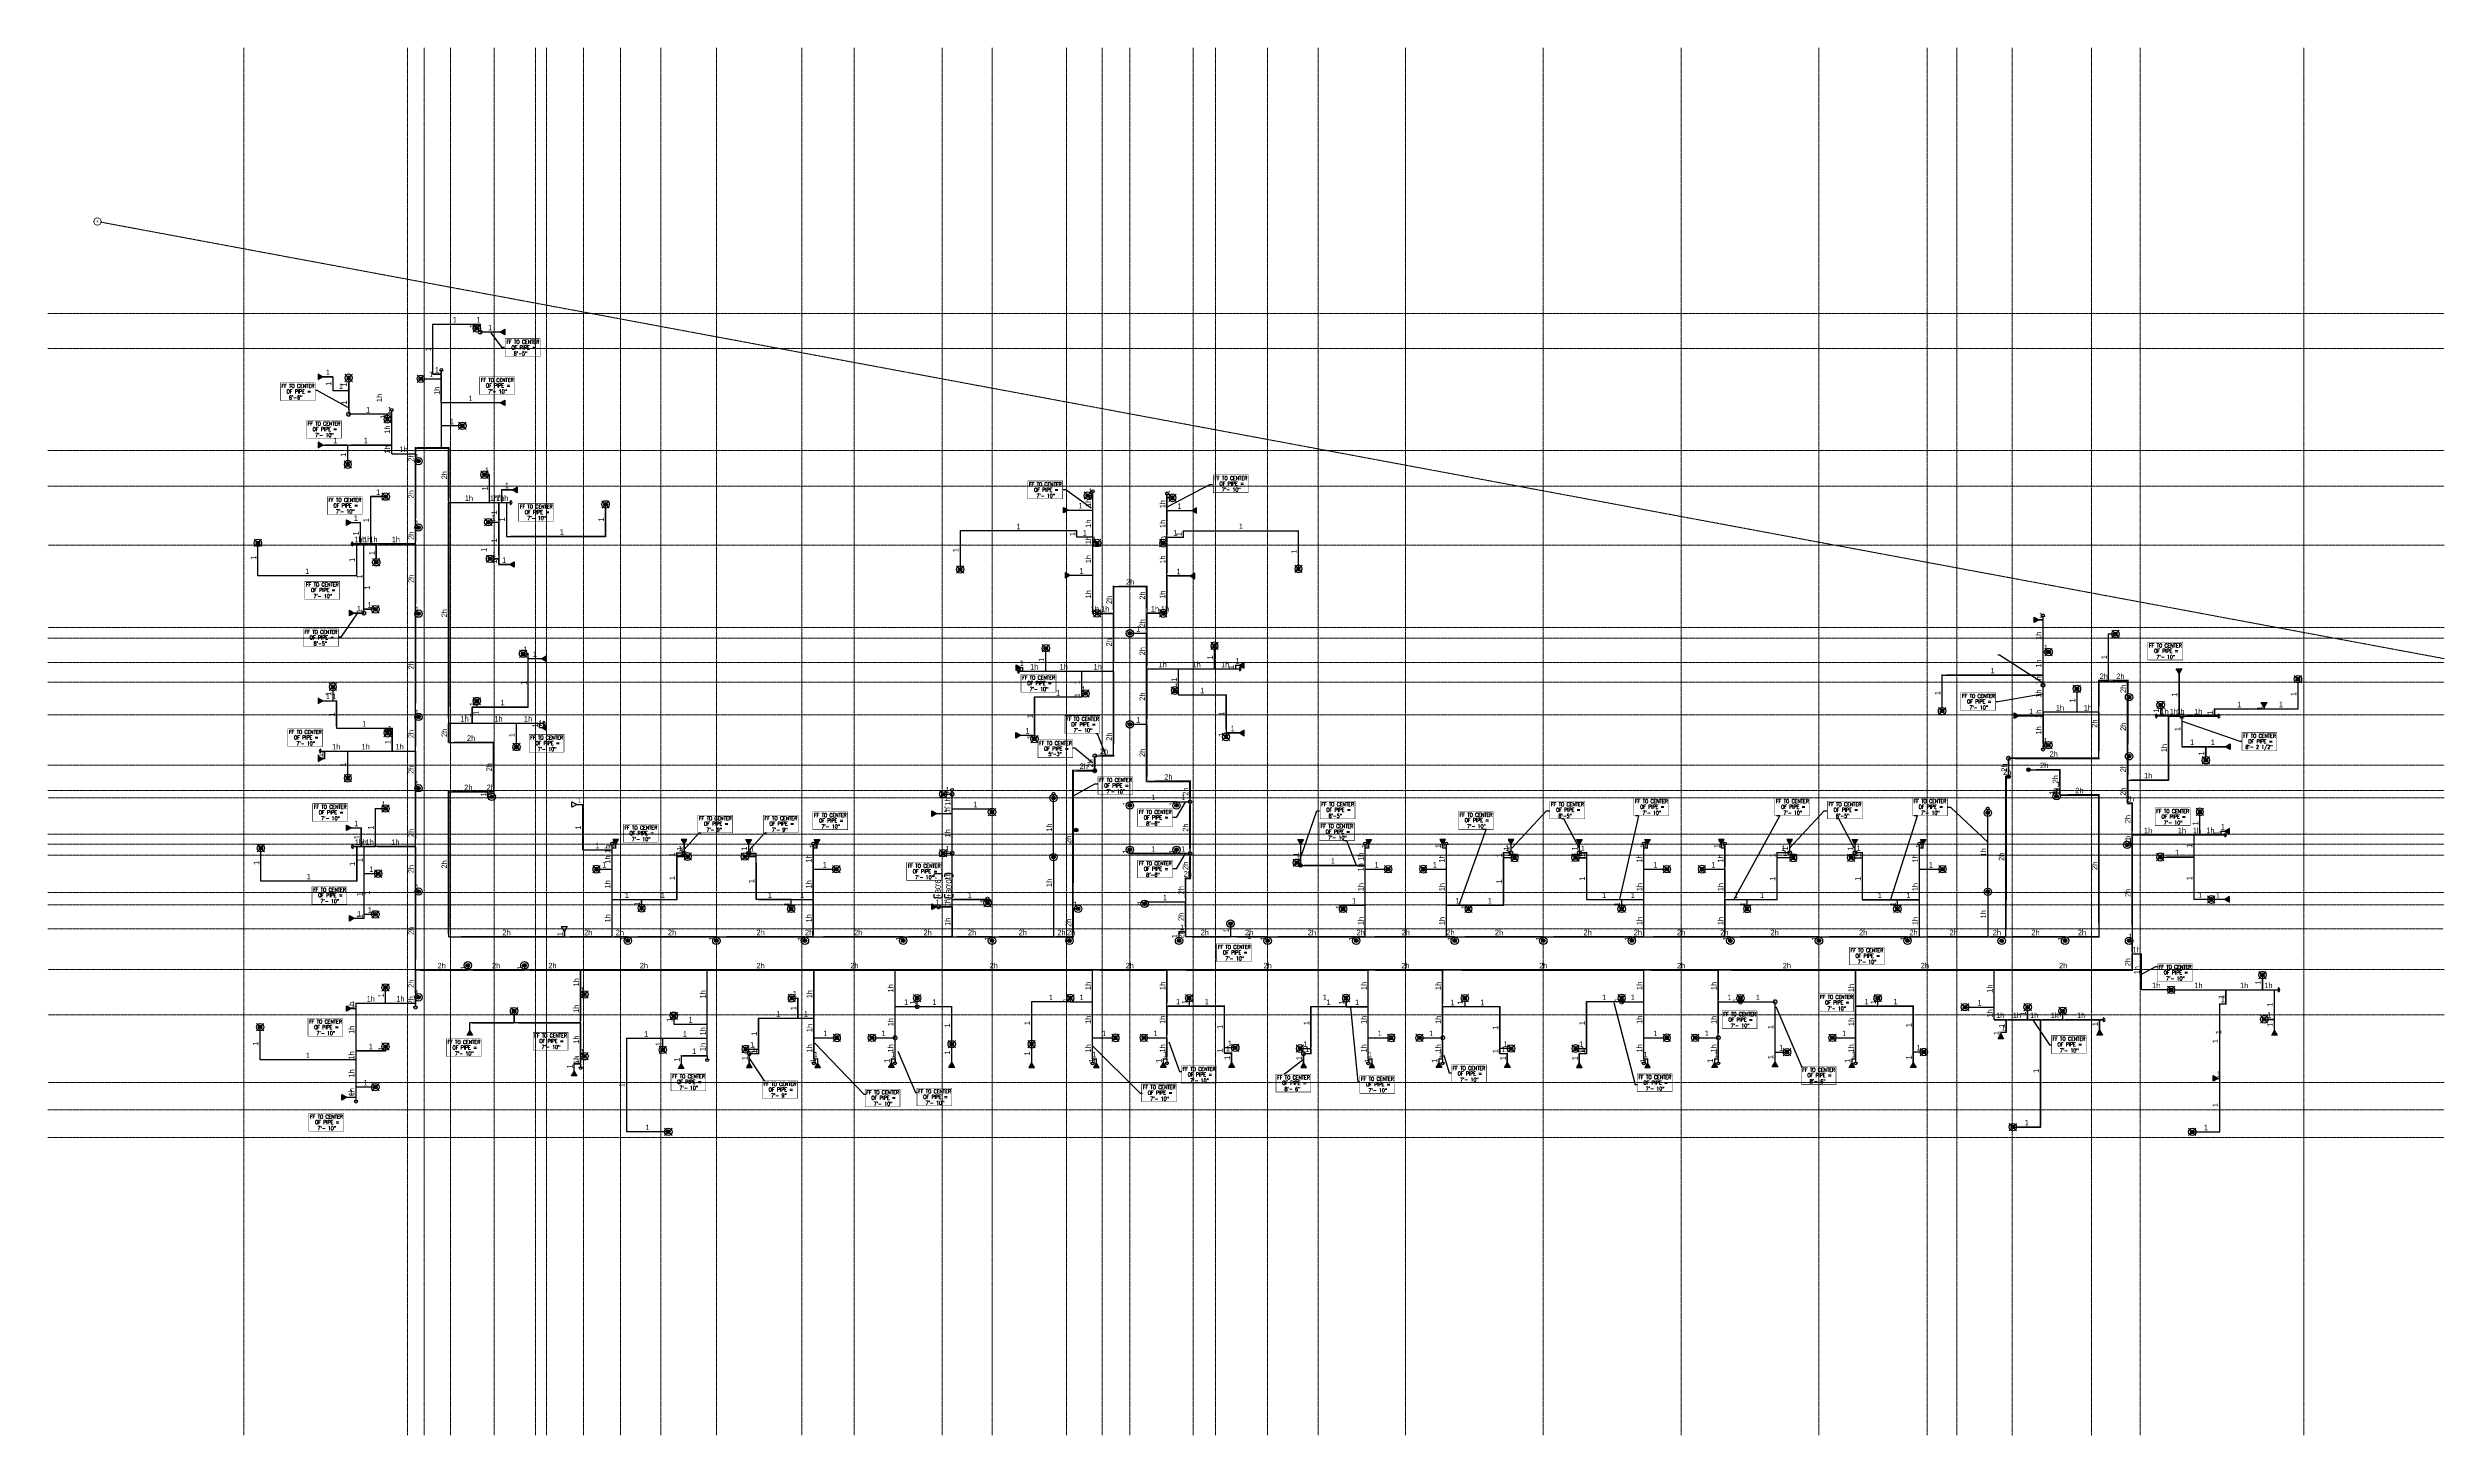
# Model space of a CAD drawing. Header units: inches. Extents: x -6295 to 241, y -496 to 3079.
# Drawn here: x -3666 to 228, y -484 to 1772 of the extents above; entities that cross this region are included whole.
import ezdxf
from ezdxf.enums import TextEntityAlignment as Align

# ---------------------------------------------------------------- set-up
doc = ezdxf.new("R2010")
doc.units = ezdxf.units.IN
doc.header["$MEASUREMENT"] = 0
doc.linetypes.add('Grid Line', pattern=[0.875, 0.5, -0.125, 0.125, -0.125])
for name, color, linetype in [('Coordination', 1, 'Continuous'), ('headdn', 7, 'Continuous'), ('HEIGHT', 7, 'Continuous'), ('PIPEBL', 4, 'Continuous'), ('pipemn', 6, 'Continuous'), ('PIPESPC', 7, 'Continuous'), ('spk-cap', 7, 'Continuous'), ('spk-pipedrop', 7, 'Continuous'), ('spk-piperise', 7, 'Continuous'), ('TIDYPIPE', 7, 'Continuous')]:
    doc.layers.add(name, color=color, linetype=linetype)
doc.layers.add('S-GRID', color=1, linetype='Continuous', lineweight=9)
doc.layers.add('S-GRID-IDEN', color=1, linetype='Continuous', lineweight=13)
doc.styles.add('Arial', font='arial.ttf', dxfattribs={"height": 3.934132})
doc.styles.add('PDA1', font='ROMAND', dxfattribs={"width": 0.755})
doc.styles.add('PIPE', font='PIPE.SHX')
doc.dimstyles.get("Standard").update_dxf_attribs({"dimtxt": 0.18, "dimasz": 0.18, "dimexe": 0.18, "dimexo": 0.0625, "dimgap": 0.09, "dimtad": 0, "dimtih": 1, "dimtoh": 1, "dimdec": 4, "dimzin": 0, "dimdsep": 46, "dimtxsty": 'Standard', "dimcen": 0.09, "dimadec": 0, "dimazin": 0, "dimtfac": 1, "dimtdec": 4, "dimtofl": 0, "dimtmove": 0, "dimatfit": 3, "dimfxl": 1, "dimtolj": 1, "dimtzin": 0, "dimarcsym": 0})

# ---------------------------------------------------------------- blocks, each defined once
blk = doc.blocks.new('Grid - 3_16_-139788-MAIN LEVEL')
at = {"layer": 'S-GRID-IDEN'}
blk.add_circle((0, 0), 0.188, dxfattribs=at)
blk = doc.blocks.new('side2')
for p, q in [((0, 0), (7.8, 4.5)), ((7.8, -4.5), (0, 0)), ((7.8, 4.5), (7.8, -4.5))]:
    blk.add_line(p, q)
blk.add_solid([(7.8, -4.5), (0, 0), (7.8, 4.5)])
blk = doc.blocks.new('dpend2')
for p, q in [((-6, -6), (6, 6)), ((6, -6), (-6, 6))]:
    blk.add_line(p, q)
for radius in [6, 3]:
    blk.add_circle((0, 0), radius)
for points in [[(0, 0), (-3, 0), (-2.1, 2.1)], [(0, 0), (-3, 0), (-2.1, -2.1)], [(0, 0), (0, 3), (-2.1, 2.1)], [(0, 0), (0, -3), (-2.1, -2.1)], [(0, 0), (0, 3), (2.1, 2.1)], [(0, 0), (3, 0), (2.1, 2.1)], [(0, 0), (3, 0), (2.1, -2.1)], [(0, 0), (0, -3), (2.1, -2.1)]]:
    blk.add_solid(points)
blk = doc.blocks.new('rise')
blk.add_circle((0, 0), 3)
blk = doc.blocks.new('dpend1')
for radius in [6, 3]:
    blk.add_circle((0, 0), radius)
for points in [[(0, 3), (-2.5, -1.6), (-2.6, 1.4)], [(0, 3), (-2.5, -1.6), (2.5, -1.6)], [(2.5, -1.6), (0, 3), (2.6, 1.5)], [(2.5, -1.6), (-2.5, -1.6), (0, -3)]]:
    blk.add_solid(points)
blk = doc.blocks.new('SIDE1')
for p, q in [((0, 0), (7.8, 4.5)), ((7.8, -4.5), (0, 0)), ((7.8, 4.5), (7.8, -4.5))]:
    blk.add_line(p, q)
blk = doc.blocks.new('drop')
blk.add_circle((0, 0), 3)
for points in [[(0, 3), (-2.5, -1.6), (-2.6, 1.4)], [(0, 3), (-2.5, -1.6), (2.5, -1.6)], [(2.5, -1.6), (0, 3), (2.6, 1.5)], [(2.5, -1.6), (-2.5, -1.6), (0, -3)]]:
    blk.add_solid(points)
blk = doc.blocks.new('PIPESPC')
at = {"layer": 'PIPESPC', "style": 'PIPE', "width": 0.9}
blk.add_attdef('SIZE', text='', height=9, dxfattribs=at).set_placement((0, 4), align=Align.CENTER)
at = {"layer": 'PIPESPC', "style": 'PIPE', "flags": 1}
blk.add_attdef('SCHED', (25.3, 3.9), '', height=9, dxfattribs=at)
blk = doc.blocks.new('CAP')
blk.add_line((0, 3), (0, -3))
blk.add_arc((0, 0), 3, 270, 90)
blk = doc.blocks.new('HEIGHTZ')
at = {"layer": 'HEIGHT'}
blk.add_attdef('HEIGHT', (7.8, 2), '', height=9, dxfattribs=at)
blk = doc.blocks.new('HITEBOX')
at = {"layer": 'HEIGHT', "const_width": 0.2}
for points in [[(6.5, 7.6), (2.1, 7.6, 0.423952), (-0.8, 4.6, -0.016569), (-0.8, 0), (-0.8, -4.6, 0.404541), (2.1, -7.6), (6.5, -7.6)], [(41.8, -7.6), (44.9, -7.6, 0.404851), (48, -4.6), (48, 4.6, 0.423639), (44.9, 7.6), (41.8, 7.6)]]:
    blk.add_lwpolyline(points, format="xyb", dxfattribs=at)
blk = doc.blocks.new('vvvvbbbbbbbb')
at = {"layer": 'Coordination', "const_width": 0.75}
blk.add_lwpolyline([(2834.9, 1670), (2834.9, 1641.1), (2891.6, 1641.1), (2891.6, 1670), (2834.9, 1670)], dxfattribs=at)
at = {"layer": 'Coordination', "style": 'PDA1', "width": 0.755}
for s, p in [('FF TO CENTER', (2836.8, 1661.6)), ('OF PIPE = ', (2845, 1652.7)), ('7\'- 10"', (2848.8, 1642.9))]:
    blk.add_text(s, height=6.3, dxfattribs=at).set_placement(p)
blk = doc.blocks.new('vvvvvbbbbbb')
at = {"layer": 'Coordination', "const_width": 0.75}
blk.add_lwpolyline([(3473.1, 2018.7), (3473.1, 1989.8), (3529.8, 1989.8), (3529.8, 2018.7), (3473.1, 2018.7)], dxfattribs=at)
at = {"layer": 'Coordination', "style": 'PDA1', "width": 0.755}
for s, p in [('FF TO CENTER', (3475, 2010.3)), ('8\'- 2 1/2"', (3478.8, 1992.3)), ('OF PIPE = ', (3483.3, 2001.4))]:
    blk.add_text(s, height=6.3, dxfattribs=at).set_placement(p)
blk = doc.blocks.new('vvvvvvvvbbb')
at = {"layer": 'Coordination', "const_width": 0.75}
blk.add_lwpolyline([(1974.8, 1907.4), (1974.8, 1878.5), (2031.5, 1878.5), (2031.5, 1907.4), (1974.8, 1907.4)], dxfattribs=at)
at = {"layer": 'Coordination', "style": 'PDA1', "width": 0.755}
for s, p in [('FF TO CENTER', (1976.7, 1899)), ('OF PIPE = ', (1984.9, 1890.1)), ('8\'-5"', (1988.7, 1880.3))]:
    blk.add_text(s, height=6.3, dxfattribs=at).set_placement(p)
blk = doc.blocks.new('TIDYRUN')
at = {"const_width": 0.5}
blk.add_lwpolyline([(-2.8, 2.8, -2.414214), (-2.8, -2.8, -1.737895)], format="xyb", dxfattribs=at)
blk = doc.blocks.new('TIDYDROP')
at = {"const_width": 0.5}
for points in [[(-2.2, 3.8, 0.737034), (-2.2, -3.8)], [(2.2, 3.8, -0.737034), (2.2, -3.8)]]:
    blk.add_lwpolyline(points, format="xyb", dxfattribs=at)

msp = doc.modelspace()

# ---------------------------------------------------------------- linework, layer by layer
at = {"layer": 'Coordination', "color": 1, "const_width": 0.75}
for points in [[(-2923.1, 1298.8), (-2923.1, 1269.9), (-2866.4, 1269.9), (-2866.4, 1298.8), (-2923.1, 1298.8)], [(-3288.6, 1227.2), (-3288.6, 1198.3), (-3232, 1198.3), (-3232, 1227.2), (-3288.6, 1227.2)], [(-3251, 827.1), (-3251, 798.2), (-3194.4, 798.2), (-3194.4, 827.1), (-3251, 827.1)], [(-2057.3, 646.3), (-2057.3, 617.4), (-2000.6, 617.4), (-2000.6, 646.3), (-2057.3, 646.3)], [(-2610.2, 524.1), (-2610.2, 495.3), (-2553.5, 495.3), (-2553.5, 524.1), (-2610.2, 524.1)], [(-2503.7, 524.1), (-2503.7, 495.3), (-2447, 495.3), (-2447, 524.1), (-2503.7, 524.1)], [(-1895.3, 534.3), (-1895.3, 505.4), (-1838.6, 505.4), (-1838.6, 534.3), (-1895.3, 534.3)], [(-1895.3, 450.8), (-1895.3, 421.9), (-1838.6, 421.9), (-1838.6, 450.8), (-1895.3, 450.8)], [(-2505.1, 91.9), (-2505.1, 63), (-2448.4, 63), (-2448.4, 91.9), (-2505.1, 91.9)], [(-1670.5, 102.7), (-1670.5, 73.8), (-1613.8, 73.8), (-1613.8, 102.7), (-1670.5, 102.7)], [(-817, 115.1), (-817, 86.2), (-760.3, 86.2), (-760.3, 115.1), (-817, 115.1)]]:
    msp.add_lwpolyline(points, dxfattribs=at)
at = {"layer": 'HEIGHT', "color": 1}
for points in [[(-2219.6, 375, 0, 2, 0), (-2219.6, 380, 0, 0, 0), (-2219.6, 390, 0, 0, 0)], [(-2202.3, 375, 0, 2, 0), (-2202.3, 380, 0, 0, 0), (-2202.3, 390, 0, 0, 0)]]:
    msp.add_lwpolyline(points, format="xyseb", dxfattribs=at)
at = {"layer": 'PIPEBL', "color": 1}
for p, q in [((-3041, 1240.9), (-3041, 1322.5)), ((-3041, 1322.5), (-2969.4, 1322.5)), ((-2969.4, 1322.5), (-2963.9, 1322.5)), ((-2969.4, 1315.6), (-2969.4, 1322.5)), ((-2963.9, 1322.5), (-2963.9, 1309.6)), ((-2931.4, 1309.6), (-2963.9, 1309.6)), ((-3027, 1240.9), (-3027, 1246.9)), ((-3219.6, 1236.9), (-3203.2, 1236.9)), ((-3203.1, 1237), (-3203.1, 1214.2)), ((-3177.6, 1214.2), (-3203.1, 1214.2)), ((-3177.6, 1234.9), (-3177.6, 1214.2)), ((-3177.6, 1214.2), (-3177.6, 1176)), ((-3060.4, 1233.6), (-3027, 1233.6)), ((-3027, 1240.9), (-3041, 1240.9)), ((-3027, 1233.6), (-3027, 1240.9)), ((-3027, 1194.6), (-3027, 1233.6)), ((-3114.6, 1176), (-3177.6, 1176)), ((-3107.7, 1176), (-3114.6, 1176)), ((-3114.6, 1167.9), (-3114.6, 1176)), ((-3107.7, 1176), (-3107.7, 1182)), ((-3107.7, 1125.9), (-3107.7, 1176)), ((-2931.4, 1194.6), (-3027, 1194.6)), ((-3027, 1194.6), (-3027, 1157.1)), ((-3027, 1157.1), (-3027, 1121.2)), ((-2992.9, 1157.1), (-3027, 1157.1)), ((-3219.6, 1125.9), (-3179.1, 1125.9)), ((-3179.1, 1094.4), (-3179.1, 1125.9)), ((-3179.1, 1125.9), (-3107.7, 1125.9)), ((-3107.7, 1111.6), (-3107.7, 1125.9)), ((-3107.7, 1111.6), (-3069, 1111.6)), ((-3064, 1099.7), (-3069, 1099.7)), ((-2956.8, 1077.7), (-2949.1, 1077.7)), ((-2949.1, 1077.7), (-2949.1, 1032.3)), ((-2911.8, 1052.8), (-2929, 1052.8)), ((-2929, 1052.8), (-2929, 1032.3)), ((-3117.5, 1042), (-3141.9, 1042)), ((-3141.9, 1042), (-3141.9, 965)), ((-3015, 1032.3), (-2949.1, 1032.3)), ((-2949.1, 1032.3), (-2933.8, 1032.3)), ((-2933.8, 1032.3), (-2929, 1032.3)), ((-2933.8, 1032.3), (-2933.8, 1000.4)), ((-2929, 1032.3), (-2920.9, 1032.3)), ((-2920.9, 1032.3), (-2920.9, 977.3)), ((-2920.9, 1032.3), (-2914.9, 1032.3)), ((-2760, 977.3), (-2760, 1029.4)), ((-2007.8, 1020), (-1968.3, 1020)), ((-1976.3, 1043.7), (-1968.3, 1043.7)), ((-1968.3, 1043.7), (-1968.3, 1049.7)), ((-1968.3, 1020), (-1968.3, 1043.7)), ((-1968.3, 976), (-1968.3, 1020)), ((-1847.6, 1040), (-1847.6, 1046)), ((-1847.6, 1019.4), (-1847.6, 1040)), ((-1838.7, 1040), (-1847.6, 1040)), ((-1847.6, 975.8), (-1847.6, 1019.4)), ((-1847.6, 1019.4), (-1807.2, 1019.4)), ((-3173.2, 999.7), (-3158.7, 999.7)), ((-3158.7, 999.7), (-3158.7, 965)), ((-3064, 991.7), (-3069, 991.7)), ((-2950.6, 1000.4), (-2933.8, 1000.4)), ((-2933.8, 1000.4), (-2933.8, 940.9)), ((-2920.9, 977.3), (-2760, 977.3)), ((-1994.1, 986.3), (-2183.8, 986.3)), ((-2183.8, 986.3), (-2183.8, 923.4)), ((-1994.1, 976), (-1994.1, 986.3)), ((-1968.3, 976), (-1994.1, 976)), ((-1968.3, 966.6), (-1968.3, 976)), ((-1847.6, 966.3), (-1847.6, 975.8)), ((-1847.6, 975.8), (-1821, 975.8)), ((-1821, 975.8), (-1821, 986.4)), ((-1821, 986.4), (-1633.9, 986.4)), ((-1633.9, 924.4), (-1633.9, 986.4)), ((-3325.2, 913.3), (-3325.2, 966.7)), ((-3164.8, 965), (-3170.8, 965)), ((-3158.7, 965), (-3164.8, 965)), ((-3164.8, 965), (-3164.8, 913.3)), ((-3152.9, 965), (-3158.7, 965)), ((-3141.9, 965), (-3152.9, 965)), ((-3152.9, 858.7), (-3152.9, 965)), ((-3132.7, 965), (-3141.9, 965)), ((-3069, 965), (-3132.7, 965)), ((-3132.7, 935.2), (-3132.7, 965)), ((-2947.8, 940.9), (-2933.8, 940.9)), ((-2933.8, 940.9), (-2933.8, 931.5)), ((-1968.3, 914), (-1968.3, 966.6)), ((-1961.3, 966.6), (-1968.3, 966.6)), ((-1853.7, 966.3), (-1847.7, 966.3)), ((-1847.6, 912.9), (-1847.6, 966.3)), ((-3164.8, 913.3), (-3325.2, 913.3)), ((-2916.2, 931.5), (-2933.8, 931.5)), ((-2004.8, 914), (-1968.3, 914)), ((-1968.3, 852.1), (-1968.3, 914)), ((-1847.6, 852.2), (-1847.6, 912.9)), ((-1810.2, 912.9), (-1847.6, 912.9)), ((-3152.9, 852.7), (-3152.9, 858.7)), ((-3134.2, 858.7), (-3152.9, 858.7)), ((-3168.7, 852.7), (-3152.9, 852.7)), ((-3064, 851.7), (-3069, 851.7)), ((-1961.3, 852.1), (-1968.3, 852.1)), ((-1961.3, 852.1), (-1934.5, 852.1)), ((-1908, 819.7), (-1880.5, 819.7)), ((-1853.7, 852.2), (-1880.5, 852.2)), ((-1853.7, 852.2), (-1847.6, 852.2)), ((-430.6, 841.7), (-423.8, 841.7)), ((-423.8, 841.7), (-423.8, 847.7)), ((-423.8, 789.2), (-423.8, 841.7)), ((-317.4, 742.6), (-317.4, 818.7)), ((-317.4, 818.7), (-306.1, 818.7)), ((-2894.2, 786.5), (-2885.8, 786.5)), ((-2885.8, 778.3), (-2885.8, 786.5)), ((-2044.6, 757.9), (-2044.6, 795.4)), ((-1770.4, 761.7), (-1770.4, 799.2)), ((-423.8, 751.8), (-423.8, 789.2)), ((-414.7, 789.2), (-423.8, 789.2)), ((-2885.8, 699.7), (-2885.8, 778.3)), ((-2864.2, 778.3), (-2885.8, 778.3)), ((-2082.1, 757.9), (-2088.1, 757.9)), ((-2085.1, 763.9), (-2082.1, 763.9)), ((-2082.1, 757.9), (-2082.1, 763.9)), ((-2082.1, 757.9), (-2044.6, 757.9)), ((-2044.6, 757.9), (-1986.1, 757.9)), ((-1986.1, 757.9), (-1934.5, 757.9)), ((-1986.1, 721.9), (-1986.1, 757.9)), ((-1880.5, 761.7), (-1828.9, 761.7)), ((-1828.9, 761.7), (-1770.4, 761.7)), ((-1828.9, 726.7), (-1828.9, 761.7)), ((-1770.4, 761.7), (-1735.9, 761.7)), ((-1735.9, 761.7), (-1735.9, 767.7)), ((-1735.9, 767.7), (-1729.9, 767.7)), ((-1735.9, 761.7), (-1729.9, 761.7)), ((-587.9, 751.8), (-423.8, 751.8)), ((-587.9, 693.2), (-587.9, 751.8)), ((-423.8, 735.1), (-423.8, 751.8)), ((-202.8, 754.2), (-202.8, 685.1)), ((-9.5, 745.2), (-9.5, 696.8)), ((-3219.6, 709.9), (-3203.2, 709.9)), ((-3203.2, 732.5), (-3203.2, 709.9)), ((-3203.2, 709.9), (-3197.6, 709.9)), ((-3197.6, 709.9), (-3197.6, 665.5)), ((-2969.2, 709.5), (-2969.2, 699.7)), ((-1986.1, 715.8), (-2063.1, 715.8)), ((-2063.1, 715.8), (-2063.1, 653.9)), ((-1986.1, 721.9), (-1980.1, 721.9)), ((-1986.1, 721.9), (-1986.1, 715.8)), ((-1834.9, 726.7), (-1828.9, 726.7)), ((-1828.9, 719.5), (-1828.9, 726.7)), ((-1828.9, 719.5), (-1751.7, 719.5)), ((-1751.7, 719.5), (-1751.7, 657.7)), ((-423.8, 691.4), (-423.8, 735.1)), ((-368.7, 729.5), (-368.7, 691.4)), ((-284, 715.7), (-286.3, 715.7)), ((-232.6, 703.2), (-232.6, 685.1)), ((-3197.6, 665.5), (-3107, 665.5)), ((-3107, 665.5), (-3107, 657.5)), ((-3064, 683.7), (-3069, 683.7)), ((-3015, 673.4), (-2976.8, 673.4)), ((-2976.8, 673.4), (-2976.8, 699.7)), ((-2976.8, 699.7), (-2969.2, 699.7)), ((-2976.8, 673.4), (-2904.9, 673.4)), ((-2969.2, 699.7), (-2885.8, 699.7)), ((-2904.9, 673.4), (-2867.4, 673.4)), ((-2904.9, 634.9), (-2904.9, 673.4)), ((-2867.4, 666.4), (-2867.4, 673.4)), ((-2867.4, 673.4), (-2861.4, 673.4)), ((-2867.4, 666.4), (-2864.4, 666.4)), ((-1908, 671.7), (-1880.5, 671.7)), ((-462.7, 685.7), (-423.8, 685.7)), ((-368.7, 691.4), (-423.8, 691.4)), ((-423.8, 691.4), (-423.8, 685.7)), ((-423.8, 685.7), (-423.8, 637.7)), ((-333, 691.4), (-368.7, 691.4)), ((-232.6, 685.1), (-238.6, 685.1)), ((-219.8, 685.1), (-232.6, 685.1)), ((-219.8, 581.1), (-219.8, 685.1)), ((-219.8, 685.1), (-202.8, 685.1)), ((-202.8, 685.1), (-198, 685.1)), ((-198, 685.1), (-145, 685.1)), ((-198, 685.1), (-198, 635.3)), ((-145, 685.1), (-145, 696.8)), ((-145, 696.8), (-64.6, 696.8)), ((-145, 685.1), (-139, 685.1)), ((-64.6, 699.4), (-64.6, 696.8)), ((-64.6, 696.8), (-9.5, 696.8)), ((-3222.6, 628.1), (-3216.6, 628.1)), ((-3216.6, 628.1), (-3179.1, 628.1)), ((-3216.6, 615.5), (-3216.6, 628.1)), ((-3179.1, 584), (-3179.1, 628.1)), ((-3179.1, 628.1), (-3107, 628.1)), ((-3114.6, 657.5), (-3107, 657.5)), ((-3107, 657.5), (-3107, 628.1)), ((-3107, 628.1), (-3069, 628.1)), ((-2085.4, 653.9), (-2063.1, 653.9)), ((-2063.1, 653.9), (-2063.1, 647.7)), ((-1751.7, 657.7), (-1751.7, 651.4)), ((-1729.9, 657.7), (-1751.7, 657.7)), ((-415.2, 637.7), (-423.8, 637.7)), ((-423.8, 637.7), (-423.8, 631.7)), ((-198, 635.3), (-159.1, 635.3)), ((-159.1, 635.3), (-127.6, 635.3)), ((-159.1, 613.2), (-159.1, 635.3)), ((-3216.6, 615.5), (-3219.6, 615.5)), ((-284, 619.7), (-286.3, 619.7)), ((-3064, 567.7), (-3069, 567.7)), ((-2951.2, 553.8), (-2951.2, 561.8)), ((-2951.2, 553.8), (-2945.2, 553.8)), ((-2211.3, 558), (-2196.9, 558)), ((-2196.9, 558), (-2196.9, 564)), ((-2196.9, 534), (-2196.9, 558)), ((-2032, 551.7), (-2032, 557.7)), ((-2032, 455.7), (-2032, 551.7)), ((-1908, 545.7), (-1908, 539.7)), ((-1832, 545.7), (-1908, 545.7)), ((-1832, 545.7), (-1832, 539.7)), ((-1832, 545.7), (-1810.2, 545.7)), ((-401.7, 554.8), (-401.7, 566.8)), ((-401.7, 566.8), (-396.6, 566.8)), ((-286.3, 581.1), (-219.8, 581.1)), ((-3134.4, 534.8), (-3117.7, 534.8)), ((-3134.4, 534.8), (-3134.4, 472.8)), ((-2807, 541.3), (-2797.3, 541.3)), ((-2797.3, 541.3), (-2797.3, 467.4)), ((-2221.8, 526.5), (-2196.9, 526.5)), ((-2196.9, 534), (-2132, 534)), ((-2196.9, 526.5), (-2196.9, 534)), ((-2196.9, 462), (-2196.9, 526.5)), ((-2132, 529), (-2132, 534)), ((-513.6, 527.8), (-513.6, 533.8)), ((-513.6, 399.3), (-513.6, 527.8)), ((-168.9, 491.9), (-168.9, 529.4)), ((-3320.3, 416.8), (-3320.3, 470.3)), ((-3173.2, 503.3), (-3157.4, 503.3)), ((-3164.5, 472.8), (-3170.5, 472.8)), ((-3157.4, 472.8), (-3164.5, 472.8)), ((-3164.5, 472.8), (-3164.5, 416.8)), ((-3157.4, 503.3), (-3157.4, 472.8)), ((-3152.4, 472.8), (-3157.4, 472.8)), ((-3134.4, 472.8), (-3152.4, 472.8)), ((-3152.4, 428.8), (-3152.4, 472.8)), ((-3069, 472.8), (-3134.4, 472.8)), ((-2797.3, 467.4), (-2749.5, 467.4)), ((-2749.5, 470.6), (-2749.5, 476.6)), ((-2749.5, 467.4), (-2749.5, 470.6)), ((-2749.5, 470.6), (-2743.5, 470.6)), ((-2749.5, 436.1), (-2749.5, 467.4)), ((-2743.5, 470.6), (-2743.5, 476.6)), ((-2632.5, 476.6), (-2632.5, 462.3)), ((-2527.5, 476.6), (-2527.5, 462.2)), ((-2422.5, 470.6), (-2422.5, 476.6)), ((-2422.5, 436.1), (-2422.5, 470.6)), ((-2422.5, 470.6), (-2416.5, 470.6)), ((-2416.5, 470.6), (-2416.5, 476.6)), ((-1908, 461.7), (-1908, 467.7)), ((-1832, 461.7), (-1832, 467.7)), ((-1630.5, 476.6), (-1630.5, 446.6)), ((-1525.5, 470.6), (-1525.5, 476.6)), ((-1525.5, 442.2), (-1525.5, 470.6)), ((-1525.5, 470.6), (-1519.5, 470.6)), ((-1519.5, 470.6), (-1519.5, 476.6)), ((-1399.6, 470.6), (-1399.6, 476.6)), ((-1399.6, 470.6), (-1393.6, 470.6)), ((-1393.6, 470.6), (-1393.6, 476.6)), ((-1393.6, 436.1), (-1393.6, 470.6)), ((-1288.6, 476.6), (-1288.6, 463.1)), ((-1177.6, 476.6), (-1177.6, 463)), ((-1072.6, 470.6), (-1072.6, 476.6)), ((-1072.6, 436.1), (-1072.6, 470.6)), ((-1072.6, 470.6), (-1066.6, 470.6)), ((-1066.6, 470.6), (-1066.6, 476.6)), ((-946.7, 470.6), (-946.7, 476.6)), ((-946.7, 470.6), (-940.7, 470.6)), ((-940.7, 470.6), (-940.7, 476.6)), ((-940.7, 436.1), (-940.7, 470.6)), ((-835.7, 476.6), (-835.7, 463)), ((-729.6, 476.6), (-729.6, 463)), ((-624.6, 470.6), (-624.6, 476.6)), ((-624.6, 436.1), (-624.6, 470.6)), ((-624.6, 470.6), (-618.6, 470.6)), ((-618.6, 470.6), (-618.6, 476.6)), ((-287, 475.7), (-279, 475.7)), ((-279, 491.9), (-227.4, 491.9)), ((-227.4, 491.9), (-178.6, 491.9)), ((-178.6, 491.9), (-168.9, 491.9)), ((-178.6, 491.9), (-178.6, 455.9)), ((-168.9, 491.9), (-134.4, 491.9)), ((-134.4, 491.9), (-134.4, 497.9)), ((-134.4, 497.9), (-128.4, 497.9)), ((-134.4, 491.9), (-128.4, 491.9)), ((-3152.4, 362.6), (-3152.4, 428.8)), ((-3129.6, 428.8), (-3152.4, 428.8)), ((-2775, 436.1), (-2749.5, 436.1)), ((-2749.5, 386.6), (-2749.5, 436.1)), ((-2632.5, 462.3), (-2644.4, 462.3)), ((-2644.4, 462.3), (-2644.4, 456.6)), ((-2644.4, 456.6), (-2644.4, 386.6)), ((-2626.5, 456.6), (-2644.4, 456.6)), ((-2533.5, 456.6), (-2515.6, 456.6)), ((-2527.5, 462.2), (-2515.6, 462.2)), ((-2515.6, 462.2), (-2515.6, 456.6)), ((-2515.6, 456.6), (-2515.6, 386.6)), ((-2515.5, 446.6), (-2515.5, 386.6)), ((-2422.5, 436.1), (-2385, 436.1)), ((-2422.5, 386.6), (-2422.5, 436.1)), ((-2211.3, 462), (-2196.9, 462)), ((-2196.9, 387), (-2196.9, 462)), ((-2032, 455.7), (-2032, 326)), ((-1908, 461.7), (-1832, 461.7)), ((-1832, 461.7), (-1810.2, 461.7)), ((-1636.5, 446.6), (-1630.5, 446.6)), ((-1630.5, 446.6), (-1630.5, 442.2)), ((-1630.5, 442.2), (-1525.5, 442.2)), ((-1525.5, 436.1), (-1525.5, 442.2)), ((-1525.5, 436.1), (-1488, 436.1)), ((-1525.5, 377.6), (-1525.5, 436.1)), ((-1431.1, 436.1), (-1393.6, 436.1)), ((-1393.6, 377.6), (-1393.6, 436.1)), ((-1300.5, 454.6), (-1300.5, 463.1)), ((-1300.5, 463.1), (-1288.6, 463.1)), ((-1300.5, 377.6), (-1300.5, 454.6)), ((-1282.6, 454.6), (-1300.5, 454.6)), ((-1183.6, 454.8), (-1165.6, 454.8)), ((-1177.5, 462.8), (-1165.6, 462.8)), ((-1165.6, 462.8), (-1165.6, 454.8)), ((-1165.6, 454.8), (-1165.6, 386.6)), ((-1072.6, 436.1), (-1035.1, 436.1)), ((-1072.6, 386.6), (-1072.6, 436.1)), ((-978.2, 436.1), (-940.7, 436.1)), ((-940.7, 386.6), (-940.7, 436.1)), ((-856.1, 454.6), (-856.1, 463)), ((-856.1, 463), (-835.7, 463)), ((-856.1, 386.6), (-856.1, 454.6)), ((-829.7, 454.6), (-856.1, 454.6)), ((-735.6, 454.6), (-717.6, 454.6)), ((-729.6, 463), (-717.6, 463)), ((-717.6, 463), (-717.6, 454.6)), ((-717.6, 454.6), (-717.6, 386.4)), ((-624.6, 436.1), (-587.1, 436.1)), ((-624.6, 386.4), (-624.6, 436.1)), ((-233.4, 455.9), (-178.6, 455.9)), ((-178.6, 455.9), (-178.6, 386.9)), ((-3164.5, 416.8), (-3320.3, 416.8)), ((-3064, 399.7), (-3069, 399.7)), ((-513.6, 399.3), (-513.6, 326)), ((-3168.7, 356.3), (-3152.4, 356.3)), ((-3152.4, 356.3), (-3152.4, 362.6)), ((-3134.2, 362.6), (-3152.4, 362.6)), ((-2749.5, 326), (-2749.5, 386.6)), ((-2749.5, 386.6), (-2701.5, 386.6)), ((-2701.5, 372.6), (-2701.5, 386.6)), ((-2701.5, 386.6), (-2644.4, 386.6)), ((-2458.5, 386.6), (-2515.6, 386.6)), ((-2458.5, 371.6), (-2458.5, 386.6)), ((-2458.5, 386.6), (-2422.5, 386.6)), ((-2422.5, 326), (-2422.5, 386.6)), ((-2221.8, 375), (-2218.8, 375)), ((-2218.8, 375), (-2196.9, 375)), ((-2196.9, 375), (-2196.9, 387)), ((-2196.9, 387), (-2139.3, 387)), ((-2196.9, 375), (-2196.9, 326)), ((-2139.3, 387), (-2139.3, 381)), ((-1992, 371.7), (-2000.5, 371.7)), ((-1884, 382.8), (-1884, 379.7)), ((-1884, 382.8), (-1817.6, 382.8)), ((-1561.5, 377.6), (-1525.5, 377.6)), ((-1561.5, 377.6), (-1561.5, 371.6)), ((-1525.5, 326), (-1525.5, 377.6)), ((-1393.6, 326), (-1393.6, 377.6)), ((-1393.6, 377.6), (-1357.6, 377.6)), ((-1357.6, 377.6), (-1357.6, 371.6)), ((-1357.6, 377.6), (-1300.5, 377.6)), ((-1165.6, 386.6), (-1108.6, 386.6)), ((-1108.6, 386.6), (-1072.6, 386.6)), ((-1108.6, 371.6), (-1108.6, 386.6)), ((-1072.6, 326), (-1072.6, 386.6)), ((-940.7, 326), (-940.7, 386.6)), ((-940.7, 386.6), (-904.7, 386.6)), ((-904.7, 386.6), (-856.1, 386.6)), ((-904.7, 371.6), (-904.7, 386.6)), ((-717.6, 386.4), (-660.6, 386.4)), ((-660.6, 386.4), (-624.6, 386.4)), ((-660.6, 371.6), (-660.6, 386.4)), ((-624.6, 326), (-624.6, 386.4)), ((-150.4, 386.9), (-178.6, 386.9)), ((-128.4, 386.9), (-150.4, 386.9)), ((-2827, 335), (-2827, 326)), ((-2724, 319.7), (-2724, 326)), ((-2580, 319.7), (-2580, 326)), ((-2436, 319.7), (-2436, 326)), ((-2276.3, 319.7), (-2276.3, 326)), ((-2132, 319.7), (-2132, 326)), ((-2006.3, 321.1), (-2006.3, 326)), ((-1828, 319.7), (-1828, 334.4)), ((-1828, 334.4), (-1817.6, 334.4)), ((-1744.3, 347.5), (-1744.3, 326)), ((-1684, 319.7), (-1684, 326)), ((-1540, 319.7), (-1540, 326)), ((-1380, 319.7), (-1380, 326)), ((-1236, 319.7), (-1236, 326)), ((-1092, 319.7), (-1092, 326)), ((-932, 319.7), (-932, 326)), ((-788, 319.7), (-788, 326)), ((-644, 319.7), (-644, 326)), ((-388, 319.7), (-388, 326)), ((-284, 319.7), (-279, 319.7)), ((-2984, 279.7), (-2984, 272)), ((-2892, 279.7), (-2892, 272)), ((-264, 297.9), (-279, 297.9)), ((-264, 239.9), (-264, 297.9)), ((-3117.7, 218.2), (-3117.7, 243.7)), ((-2800.6, 232.3), (-2800.6, 272)), ((-2594.9, 183.9), (-2594.9, 272)), ((-2421.5, 193.7), (-2421.5, 272)), ((-2289.6, 212.7), (-2289.6, 272)), ((-1968.6, 220.4), (-1968.6, 272)), ((-1847.6, 220.4), (-1847.6, 272)), ((-1520.6, 212.4), (-1520.6, 272)), ((-1399.6, 212.2), (-1399.6, 272)), ((-1072.6, 220.4), (-1072.6, 272)), ((-951.6, 220.4), (-951.6, 272)), ((-728.5, 213.5), (-728.5, 272)), ((-503.2, 211.6), (-503.2, 272)), ((-215.7, 239.9), (-264, 239.9)), ((-215.7, 239.9), (-126.6, 239.9)), ((-126.6, 217), (-126.6, 239.9)), ((-126.6, 239.9), (-67.2, 239.9)), ((-67.2, 263.9), (-67.2, 239.9)), ((-67.2, 239.9), (-47.7, 239.9)), ((-47.7, 191.9), (-47.7, 239.9)), ((-47.7, 239.9), (-41.7, 239.9)), ((-3173.2, 209.6), (-3165.7, 209.6)), ((-3165.7, 218.2), (-3117.7, 218.2)), ((-3165.7, 218.2), (-3165.7, 209.6)), ((-3165.7, 209.6), (-3165.7, 140.5)), ((-3128.2, 218.2), (-3117.7, 218.2)), ((-3117.7, 218.2), (-3069, 218.2)), ((-3064, 227.7), (-3069, 227.7)), ((-2908.8, 205.3), (-2908.8, 186)), ((-2800.6, 186), (-2800.6, 232.3)), ((-2800.6, 232.3), (-2794.6, 232.3)), ((-2649.1, 197.8), (-2649.1, 183.9)), ((-2457.5, 226.4), (-2447.5, 226.4)), ((-2447.5, 193.7), (-2447.5, 226.4)), ((-2289.6, 161.9), (-2289.6, 212.7)), ((-2289.6, 212.7), (-2253.6, 212.7)), ((-2253.6, 212.7), (-2253.6, 226.4)), ((-2253.6, 212.7), (-2197.5, 212.7)), ((-2197.5, 151.4), (-2197.5, 212.7)), ((-2004.6, 220.4), (-2067.6, 220.4)), ((-2067.6, 220.4), (-2067.6, 151.4)), ((-2004.6, 220.4), (-2004.6, 226.4)), ((-2004.6, 220.4), (-1968.6, 220.4)), ((-1968.6, 161.9), (-1968.6, 220.4)), ((-1847.6, 161.9), (-1847.6, 220.4)), ((-1847.6, 213.5), (-1811.6, 213.5)), ((-1811.6, 226.4), (-1811.6, 213.5)), ((-1811.6, 213.5), (-1754.3, 213.5)), ((-1754.3, 145.6), (-1754.3, 213.5)), ((-1556.6, 212.4), (-1613.7, 212.4)), ((-1613.7, 144.4), (-1613.7, 212.4)), ((-1556.6, 226.4), (-1556.6, 212.4)), ((-1556.6, 212.4), (-1520.6, 212.4)), ((-1520.6, 161.9), (-1520.6, 212.4)), ((-1399.6, 161.9), (-1399.6, 212.2)), ((-1363.6, 212.2), (-1399.6, 212.2)), ((-1363.6, 226.4), (-1363.6, 212.2)), ((-1306.5, 212.2), (-1363.6, 212.2)), ((-1306.5, 144.4), (-1306.5, 212.2)), ((-1108.6, 220.4), (-1165.7, 220.4)), ((-1165.7, 144.4), (-1165.7, 220.4)), ((-1108.6, 220.4), (-1108.6, 226.4)), ((-1108.6, 220.4), (-1072.6, 220.4)), ((-1072.6, 161.9), (-1072.6, 220.4)), ((-951.6, 161.9), (-951.6, 220.4)), ((-951.6, 220.4), (-915.6, 220.4)), ((-915.6, 220.4), (-915.6, 226.4)), ((-915.6, 220.4), (-859.3, 220.4)), ((-859.3, 138.5), (-859.3, 220.4)), ((-728.5, 161.9), (-728.5, 213.5)), ((-728.5, 213.5), (-692.5, 213.5)), ((-692.5, 213.5), (-692.5, 226.4)), ((-692.5, 213.5), (-634.7, 213.5)), ((-634.7, 138.7), (-634.7, 213.5)), ((-550.6, 211.6), (-503.2, 211.6)), ((-503.2, 191.3), (-503.2, 211.6)), ((-448.8, 191.3), (-448.8, 211.6)), ((-392, 205.6), (-392, 191.3)), ((-136.5, 95.9), (-136.5, 217)), ((-136.5, 217), (-126.6, 217)), ((-3321.6, 126.1), (-3321.6, 179.2)), ((-2908.8, 186), (-2980.6, 186)), ((-2980.6, 173.8), (-2980.6, 186)), ((-2800.6, 186), (-2908.8, 186)), ((-2800.6, 131.8), (-2800.6, 186)), ((-2667.1, 161), (-2726.1, 161)), ((-2726.1, 161), (-2726.1, 9)), ((-2594.9, 161), (-2667.1, 161)), ((-2667.1, 142.3), (-2667.1, 161)), ((-2649.1, 183.9), (-2594.9, 183.9)), ((-2594.9, 161), (-2594.9, 183.9)), ((-2594.9, 132.8), (-2594.9, 161)), ((-2511.4, 143.4), (-2511.4, 193.7)), ((-2511.4, 193.7), (-2447.5, 193.7)), ((-2447.5, 193.7), (-2421.5, 193.7)), ((-2421.5, 161.9), (-2421.5, 193.7)), ((-2421.5, 127.4), (-2421.5, 161.9)), ((-2421.5, 161.9), (-2384, 161.9)), ((-2327.1, 161.9), (-2289.6, 161.9)), ((-2289.6, 127.4), (-2289.6, 161.9)), ((-1968.6, 127.4), (-1968.6, 161.9)), ((-1968.6, 161.9), (-1931.1, 161.9)), ((-1885.1, 161.9), (-1847.6, 161.9)), ((-1847.6, 127.4), (-1847.6, 161.9)), ((-1520.6, 127.4), (-1520.6, 161.9)), ((-1520.6, 161.9), (-1483.1, 161.9)), ((-1437.1, 161.9), (-1399.6, 161.9)), ((-1399.6, 127.4), (-1399.6, 161.9)), ((-1072.6, 127.4), (-1072.6, 161.9)), ((-1072.6, 161.9), (-1035.1, 161.9)), ((-989.1, 161.9), (-951.6, 161.9)), ((-951.6, 127.4), (-951.6, 161.9)), ((-766, 161.9), (-728.5, 161.9)), ((-728.5, 127.4), (-728.5, 161.9)), ((-503.2, 191.3), (-483.6, 191.3)), ((-492.3, 171.1), (-483.6, 171.1)), ((-492.3, 171.1), (-492.3, 168.1)), ((-483.6, 171.1), (-483.6, 191.3)), ((-483.6, 191.3), (-448.8, 191.3)), ((-448.8, 191.3), (-427.8, 191.3)), ((-427.8, 191.3), (-392, 191.3)), ((-427.8, 16.7), (-427.8, 191.3)), ((-392, 191.3), (-331.8, 191.3)), ((-331.8, 174.1), (-331.8, 191.3)), ((-331.8, 191.3), (-325.8, 191.3)), ((-64.2, 191.9), (-47.7, 191.9)), ((-47.7, 173.9), (-47.7, 191.9)), ((-3165.7, 126.1), (-3321.6, 126.1)), ((-3165.7, 140.5), (-3165.7, 126.1)), ((-3117.7, 140.5), (-3165.7, 140.5)), ((-3165.7, 126.1), (-3165.7, 81.7)), ((-3117.7, 147.7), (-3117.7, 140.5)), ((-2811.1, 107.8), (-2811.1, 119.8)), ((-2811.1, 119.8), (-2800.6, 119.8)), ((-2800.6, 119.8), (-2800.6, 131.8)), ((-2800.6, 131.8), (-2794.6, 131.8)), ((-2800.6, 119.8), (-2800.6, 113.8)), ((-2637.1, 132.8), (-2637.1, 119.8)), ((-2637.1, 132.8), (-2594.9, 132.8)), ((-2594.9, 132.8), (-2594.9, 126.8)), ((-2532.5, 143.4), (-2511.4, 143.4)), ((-2526.5, 121.4), (-2526.5, 136.2)), ((-2526.5, 136.2), (-2511.4, 136.2)), ((-2511.4, 136.2), (-2511.4, 143.4)), ((-2421.5, 127.4), (-2415.5, 127.4)), ((-2421.5, 127.4), (-2421.5, 121.4)), ((-2415.5, 127.4), (-2415.5, 121.4)), ((-2295.6, 127.4), (-2289.6, 127.4)), ((-2295.6, 127.4), (-2295.6, 121.4)), ((-2289.6, 127.4), (-2289.6, 121.4)), ((-2197.5, 121.5), (-2197.5, 151.4)), ((-2067.6, 151.4), (-2067.6, 121.3)), ((-1968.6, 127.4), (-1962.6, 127.4)), ((-1968.6, 127.4), (-1968.6, 121.4)), ((-1962.6, 127.4), (-1962.6, 121.4)), ((-1853.6, 127.4), (-1847.6, 127.4)), ((-1853.6, 127.4), (-1853.6, 121.4)), ((-1847.6, 127.4), (-1847.6, 121.4)), ((-1754.3, 137.1), (-1754.3, 145.6)), ((-1736.6, 145.6), (-1754.3, 145.6)), ((-1754.3, 137.1), (-1742.6, 137.1)), ((-1742.6, 121.4), (-1742.6, 137.1)), ((-1631.6, 144.4), (-1613.7, 144.4)), ((-1613.7, 136), (-1625.6, 136)), ((-1625.6, 121.4), (-1625.6, 136)), ((-1613.7, 136), (-1613.7, 144.4)), ((-1520.6, 127.4), (-1514.6, 127.4)), ((-1520.6, 127.4), (-1520.6, 121.4)), ((-1514.6, 127.4), (-1514.6, 121.4)), ((-1405.6, 127.4), (-1399.6, 127.4)), ((-1405.6, 127.4), (-1405.6, 121.4)), ((-1399.6, 127.4), (-1399.6, 121.4)), ((-1306.5, 135.9), (-1306.5, 144.4)), ((-1288.4, 144.4), (-1306.5, 144.4)), ((-1294.6, 135.9), (-1306.5, 135.9)), ((-1294.6, 121.4), (-1294.6, 135.9)), ((-1183.6, 144.4), (-1165.7, 144.4)), ((-1165.7, 136), (-1177.6, 136)), ((-1177.6, 121.4), (-1177.6, 136)), ((-1165.7, 136), (-1165.7, 144.4)), ((-1072.6, 127.4), (-1066.6, 127.4)), ((-1072.6, 127.4), (-1072.6, 121.4)), ((-1066.6, 127.4), (-1066.6, 121.4)), ((-957.6, 127.4), (-951.6, 127.4)), ((-957.6, 127.4), (-957.6, 121.4)), ((-951.6, 127.4), (-951.6, 121.4)), ((-859.3, 122.3), (-859.3, 138.5)), ((-859.3, 138.5), (-839.9, 138.5)), ((-734.5, 127.4), (-728.5, 127.4)), ((-734.5, 127.4), (-734.5, 121.4)), ((-728.5, 127.4), (-728.5, 121.4)), ((-634.7, 121.4), (-634.7, 138.7)), ((-617.5, 138.7), (-634.7, 138.7)), ((-3165.7, 81.7), (-3165.7, 65.2)), ((-3134.2, 81.7), (-3165.7, 81.7)), ((-139.3, 95.9), (-136.5, 95.9)), ((-136.5, 8.9), (-136.5, 95.9)), ((-3180.7, 65.2), (-3165.7, 65.2)), ((-3165.7, 65.2), (-3165.7, 59.2)), ((-2658.1, 9), (-2726.1, 9)), ((-472.8, 16.7), (-427.8, 16.7)), ((-181.2, 8.9), (-136.5, 8.9))]:
    msp.add_line(p, q, dxfattribs=at)
at = {"layer": 'pipemn', "color": 1}
for p, q in [((-3069, 1111.6), (-3069, 1121.2)), ((-3069, 1121.2), (-3027, 1121.2)), ((-3069, 1099.7), (-3069, 1111.6)), ((-3069, 991.7), (-3069, 1099.7)), ((-3027, 1121.2), (-3015, 1121.2)), ((-3015, 1032.3), (-3015, 1121.2)), ((-3015, 673.4), (-3015, 1032.3)), ((-3069, 965), (-3069, 991.7)), ((-3069, 851.7), (-3069, 965)), ((-1934.5, 895.9), (-1934.5, 852.1)), ((-1934.5, 895.9), (-1880.5, 895.9)), ((-1880.5, 895.9), (-1880.5, 852.2)), ((-3069, 683.7), (-3069, 851.7)), ((-1934.5, 757.9), (-1934.5, 852.1)), ((-1880.5, 852.2), (-1880.5, 819.7)), ((-1880.5, 761.7), (-1880.5, 819.7)), ((-1934.5, 620.6), (-1934.5, 757.9)), ((-1880.5, 671.7), (-1880.5, 761.7)), ((-333, 691.4), (-333, 742.6)), ((-333, 742.6), (-306.1, 742.6)), ((-306.1, 742.6), (-286.3, 742.6)), ((-286.3, 715.7), (-286.3, 742.6)), ((-286.3, 619.7), (-286.3, 715.7)), ((-3069, 628.1), (-3069, 683.7)), ((-3015, 642.1), (-3015, 673.4)), ((-1880.5, 578.9), (-1880.5, 671.7)), ((-333, 616.3), (-333, 691.4)), ((-3069, 567.7), (-3069, 628.1)), ((-3015, 642.1), (-2942.2, 642.1)), ((-2942.2, 642.1), (-2942.2, 561.8)), ((-2000.5, 371.7), (-2000.5, 596.3)), ((-2000.5, 596.3), (-1965.1, 596.3)), ((-1965.1, 596.3), (-1965.1, 620.6)), ((-1965.1, 620.6), (-1934.5, 620.6)), ((-484, 326), (-484, 586.5)), ((-484, 586.5), (-479.9, 586.5)), ((-333, 616.3), (-479.9, 616.3)), ((-479.9, 616.3), (-479.9, 586.5)), ((-447.3, 597.7), (-396.6, 597.7)), ((-396.6, 597.7), (-396.6, 566.8)), ((-286.3, 581.1), (-286.3, 619.7)), ((-3069, 472.8), (-3069, 567.7)), ((-3015, 326), (-3015, 561.8)), ((-3015, 561.8), (-2951.2, 561.8)), ((-2951.2, 561.8), (-2942.2, 561.8)), ((-1880.5, 578.9), (-1810.2, 578.9)), ((-1810.2, 545.7), (-1810.2, 578.9)), ((-1810.2, 461.7), (-1810.2, 545.7)), ((-396.6, 566.8), (-396.6, 556.7)), ((-396.6, 556.7), (-333, 556.7)), ((-333, 556.7), (-333, 326)), ((-286.3, 543.2), (-286.3, 581.1)), ((-286.3, 543.2), (-279, 543.2)), ((-279, 491.9), (-279, 543.2)), ((-3069, 399.7), (-3069, 472.8)), ((-279, 475.7), (-279, 491.9)), ((-279, 475.7), (-279, 319.7)), ((-1810.2, 421.3), (-1810.2, 461.7)), ((-3069, 272), (-3069, 399.7)), ((-1810.2, 421.3), (-1817.6, 421.3)), ((-1817.6, 421.3), (-1817.6, 382.8)), ((-2000.5, 326), (-2000.5, 371.7)), ((-1817.6, 382.8), (-1817.6, 334.4)), ((-3015, 326), (-2827, 326)), ((-2827, 326), (-2749.5, 326)), ((-2749.5, 326), (-2724, 326)), ((-2724, 326), (-2580, 326)), ((-2580, 326), (-2436, 326)), ((-2436, 326), (-2422.5, 326)), ((-2422.5, 326), (-2276.3, 326)), ((-2276.3, 326), (-2196.9, 326)), ((-2196.9, 326), (-2132, 326)), ((-2132, 326), (-2032, 326)), ((-2032, 326), (-2006.3, 326)), ((-2006.3, 326), (-2000.5, 326)), ((-1817.6, 334.4), (-1817.6, 326)), ((-1744.3, 326), (-1817.6, 326)), ((-1684, 326), (-1744.3, 326)), ((-1684, 326), (-1540, 326)), ((-1540, 326), (-1525.5, 326)), ((-1525.5, 326), (-1393.6, 326)), ((-1393.6, 326), (-1380, 326)), ((-1380, 326), (-1236, 326)), ((-1236, 326), (-1092, 326)), ((-1092, 326), (-1072.6, 326)), ((-1072.6, 326), (-940.7, 326)), ((-940.7, 326), (-932, 326)), ((-932, 326), (-788, 326)), ((-788, 326), (-644, 326)), ((-644, 326), (-624.6, 326)), ((-624.6, 326), (-513.6, 326)), ((-513.6, 326), (-484, 326)), ((-484, 326), (-388, 326)), ((-388, 326), (-333, 326)), ((-279, 319.7), (-279, 297.9)), ((-279, 297.9), (-279, 272)), ((-2984, 272), (-3069, 272)), ((-3069, 272), (-3069, 227.7)), ((-2892, 272), (-2984, 272)), ((-2800.6, 272), (-2892, 272)), ((-2800.6, 272), (-2594.9, 272)), ((-2594.9, 272), (-2421.5, 272)), ((-2421.5, 272), (-2289.6, 272)), ((-2289.6, 272), (-1968.6, 272)), ((-1847.6, 272), (-1968.6, 272)), ((-1520.6, 272), (-1847.6, 272)), ((-1399.6, 272), (-1520.6, 272)), ((-1072.6, 272), (-1399.6, 272)), ((-951.6, 272), (-1072.6, 272)), ((-728.5, 272), (-951.6, 272)), ((-728.5, 272), (-503.2, 272)), ((-503.2, 272), (-279, 272)), ((-3069, 227.7), (-3069, 218.2)), ((-3069, 218.2), (-3069, 212.2))]:
    msp.add_line(p, q, dxfattribs=at)
at = {"layer": 'S-GRID', "linetype": 'Grid Line'}
for p, q in [((-3348, 1771.7), (-3348, -484.3)), ((-3082, -484.3), (-3082, 1771.7)), ((-3055, 1771.7), (-3055, -484.3)), ((-3012, 1771.7), (-3012, -484.3)), ((-2941, 1771.7), (-2941, -484.3)), ((-2874, 1771.7), (-2874, -484.3)), ((-2856, 1771.7), (-2856, -484.3)), ((-2796, 1771.7), (-2796, -484.3)), ((-2736, 1771.7), (-2736, -484.3)), ((-2670, 1771.7), (-2670, -484.3)), ((-2580, 1771.7), (-2580, -484.3)), ((-2441, 1771.7), (-2441, -484.3)), ((-2356, 1771.7), (-2356, -484.3)), ((-2213, 1771.7), (-2213, -484.3)), ((-2132, 1771.7), (-2132, -484.3)), ((-2011, 1771.7), (-2011, -484.3)), ((-1953, 1771.7), (-1953, -484.3)), ((-1908, 1771.7), (-1908, -484.3)), ((-1805, 1771.7), (-1805, -484.3)), ((-1769, 1771.7), (-1769, -484.3)), ((-1684, 1771.7), (-1684, -484.3)), ((-1602, 1771.7), (-1602, -484.3)), ((-1460, 1771.7), (-1460, -484.3)), ((-1236, 1771.7), (-1236, -484.3)), ((-1012, -484.3), (-1012, 1771.7)), ((-788, 1771.7), (-788, -484.3)), ((-612, -484.3), (-612, 1771.7)), ((-564, 1771.7), (-564, -484.3)), ((-474, -484.3), (-474, 1771.7)), ((-345, -484.3), (-345, 1771.7)), ((-266, 1771.7), (-266, -484.3)), ((0, 1771.7), (0, -484.3)), ((-3666.4, 1340), (228, 1340)), ((-3666.4, 1283), (228, 1283)), ((-3666.4, 1117), (228, 1117)), ((-3666.4, 1059), (228, 1059)), ((228, 963), (-3666.4, 963)), ((228, 829), (-3666.4, 829)), ((-3666.4, 812), (228, 812)), ((-3666.4, 772), (228, 772)), ((-3666.4, 740), (228, 740)), ((-3666.4, 687), (228, 687)), ((-3666.4, 605), (228, 605)), ((-3666.4, 564), (228, 564)), ((228, 552), (-3666.4, 552)), ((-3666.4, 493), (228, 493)), ((-3666.4, 477), (228, 477)), ((-3666.4, 459), (228, 459)), ((-3666.4, 398), (228, 398)), ((-3666.4, 378), (228, 378)), ((-3666.4, 339), (226, 339)), ((228, 273), (-3666.4, 273)), ((228, 199), (-3666.4, 199)), ((228, 89), (-3666.4, 89)), ((-3666.4, 45), (228, 45)), ((-3666.4, 0), (228, 0))]:
    msp.add_line(p, q, dxfattribs=at)
at = {"layer": 'TIDYPIPE', "color": 1}
for points, const_width in [([(-3041, 1239.9), (-3041, 1323.5)], 2), ([(-2963.9, 1314.1), (-2963.9, 1323.5)], 2), ([(-3042, 1322.5), (-2969.4, 1322.5)], 2), ([(-2969.4, 1322.5), (-2962.9, 1322.5)], 2), ([(-2963.9, 1309.6), (-2931.4, 1309.6)], 2), ([(-3027, 1240.9), (-3027, 1246.9)], 2), ([(-3219.6, 1236.9), (-3203.2, 1236.9)], 2), ([(-3204.1, 1214.2), (-3177.6, 1214.2)], 2), ([(-3203.1, 1213.2), (-3203.2, 1236.9)], 2), ([(-3177.6, 1214.2), (-3177.6, 1228.9)], 2), ([(-3177.6, 1180.5), (-3177.6, 1214.2)], 2), ([(-3054.4, 1233.6), (-3027, 1233.6)], 2), ([(-3042, 1240.9), (-3027, 1240.9)], 2), ([(-3027, 1233.6), (-3027, 1240.9)], 2), ([(-3027, 1194.6), (-3027, 1233.6)], 2), ([(-3177.6, 1176), (-3114.6, 1176)], 2), ([(-3114.6, 1176), (-3107.7, 1176)], 2), ([(-3114.6, 1173.9), (-3114.6, 1176)], 2), ([(-3107.7, 1176), (-3107.7, 1182)], 2), ([(-3107.7, 1125.9), (-3107.7, 1176)], 2), ([(-3027, 1194.6), (-2931.4, 1194.6)], 2), ([(-3027, 1157.1), (-3027, 1194.6)], 2), ([(-3027, 1157.1), (-2998.9, 1157.1)], 2), ([(-3027, 1121.2), (-3027, 1157.1)], 2), ([(-3219.6, 1125.9), (-3179.1, 1125.9)], 2), ([(-3179.1, 1125.9), (-3107.7, 1125.9)], 2), ([(-3179.1, 1100.4), (-3179.1, 1125.9)], 2), ([(-3108.7, 1111.6), (-3069, 1111.6)], 2), ([(-3107.7, 1110.6), (-3107.7, 1125.9)], 2), ([(-3070.5, 1121.2), (-3027, 1121.2)], 3), ([(-3069, 1111.6), (-3069, 1122.7)], 3), ([(-3069, 1099.7), (-3069, 1111.6)], 3), ([(-3069, 991.7), (-3069, 1099.7)], 3), ([(-3027, 1121.2), (-3013.5, 1121.2)], 3), ([(-3015, 1032.3), (-3015, 1122.7)], 3), ([(-2950.8, 1077.7), (-2948.1, 1077.7)], 2), ([(-2949.1, 1032.3), (-2949.1, 1078.7)], 2), ([(-2930, 1052.8), (-2911.8, 1052.8)], 2), ([(-2929, 1032.3), (-2929, 1053.8)], 2), ([(-3142.9, 1042), (-3123.5, 1042)], 2), ([(-3141.9, 965), (-3141.9, 1043)], 2), ([(-3015, 673.4), (-3015, 1032.3)], 3), ([(-3015, 1032.3), (-2949.1, 1032.3)], 2), ([(-2949.1, 1032.3), (-2933.8, 1032.3)], 2), ([(-2933.8, 1032.3), (-2929, 1032.3)], 2), ([(-2933.8, 1000.4), (-2933.8, 1032.3)], 2), ([(-2929, 1032.3), (-2920.9, 1032.3)], 2), ([(-2920.9, 1032.3), (-2914.9, 1032.3)], 2), ([(-2920.9, 976.3), (-2920.9, 1032.3)], 2), ([(-2760, 976.3), (-2760, 1023.4)], 2), ([(-2007.8, 1020), (-1968.3, 1020)], 2), ([(-1968.3, 1043.7), (-1968.3, 1049.7)], 2), ([(-1968.3, 1020), (-1968.3, 1043.7)], 2), ([(-1968.3, 976), (-1968.3, 1020)], 2), ([(-1847.6, 1040), (-1847.6, 1046)], 2), ([(-1847.6, 1019.4), (-1847.6, 1040)], 2), ([(-1847.6, 1040), (-1844.7, 1040)], 2), ([(-1847.6, 975.8), (-1847.6, 1019.4)], 2), ([(-1847.6, 1019.4), (-1807.2, 1019.4)], 2), ([(-3173.2, 999.7), (-3157.7, 999.7)], 2), ([(-3158.7, 965), (-3158.7, 1000.7)], 2), ([(-3069, 965), (-3069, 991.7)], 3), ([(-2944.6, 1000.4), (-2933.8, 1000.4)], 2), ([(-2933.8, 940.9), (-2933.8, 1000.4)], 2), ([(-2921.9, 977.3), (-2759, 977.3)], 2), ([(-2184.8, 986.3), (-1993.1, 986.3)], 2), ([(-2183.8, 929.4), (-2183.8, 987.3)], 2), ([(-1995.1, 976), (-1968.3, 976)], 2), ([(-1994.1, 975), (-1994.1, 987.3)], 2), ([(-1968.3, 966.6), (-1968.3, 976)], 2), ([(-1847.6, 966.3), (-1847.6, 975.8)], 2), ([(-1847.6, 975.8), (-1820, 975.8)], 2), ([(-1822, 986.4), (-1632.9, 986.4)], 2), ([(-1821, 974.8), (-1821, 987.4)], 2), ([(-1633.9, 930.4), (-1633.9, 987.4)], 2), ([(-3325.2, 912.3), (-3325.2, 960.7)], 2), ([(-3170.8, 965), (-3164.8, 965)], 2), ([(-3164.8, 965), (-3158.7, 965)], 2), ([(-3164.8, 912.3), (-3164.8, 965)], 2), ([(-3158.7, 965), (-3152.9, 965)], 2), ([(-3152.9, 965), (-3141.9, 965)], 2), ([(-3152.9, 858.7), (-3152.9, 965)], 2), ([(-3141.9, 965), (-3132.7, 965)], 2), ([(-3132.7, 965), (-3069, 965)], 2), ([(-3132.7, 941.2), (-3132.7, 965)], 2), ([(-3069, 851.7), (-3069, 965)], 3), ([(-2941.8, 940.9), (-2933.8, 940.9)], 2), ([(-2933.8, 930.5), (-2933.8, 940.9)], 2), ([(-1968.3, 914), (-1968.3, 966.6)], 2), ([(-1847.6, 912.9), (-1847.6, 966.3)], 2), ([(-3326.2, 913.3), (-3163.8, 913.3)], 2), ([(-2934.8, 931.5), (-2916.2, 931.5)], 2), ([(-2004.8, 914), (-1968.3, 914)], 2), ([(-1968.3, 851.1), (-1968.3, 914)], 2), ([(-1936, 895.9), (-1879, 895.9)], 3), ([(-1934.5, 852.1), (-1934.5, 897.4)], 3), ([(-1880.5, 852.2), (-1880.5, 897.4)], 3), ([(-1847.6, 851.2), (-1847.6, 912.9)], 2), ([(-1847.6, 912.9), (-1810.2, 912.9)], 2), ([(-3152.9, 858.7), (-3140.2, 858.7)], 2), ([(-3168.7, 852.7), (-3157.4, 852.7)], 2), ([(-3069, 683.7), (-3069, 851.7)], 3), ([(-1969.3, 852.1), (-1967.3, 852.1)], 2), ([(-1955.3, 852.1), (-1934.5, 852.1)], 2), ([(-1934.5, 757.9), (-1934.5, 852.1)], 3), ([(-1902, 819.7), (-1880.5, 819.7)], 2), ([(-1880.5, 819.7), (-1880.5, 852.2)], 3), ([(-1880.5, 761.7), (-1880.5, 819.7)], 3), ([(-1880.5, 852.2), (-1859.7, 852.2)], 2), ([(-430.6, 841.7), (-423.8, 841.7)], 2), ([(-423.8, 841.7), (-423.8, 847.7)], 2), ([(-423.8, 789.2), (-423.8, 841.7)], 2), ([(-318.4, 818.7), (-312.1, 818.7)], 2), ([(-317.4, 742.6), (-317.4, 819.7)], 2), ([(-2888.2, 786.5), (-2884.8, 786.5)], 2), ([(-2885.8, 778.3), (-2885.8, 787.5)], 2), ([(-2885.8, 778.3), (-2864.2, 778.3)], 2), ([(-2885.8, 698.7), (-2885.8, 778.3)], 2), ([(-2044.6, 757.9), (-2044.6, 789.4)], 2), ([(-1770.4, 761.7), (-1770.4, 793.2)], 2), ([(-423.8, 789.2), (-420.7, 789.2)], 2), ([(-423.8, 751.8), (-423.8, 789.2)], 2), ([(-2088.1, 757.9), (-2082.1, 757.9)], 2), ([(-2085.1, 763.9), (-2081.1, 763.9)], 2), ([(-2082.1, 757.9), (-2082.1, 764.9)], 2), ([(-2082.1, 757.9), (-2044.6, 757.9)], 2), ([(-2044.6, 757.9), (-1986.1, 757.9)], 2), ([(-1986.1, 721.9), (-1986.1, 757.9)], 2), ([(-1986.1, 757.9), (-1934.5, 757.9)], 2), ([(-1934.5, 619.1), (-1934.5, 757.9)], 3), ([(-1880.5, 671.7), (-1880.5, 761.7)], 3), ([(-1880.5, 761.7), (-1828.9, 761.7)], 2), ([(-1828.9, 726.7), (-1828.9, 761.7)], 2), ([(-1828.9, 761.7), (-1770.4, 761.7)], 2), ([(-1770.4, 761.7), (-1735.9, 761.7)], 2), ([(-1736.9, 767.7), (-1729.9, 767.7)], 2), ([(-1735.9, 761.7), (-1735.9, 768.7)], 2), ([(-1735.9, 761.7), (-1729.9, 761.7)], 2), ([(-588.9, 751.8), (-423.8, 751.8)], 2), ([(-587.9, 699.2), (-587.9, 752.8)], 2), ([(-423.8, 739.6), (-423.8, 751.8)], 2), ([(-334.5, 742.6), (-317.4, 742.6)], 3), ([(-333, 691.4), (-333, 744.1)], 3), ([(-317.4, 742.6), (-284.8, 742.6)], 3), ([(-286.3, 715.7), (-286.3, 744.1)], 3), ([(-202.8, 685.1), (-202.8, 754.2)], 2), ([(-9.5, 695.8), (-9.5, 739.2)], 2), ([(-3219.6, 709.9), (-3203.2, 709.9)], 2), ([(-3203.2, 709.9), (-3203.2, 726.5)], 2), ([(-3203.2, 709.9), (-3196.6, 709.9)], 2), ([(-3197.6, 664.5), (-3197.6, 710.9)], 2), ([(-2976.8, 673.4), (-2976.8, 700.7)], 2), ([(-2969.2, 699.7), (-2969.2, 703.5)], 2), ([(-2064.1, 715.8), (-1985.1, 715.8)], 2), ([(-2063.1, 653.9), (-2063.1, 716.8)], 2), ([(-1986.1, 714.8), (-1986.1, 721.9)], 2), ([(-1829.9, 719.5), (-1750.7, 719.5)], 2), ([(-1828.9, 718.5), (-1828.9, 726.7)], 2), ([(-1751.7, 657.7), (-1751.7, 720.5)], 2), ([(-423.8, 691.4), (-423.8, 735.1)], 2), ([(-368.7, 691.4), (-368.7, 723.5)], 2), ([(-286.3, 619.7), (-286.3, 715.7)], 3), ([(-3198.6, 665.5), (-3106, 665.5)], 2), ([(-3107, 657.5), (-3107, 666.5)], 2), ([(-3069, 628.1), (-3069, 683.7)], 3), ([(-3015, 640.6), (-3015, 673.4)], 3), ([(-3015, 673.4), (-2976.8, 673.4)], 2), ([(-2977.8, 699.7), (-2969.2, 699.7)], 2), ([(-2976.8, 673.4), (-2904.9, 673.4)], 2), ([(-2969.2, 699.7), (-2884.8, 699.7)], 2), ([(-2904.9, 673.4), (-2867.4, 673.4)], 2), ([(-2904.9, 640.9), (-2904.9, 673.4)], 2), ([(-2868.4, 666.4), (-2864.4, 666.4)], 2), ([(-2867.4, 673.4), (-2861.4, 673.4)], 2), ([(-2867.4, 665.4), (-2867.4, 673.4)], 2), ([(-1902, 671.7), (-1880.5, 671.7)], 2), ([(-1880.5, 577.4), (-1880.5, 671.7)], 3), ([(-462.7, 685.7), (-423.8, 685.7)], 2), ([(-423.8, 685.7), (-423.8, 691.4)], 2), ([(-423.8, 691.4), (-368.7, 691.4)], 2), ([(-423.8, 637.7), (-423.8, 685.7)], 2), ([(-368.7, 691.4), (-333, 691.4)], 2), ([(-333, 614.8), (-333, 691.4)], 3), ([(-238.6, 685.1), (-232.6, 685.1)], 2), ([(-232.6, 685.1), (-232.6, 697.2)], 2), ([(-232.6, 685.1), (-219.8, 685.1)], 2), ([(-219.8, 580.1), (-219.8, 685.1)], 2), ([(-219.8, 685.1), (-202.8, 685.1)], 2), ([(-198, 634.3), (-198, 680.6)], 2), ([(-193.5, 685.1), (-145, 685.1)], 2), ([(-146, 696.8), (-64.6, 696.8)], 2), ([(-145, 685.1), (-145, 697.8)], 2), ([(-145, 685.1), (-139, 685.1)], 2), ([(-64.6, 696.8), (-64.6, 699.4)], 2), ([(-64.6, 696.8), (-8.5, 696.8)], 2), ([(-3222.6, 628.1), (-3216.6, 628.1)], 2), ([(-3216.6, 628.1), (-3179.1, 628.1)], 2), ([(-3216.6, 614.5), (-3216.6, 628.1)], 2), ([(-3179.1, 628.1), (-3107, 628.1)], 2), ([(-3179.1, 590), (-3179.1, 628.1)], 2), ([(-3107, 628.1), (-3107, 657.5)], 2), ([(-3107, 628.1), (-3069, 628.1)], 2), ([(-3069, 567.7), (-3069, 628.1)], 3), ([(-3016.5, 642.1), (-2940.7, 642.1)], 3), ([(-2942.2, 560.3), (-2942.2, 643.6)], 3), ([(-2085.4, 653.9), (-2063.1, 653.9)], 2), ([(-1751.7, 657.7), (-1729.9, 657.7)], 2), ([(-423.8, 631.7), (-423.8, 637.7)], 2), ([(-423.8, 637.7), (-421.2, 637.7)], 2), ([(-199, 635.3), (-159.1, 635.3)], 2), ([(-159.1, 635.3), (-127.6, 635.3)], 2), ([(-159.1, 619.2), (-159.1, 635.3)], 2), ([(-3219.6, 615.5), (-3215.6, 615.5)], 2), ([(-2002, 596.3), (-1965.1, 596.3)], 3), ([(-2000.5, 371.7), (-2000.5, 597.8)], 3), ([(-1965.1, 600.8), (-1965.1, 616.1)], 3), ([(-1960.6, 620.6), (-1933, 620.6)], 3), ([(-484, 326), (-484, 588)], 3), ([(-479.9, 616.3), (-331.5, 616.3)], 3), ([(-479.9, 591), (-479.9, 611.8)], 3), ([(-442.8, 597.7), (-395.1, 597.7)], 3), ([(-396.6, 566.8), (-396.6, 599.2)], 3), ([(-286.3, 581.1), (-286.3, 619.7)], 3), ([(-3069, 472.8), (-3069, 567.7)], 3), ([(-3016.5, 561.8), (-2951.2, 561.8)], 3), ([(-3015, 324.5), (-3015, 563.3)], 3), ([(-2951.2, 561.8), (-2940.7, 561.8)], 3), ([(-2951.2, 552.8), (-2951.2, 561.8)], 2), ([(-2205.3, 558), (-2196.9, 558)], 2), ([(-2196.9, 534), (-2196.9, 553.5)], 2), ([(-2032, 461.7), (-2032, 545.7)], 2), ([(-1909, 545.7), (-1832, 545.7)], 2), ([(-1882, 578.9), (-1808.7, 578.9)], 3), ([(-1832, 545.7), (-1814.7, 545.7)], 2), ([(-1810.2, 550.2), (-1810.2, 580.4)], 3), ([(-402.7, 566.8), (-396.6, 566.8)], 2), ([(-401.7, 560.8), (-401.7, 567.8)], 2), ([(-398.1, 556.7), (-331.5, 556.7)], 3), ([(-396.6, 555.2), (-396.6, 566.8)], 3), ([(-333, 324.5), (-333, 558.2)], 3), ([(-286.3, 541.7), (-286.3, 581.1)], 3), ([(-286.3, 581.1), (-218.8, 581.1)], 2), ([(-279, 491.9), (-279, 544.7)], 3), ([(-3135.4, 534.8), (-3123.7, 534.8)], 2), ([(-3134.4, 472.8), (-3134.4, 535.8)], 2), ([(-2807, 541.3), (-2796.3, 541.3)], 2), ([(-2797.3, 466.4), (-2797.3, 542.3)], 2), ([(-2221.8, 526.5), (-2196.9, 526.5)], 2), ([(-2196.9, 534), (-2131, 534)], 2), ([(-2196.9, 526.5), (-2196.9, 534)], 2), ([(-2196.9, 466.5), (-2196.9, 526.5)], 2), ([(-1810.2, 466.2), (-1810.2, 541.2)], 3), ([(-513.6, 405.3), (-513.6, 521.8)], 2), ([(-287.8, 543.2), (-277.5, 543.2)], 3), ([(-168.9, 491.9), (-168.9, 523.4)], 2), ([(-3173.2, 503.3), (-3156.4, 503.3)], 2), ([(-3170.5, 472.8), (-3164.5, 472.8)], 2), ([(-3164.5, 472.8), (-3157.4, 472.8)], 2), ([(-3164.5, 415.8), (-3164.5, 472.8)], 2), ([(-3157.4, 472.8), (-3157.4, 504.3)], 2), ([(-3157.4, 472.8), (-3152.4, 472.8)], 2), ([(-3152.4, 472.8), (-3134.4, 472.8)], 2), ([(-3152.4, 428.8), (-3152.4, 472.8)], 2), ([(-3134.4, 472.8), (-3069, 472.8)], 2), ([(-3069, 399.7), (-3069, 472.8)], 3), ([(-2798.3, 467.4), (-2749.5, 467.4)], 2), ([(-2749.5, 470.6), (-2749.5, 476.6)], 2), ([(-2749.5, 470.6), (-2742.5, 470.6)], 2), ([(-2749.5, 467.4), (-2749.5, 470.6)], 2), ([(-2749.5, 436.1), (-2749.5, 467.4)], 2), ([(-2743.5, 469.6), (-2743.5, 476.6)], 2), ([(-2632.5, 462.3), (-2632.5, 476.6)], 2), ([(-2527.5, 462.2), (-2527.5, 476.6)], 2), ([(-2422.5, 470.6), (-2422.5, 476.6)], 2), ([(-2422.5, 470.6), (-2415.5, 470.6)], 2), ([(-2422.5, 436.1), (-2422.5, 470.6)], 2), ([(-2416.5, 469.6), (-2416.5, 476.6)], 2), ([(-1630.5, 446.6), (-1630.5, 476.6)], 2), ([(-1525.5, 470.6), (-1525.5, 476.6)], 2), ([(-1525.5, 442.2), (-1525.5, 470.6)], 2), ([(-1525.5, 470.6), (-1518.5, 470.6)], 2), ([(-1519.5, 469.6), (-1519.5, 476.6)], 2), ([(-1400.6, 470.6), (-1393.6, 470.6)], 2), ([(-1399.6, 469.6), (-1399.6, 476.6)], 2), ([(-1393.6, 470.6), (-1393.6, 476.6)], 2), ([(-1393.6, 436.1), (-1393.6, 470.6)], 2), ([(-1288.6, 467.6), (-1288.6, 476.6)], 2), ([(-1177.6, 463), (-1177.6, 476.6)], 2), ([(-1072.6, 470.6), (-1072.6, 476.6)], 2), ([(-1072.6, 470.6), (-1065.6, 470.6)], 2), ([(-1072.6, 436.1), (-1072.6, 470.6)], 2), ([(-1066.6, 469.6), (-1066.6, 476.6)], 2), ([(-947.7, 470.6), (-940.7, 470.6)], 2), ([(-946.7, 469.6), (-946.7, 476.6)], 2), ([(-940.7, 470.6), (-940.7, 476.6)], 2), ([(-940.7, 436.1), (-940.7, 470.6)], 2), ([(-835.7, 467.5), (-835.7, 476.6)], 2), ([(-729.6, 467.5), (-729.6, 476.6)], 2), ([(-624.6, 470.6), (-624.6, 476.6)], 2), ([(-624.6, 470.6), (-617.6, 470.6)], 2), ([(-624.6, 436.1), (-624.6, 470.6)], 2), ([(-618.6, 469.6), (-618.6, 476.6)], 2), ([(-279, 475.7), (-279, 491.9)], 3), ([(-279, 319.7), (-279, 475.7)], 3), ([(-279, 491.9), (-178.6, 491.9)], 2), ([(-178.6, 455.9), (-178.6, 491.9)], 2), ([(-178.6, 491.9), (-168.9, 491.9)], 2), ([(-168.9, 491.9), (-134.4, 491.9)], 2), ([(-135.4, 497.9), (-128.4, 497.9)], 2), ([(-134.4, 491.9), (-134.4, 498.9)], 2), ([(-134.4, 491.9), (-128.4, 491.9)], 2), ([(-3320.3, 415.8), (-3320.3, 464.3)], 2), ([(-3152.4, 428.8), (-3135.6, 428.8)], 2), ([(-3152.4, 362.6), (-3152.4, 428.8)], 2), ([(-2769, 436.1), (-2749.5, 436.1)], 2), ([(-2749.5, 386.6), (-2749.5, 436.1)], 2), ([(-2645.4, 462.3), (-2637, 462.3)], 2), ([(-2644.4, 456.6), (-2644.4, 463.3)], 2), ([(-2644.4, 456.6), (-2632.5, 456.6)], 2), ([(-2644.4, 385.6), (-2644.4, 456.6)], 2), ([(-2527.5, 456.6), (-2515.6, 456.6)], 2), ([(-2523, 462.2), (-2514.6, 462.2)], 2), ([(-2515.6, 456.6), (-2515.6, 463.2)], 2), ([(-2515.6, 385.6), (-2515.6, 456.6)], 2), ([(-2515.5, 386.6), (-2515.5, 446.6)], 2), ([(-2422.5, 436.1), (-2391, 436.1)], 2), ([(-2422.5, 386.6), (-2422.5, 436.1)], 2), ([(-2205.3, 462), (-2196.9, 462)], 2), ([(-2196.9, 387), (-2196.9, 457.5)], 2), ([(-2032, 326), (-2032, 449.7)], 2), ([(-1909, 461.7), (-1832, 461.7)], 2), ([(-1832, 461.7), (-1814.7, 461.7)], 2), ([(-1810.2, 419.8), (-1810.2, 457.2)], 3), ([(-1626, 442.2), (-1525.5, 442.2)], 2), ([(-1525.5, 436.1), (-1525.5, 442.2)], 2), ([(-1525.5, 377.6), (-1525.5, 436.1)], 2), ([(-1525.5, 436.1), (-1494, 436.1)], 2), ([(-1425.1, 436.1), (-1393.6, 436.1)], 2), ([(-1393.6, 377.6), (-1393.6, 436.1)], 2), ([(-1301.5, 463.1), (-1293.1, 463.1)], 2), ([(-1300.5, 454.6), (-1300.5, 464.1)], 2), ([(-1300.5, 376.6), (-1300.5, 454.6)], 2), ([(-1300.5, 454.6), (-1288.6, 454.6)], 2), ([(-1177.6, 454.8), (-1165.6, 454.8)], 2), ([(-1173, 462.8), (-1164.6, 462.8)], 2), ([(-1165.6, 454.8), (-1165.6, 463.8)], 2), ([(-1165.6, 385.6), (-1165.6, 454.8)], 2), ([(-1072.6, 436.1), (-1041.1, 436.1)], 2), ([(-1072.6, 386.6), (-1072.6, 436.1)], 2), ([(-972.2, 436.1), (-940.7, 436.1)], 2), ([(-940.7, 386.6), (-940.7, 436.1)], 2), ([(-857.1, 463), (-840.2, 463)], 2), ([(-856.1, 454.6), (-856.1, 464)], 2), ([(-856.1, 454.6), (-835.7, 454.6)], 2), ([(-856.1, 385.6), (-856.1, 454.6)], 2), ([(-729.6, 454.6), (-717.6, 454.6)], 2), ([(-725.1, 463), (-716.6, 463)], 2), ([(-717.6, 454.6), (-717.6, 464)], 2), ([(-717.6, 385.4), (-717.6, 454.6)], 2), ([(-624.6, 436.1), (-593.1, 436.1)], 2), ([(-624.6, 386.4), (-624.6, 436.1)], 2), ([(-227.4, 455.9), (-178.6, 455.9)], 2), ([(-178.6, 385.9), (-178.6, 455.9)], 2), ([(-3321.3, 416.8), (-3163.5, 416.8)], 2), ([(-3069, 272), (-3069, 399.7)], 3), ([(-1819.1, 421.3), (-1808.7, 421.3)], 3), ([(-1817.6, 382.8), (-1817.6, 422.8)], 3), ([(-513.6, 326), (-513.6, 393.3)], 2), ([(-3168.7, 356.3), (-3151.4, 356.3)], 2), ([(-3152.4, 362.6), (-3140.2, 362.6)], 2), ([(-3152.4, 355.3), (-3152.4, 362.6)], 2), ([(-2749.5, 386.6), (-2701.5, 386.6)], 2), ([(-2749.5, 326), (-2749.5, 386.6)], 2), ([(-2701.5, 386.6), (-2643.4, 386.6)], 2), ([(-2701.5, 378.6), (-2701.5, 386.6)], 2), ([(-2515.5, 386.6), (-2458.5, 386.6)], 2), ([(-2458.5, 386.6), (-2422.5, 386.6)], 2), ([(-2458.5, 377.6), (-2458.5, 386.6)], 2), ([(-2422.5, 326), (-2422.5, 386.6)], 2), ([(-2214.3, 375), (-2196.9, 375)], 2), ([(-2196.9, 387), (-2143.8, 387)], 2), ([(-2196.9, 375), (-2196.9, 387)], 2), ([(-2196.9, 326), (-2196.9, 375)], 2), ([(-2000.5, 324.5), (-2000.5, 371.7)], 3), ([(-2000.5, 371.7), (-1998, 371.7)], 2), ([(-1885, 382.8), (-1817.6, 382.8)], 2), ([(-1817.6, 334.4), (-1817.6, 382.8)], 3), ([(-1562.5, 377.6), (-1525.5, 377.6)], 2), ([(-1525.5, 326), (-1525.5, 377.6)], 2), ([(-1393.6, 326), (-1393.6, 377.6)], 2), ([(-1393.6, 377.6), (-1357.6, 377.6)], 2), ([(-1357.6, 377.6), (-1299.5, 377.6)], 2), ([(-1166.6, 386.6), (-1108.6, 386.6)], 2), ([(-1108.6, 386.6), (-1072.6, 386.6)], 2), ([(-1108.6, 377.6), (-1108.6, 386.6)], 2), ([(-1072.6, 326), (-1072.6, 386.6)], 2), ([(-940.7, 386.6), (-904.7, 386.6)], 2), ([(-940.7, 326), (-940.7, 386.6)], 2), ([(-904.7, 386.6), (-855.1, 386.6)], 2), ([(-904.7, 377.6), (-904.7, 386.6)], 2), ([(-718.6, 386.4), (-660.6, 386.4)], 2), ([(-660.6, 386.4), (-624.6, 386.4)], 2), ([(-660.6, 377.6), (-660.6, 386.4)], 2), ([(-624.6, 326), (-624.6, 386.4)], 2), ([(-179.6, 386.9), (-156.4, 386.9)], 2), ([(-144.4, 386.9), (-128.4, 386.9)], 2), ([(-3016.5, 326), (-2827, 326)], 3), ([(-2827, 326), (-2749.5, 326)], 3), ([(-2827, 326), (-2827, 335)], 2), ([(-2749.5, 326), (-2724, 326)], 3), ([(-2724, 326), (-2580, 326)], 3), ([(-2580, 326), (-2436, 326)], 3), ([(-2436, 326), (-2422.5, 326)], 3), ([(-2422.5, 326), (-2276.3, 326)], 3), ([(-2276.3, 326), (-2196.9, 326)], 3), ([(-2196.9, 326), (-2132, 326)], 3), ([(-2132, 326), (-2032, 326)], 3), ([(-2032, 326), (-2006.3, 326)], 3), ([(-2006.3, 326), (-1999, 326)], 3), ([(-2006.3, 321.1), (-2006.3, 326)], 2), ([(-1829, 334.4), (-1817.6, 334.4)], 2), ([(-1828, 325.7), (-1828, 335.4)], 2), ([(-1819.1, 326), (-1744.3, 326)], 3), ([(-1817.6, 324.5), (-1817.6, 334.4)], 3), ([(-1744.3, 326), (-1684, 326)], 3), ([(-1744.3, 326), (-1744.3, 341.5)], 2), ([(-1684, 326), (-1540, 326)], 3), ([(-1540, 326), (-1525.5, 326)], 3), ([(-1525.5, 326), (-1393.6, 326)], 3), ([(-1393.6, 326), (-1380, 326)], 3), ([(-1380, 326), (-1236, 326)], 3), ([(-1236, 326), (-1092, 326)], 3), ([(-1092, 326), (-1072.6, 326)], 3), ([(-1072.6, 326), (-940.7, 326)], 3), ([(-940.7, 326), (-932, 326)], 3), ([(-932, 326), (-788, 326)], 3), ([(-788, 326), (-644, 326)], 3), ([(-644, 326), (-624.6, 326)], 3), ([(-624.6, 326), (-513.6, 326)], 3), ([(-513.6, 326), (-484, 326)], 3), ([(-484, 326), (-388, 326)], 3), ([(-388, 326), (-331.5, 326)], 3), ([(-279, 297.9), (-279, 319.7)], 3), ([(-3069, 272), (-2984, 272)], 3), ([(-3069, 227.7), (-3069, 272)], 3), ([(-2984, 272), (-2892, 272)], 3), ([(-2892, 272), (-2800.6, 272)], 3), ([(-2800.6, 272), (-2594.9, 272)], 3), ([(-2800.6, 232.3), (-2800.6, 272)], 2), ([(-2594.9, 272), (-2421.5, 272)], 3), ([(-2594.9, 183.9), (-2594.9, 272)], 2), ([(-2421.5, 272), (-2289.6, 272)], 3), ([(-2421.5, 193.7), (-2421.5, 272)], 2), ([(-2289.6, 272), (-1968.6, 272)], 3), ([(-2289.6, 212.7), (-2289.6, 272)], 2), ([(-1968.6, 272), (-1847.6, 272)], 3), ([(-1968.6, 220.4), (-1968.6, 272)], 2), ([(-1847.6, 272), (-1520.6, 272)], 3), ([(-1847.6, 213.5), (-1847.6, 272)], 2), ([(-1520.6, 272), (-1399.6, 272)], 3), ([(-1520.6, 212.4), (-1520.6, 272)], 2), ([(-1399.6, 272), (-1072.6, 272)], 3), ([(-1399.6, 212.2), (-1399.6, 272)], 2), ([(-1072.6, 272), (-951.6, 272)], 3), ([(-1072.6, 220.4), (-1072.6, 272)], 2), ([(-951.6, 272), (-728.5, 272)], 3), ([(-951.6, 220.4), (-951.6, 272)], 2), ([(-728.5, 272), (-503.2, 272)], 3), ([(-728.5, 213.5), (-728.5, 272)], 2), ([(-503.2, 272), (-277.5, 272)], 3), ([(-503.2, 211.6), (-503.2, 272)], 2), ([(-279, 270.5), (-279, 297.9)], 3), ([(-279, 297.9), (-263, 297.9)], 2), ([(-264, 238.9), (-264, 298.9)], 2), ([(-3117.7, 218.2), (-3117.7, 237.7)], 2), ([(-265, 239.9), (-221.7, 239.9)], 2), ([(-209.7, 239.9), (-126.6, 239.9)], 2), ([(-126.6, 216), (-126.6, 239.9)], 2), ([(-126.6, 239.9), (-67.2, 239.9)], 2), ([(-67.2, 239.9), (-67.2, 257.9)], 2), ([(-67.2, 239.9), (-47.7, 239.9)], 2), ([(-47.7, 191.9), (-47.7, 239.9)], 2), ([(-47.7, 239.9), (-41.7, 239.9)], 2), ([(-3173.2, 209.6), (-3165.7, 209.6)], 2), ([(-3166.7, 218.2), (-3117.7, 218.2)], 2), ([(-3165.7, 209.6), (-3165.7, 219.2)], 2), ([(-3165.7, 140.5), (-3165.7, 209.6)], 2), ([(-3117.7, 218.2), (-3069, 218.2)], 2), ([(-3069, 218.2), (-3069, 227.7)], 3), ([(-3069, 212.2), (-3069, 218.2)], 3), ([(-2908.8, 186), (-2908.8, 199.3)], 2), ([(-2800.6, 186), (-2800.6, 232.3)], 2), ([(-2511.4, 143.4), (-2511.4, 194.7)], 2), ([(-2451.5, 226.4), (-2446.5, 226.4)], 2), ([(-2447.5, 193.7), (-2447.5, 227.4)], 2), ([(-2289.6, 212.7), (-2258.1, 212.7)], 2), ([(-2289.6, 166.4), (-2289.6, 212.7)], 2), ([(-2253.6, 212.7), (-2253.6, 220.4)], 2), ([(-2249.1, 212.7), (-2196.5, 212.7)], 2), ([(-2197.5, 157.4), (-2197.5, 213.7)], 2), ([(-2068.6, 220.4), (-2004.6, 220.4)], 2), ([(-2067.6, 157.4), (-2067.6, 221.4)], 2), ([(-2004.6, 220.4), (-1968.6, 220.4)], 2), ([(-1968.6, 161.9), (-1968.6, 220.4)], 2), ([(-1847.6, 213.5), (-1811.6, 213.5)], 2), ([(-1847.6, 161.9), (-1847.6, 213.5)], 2), ([(-1811.6, 213.5), (-1811.6, 220.4)], 2), ([(-1811.6, 213.5), (-1753.3, 213.5)], 2), ([(-1754.3, 145.6), (-1754.3, 214.5)], 2), ([(-1614.7, 212.4), (-1556.6, 212.4)], 2), ([(-1613.7, 144.4), (-1613.7, 213.4)], 2), ([(-1556.6, 212.4), (-1556.6, 220.4)], 2), ([(-1556.6, 212.4), (-1520.6, 212.4)], 2), ([(-1520.6, 161.9), (-1520.6, 212.4)], 2), ([(-1399.6, 212.2), (-1363.6, 212.2)], 2), ([(-1399.6, 166.4), (-1399.6, 212.2)], 2), ([(-1363.6, 212.2), (-1363.6, 220.4)], 2), ([(-1363.6, 212.2), (-1305.5, 212.2)], 2), ([(-1306.5, 144.4), (-1306.5, 213.2)], 2), ([(-1166.7, 220.4), (-1113.1, 220.4)], 2), ([(-1165.7, 144.4), (-1165.7, 221.4)], 2), ([(-1104.1, 220.4), (-1072.6, 220.4)], 2), ([(-1072.6, 161.9), (-1072.6, 220.4)], 2), ([(-951.6, 166.4), (-951.6, 220.4)], 2), ([(-951.6, 220.4), (-920.1, 220.4)], 2), ([(-911.1, 220.4), (-859.3, 220.4)], 2), ([(-859.3, 138.5), (-859.3, 215.9)], 2), ([(-728.5, 161.9), (-728.5, 213.5)], 2), ([(-728.5, 213.5), (-692.5, 213.5)], 2), ([(-692.5, 213.5), (-692.5, 220.4)], 2), ([(-692.5, 213.5), (-633.7, 213.5)], 2), ([(-634.7, 138.7), (-634.7, 214.5)], 2), ([(-544.6, 211.6), (-503.2, 211.6)], 2), ([(-503.2, 190.3), (-503.2, 211.6)], 2), ([(-448.8, 191.3), (-448.8, 205.6)], 2), ([(-392, 191.3), (-392, 199.6)], 2), ([(-137.5, 217), (-125.6, 217)], 2), ([(-136.5, 95.9), (-136.5, 218)], 2), ([(-3321.6, 125.1), (-3321.6, 173.2)], 2), ([(-2981.6, 186), (-2908.8, 186)], 2), ([(-2980.6, 173.8), (-2980.6, 187)], 2), ([(-2908.8, 186), (-2800.6, 186)], 2), ([(-2800.6, 131.8), (-2800.6, 186)], 2), ([(-2727.1, 161), (-2667.1, 161)], 2), ([(-2726.1, 8), (-2726.1, 162)], 2), ([(-2667.1, 161), (-2594.9, 161)], 2), ([(-2667.1, 148.3), (-2667.1, 161)], 2), ([(-2650.1, 183.9), (-2594.9, 183.9)], 2), ([(-2649.1, 182.9), (-2649.1, 191.8)], 2), ([(-2594.9, 161), (-2594.9, 183.9)], 2), ([(-2594.9, 132.8), (-2594.9, 161)], 2), ([(-2512.4, 193.7), (-2447.5, 193.7)], 2), ([(-2447.5, 193.7), (-2421.5, 193.7)], 2), ([(-2421.5, 161.9), (-2421.5, 193.7)], 2), ([(-2421.5, 161.9), (-2390, 161.9)], 2), ([(-2421.5, 127.4), (-2421.5, 161.9)], 2), ([(-2321.1, 161.9), (-2289.6, 161.9)], 2), ([(-2289.6, 127.4), (-2289.6, 157.4)], 2), ([(-1968.6, 161.9), (-1937.1, 161.9)], 2), ([(-1968.6, 127.4), (-1968.6, 161.9)], 2), ([(-1879.1, 161.9), (-1847.6, 161.9)], 2), ([(-1847.6, 127.4), (-1847.6, 161.9)], 2), ([(-1520.6, 161.9), (-1489.1, 161.9)], 2), ([(-1520.6, 127.4), (-1520.6, 161.9)], 2), ([(-1431.1, 161.9), (-1399.6, 161.9)], 2), ([(-1399.6, 127.4), (-1399.6, 157.4)], 2), ([(-1072.6, 127.4), (-1072.6, 161.9)], 2), ([(-1072.6, 161.9), (-1041.1, 161.9)], 2), ([(-983.1, 161.9), (-951.6, 161.9)], 2), ([(-951.6, 127.4), (-951.6, 157.4)], 2), ([(-760, 161.9), (-728.5, 161.9)], 2), ([(-728.5, 127.4), (-728.5, 161.9)], 2), ([(-504.2, 191.3), (-483.6, 191.3)], 2), ([(-493.3, 171.1), (-482.6, 171.1)], 2), ([(-492.3, 168.1), (-492.3, 172.1)], 2), ([(-483.6, 170.1), (-483.6, 191.3)], 2), ([(-483.6, 191.3), (-448.8, 191.3)], 2), ([(-448.8, 191.3), (-427.8, 191.3)], 2), ([(-427.8, 15.7), (-427.8, 191.3)], 2), ([(-427.8, 191.3), (-392, 191.3)], 2), ([(-392, 191.3), (-331.8, 191.3)], 2), ([(-331.8, 174.1), (-331.8, 191.3)], 2), ([(-331.8, 191.3), (-325.8, 191.3)], 2), ([(-58.2, 191.9), (-47.7, 191.9)], 2), ([(-47.7, 173.9), (-47.7, 191.9)], 2), ([(-3322.6, 126.1), (-3165.7, 126.1)], 2), ([(-3165.7, 140.5), (-3116.7, 140.5)], 2), ([(-3165.7, 126.1), (-3165.7, 140.5)], 2), ([(-3165.7, 81.7), (-3165.7, 126.1)], 2), ([(-3117.7, 139.5), (-3117.7, 141.7)], 2), ([(-2812.1, 119.8), (-2800.6, 119.8)], 2), ([(-2811.1, 107.8), (-2811.1, 120.8)], 2), ([(-2800.6, 119.8), (-2800.6, 131.8)], 2), ([(-2800.6, 113.8), (-2800.6, 119.8)], 2), ([(-2638.1, 132.8), (-2594.9, 132.8)], 2), ([(-2637.1, 119.8), (-2637.1, 133.8)], 2), ([(-2594.9, 126.8), (-2594.9, 132.8)], 2), ([(-2526.5, 143.4), (-2511.4, 143.4)], 2), ([(-2526.5, 136.2), (-2510.4, 136.2)], 2), ([(-2526.5, 121.4), (-2526.5, 131.7)], 2), ([(-2511.4, 135.2), (-2511.4, 143.4)], 2), ([(-2421.5, 127.4), (-2414.5, 127.4)], 2), ([(-2421.5, 121.4), (-2421.5, 127.4)], 2), ([(-2415.5, 121.4), (-2415.5, 128.4)], 2), ([(-2296.6, 127.4), (-2289.6, 127.4)], 2), ([(-2295.6, 121.4), (-2295.6, 128.4)], 2), ([(-2289.6, 121.4), (-2289.6, 127.4)], 2), ([(-2197.5, 121.5), (-2197.5, 145.4)], 2), ([(-2067.6, 121.3), (-2067.6, 145.4)], 2), ([(-1968.6, 127.4), (-1961.6, 127.4)], 2), ([(-1968.6, 121.4), (-1968.6, 127.4)], 2), ([(-1962.6, 121.4), (-1962.6, 128.4)], 2), ([(-1854.6, 127.4), (-1847.6, 127.4)], 2), ([(-1853.6, 121.4), (-1853.6, 128.4)], 2), ([(-1847.6, 121.4), (-1847.6, 127.4)], 2), ([(-1755.3, 137.1), (-1741.6, 137.1)], 2), ([(-1754.3, 145.6), (-1742.6, 145.6)], 2), ([(-1754.3, 136.1), (-1754.3, 145.6)], 2), ([(-1742.6, 121.4), (-1742.6, 138.1)], 2), ([(-1625.6, 144.4), (-1613.7, 144.4)], 2), ([(-1625.6, 136), (-1612.7, 136)], 2), ([(-1625.6, 121.4), (-1625.6, 131.5)], 2), ([(-1613.7, 135), (-1613.7, 144.4)], 2), ([(-1520.6, 127.4), (-1513.6, 127.4)], 2), ([(-1520.6, 121.4), (-1520.6, 127.4)], 2), ([(-1514.6, 121.4), (-1514.6, 128.4)], 2), ([(-1406.6, 127.4), (-1399.6, 127.4)], 2), ([(-1405.6, 121.4), (-1405.6, 128.4)], 2), ([(-1399.6, 121.4), (-1399.6, 127.4)], 2), ([(-1307.5, 135.9), (-1293.6, 135.9)], 2), ([(-1306.5, 144.4), (-1294.4, 144.4)], 2), ([(-1306.5, 134.9), (-1306.5, 144.4)], 2), ([(-1294.6, 121.4), (-1294.6, 136.9)], 2), ([(-1178.6, 136), (-1164.7, 136)], 2), ([(-1177.6, 144.4), (-1165.7, 144.4)], 2), ([(-1177.6, 121.4), (-1177.6, 137)], 2), ([(-1165.7, 135), (-1165.7, 144.4)], 2), ([(-1072.6, 121.4), (-1072.6, 127.4)], 2), ([(-1072.6, 127.4), (-1065.6, 127.4)], 2), ([(-1066.6, 121.4), (-1066.6, 128.4)], 2), ([(-958.6, 127.4), (-951.6, 127.4)], 2), ([(-957.6, 121.4), (-957.6, 128.4)], 2), ([(-951.6, 121.4), (-951.6, 127.4)], 2), ([(-859.3, 138.5), (-845.9, 138.5)], 2), ([(-859.3, 122.3), (-859.3, 138.5)], 2), ([(-735.5, 127.4), (-728.5, 127.4)], 2), ([(-734.5, 121.4), (-734.5, 128.4)], 2), ([(-728.5, 121.4), (-728.5, 127.4)], 2), ([(-634.7, 121.4), (-634.7, 138.7)], 2), ([(-634.7, 138.7), (-623.5, 138.7)], 2), ([(-3165.7, 81.7), (-3140.2, 81.7)], 2), ([(-3165.7, 65.2), (-3165.7, 81.7)], 2), ([(-139.3, 95.9), (-136.5, 95.9)], 2), ([(-136.5, 7.9), (-136.5, 95.9)], 2), ([(-3180.7, 65.2), (-3165.7, 65.2)], 2), ([(-3165.7, 59.2), (-3165.7, 65.2)], 2), ([(-2727.1, 9), (-2664.1, 9)], 2), ([(-466.8, 16.7), (-426.8, 16.7)], 2), ([(-175.2, 8.9), (-135.5, 8.9)], 2)]:
    msp.add_lwpolyline(points, close=True, dxfattribs=dict(at, const_width=const_width))

# ---------------------------------------------------------------- block references
at = {"layer": 'Coordination', "color": 1}
for name, p in [('vvvvbbbbbbbb', (-3392.3, -947.1)), ('vvvvvbbbbbb', (-3573.6, -1360.6)), ('vvvvvvvvbbb', (-3573.6, -1360.6)), ('vvvvvvvvbbb', (-3200.1, -1360.6)), ('vvvvvvvvbbb', (-2749.1, -1360.6))]:
    msp.add_blockref(name, p, dxfattribs=at)
at = {"layer": 'headdn', "color": 1}
for name, p in [('dpend2', (-2969.4, 1315.6)), ('side2', (-2931.4, 1309.6)), ('dpend2', (-3060.4, 1233.6)), ('side2', (-2931.4, 1194.6)), ('dpend2', (-2992.9, 1157.1)), ('dpend1', (-3064, 1099.7)), ('dpend2', (-2956.8, 1077.7)), ('side2', (-2911.8, 1052.8)), ('dpend2', (-3117.5, 1042)), ('dpend2', (-2760, 1029.4)), ('dpend2', (-1976.3, 1043.7)), ('dpend1', (-3064, 991.7)), ('dpend2', (-2950.6, 1000.4)), ('dpend2', (-3325.2, 966.7)), ('dpend2', (-3132.7, 935.2)), ('dpend2', (-2947.8, 940.9)), ('side2', (-2916.2, 931.5)), ('dpend2', (-1961.3, 966.6)), ('dpend2', (-2183.8, 923.4)), ('dpend2', (-3134.2, 858.7)), ('dpend1', (-3064, 851.7)), ('dpend2', (-1961.3, 852.1)), ('dpend1', (-1908, 819.7)), ('dpend2', (-306.1, 818.7)), ('side2', (-2864.2, 778.3)), ('dpend2', (-414.7, 789.2)), ('dpend2', (-9.5, 745.2)), ('dpend2', (-368.7, 729.5)), ('dpend1', (-284, 715.7)), ('dpend2', (-232.6, 703.2)), ('dpend1', (-3064, 683.7)), ('side2', (-2864.4, 666.4)), ('dpend1', (-1908, 671.7)), ('dpend2', (-587.9, 693.2)), ('dpend2', (-415.2, 637.7)), ('dpend1', (-284, 619.7)), ('side2', (-127.6, 635.3)), ('dpend2', (-159.1, 613.2)), ('dpend1', (-3064, 567.7)), ('dpend1', (-2945.2, 553.8)), ('dpend2', (-2211.3, 558)), ('dpend1', (-2032, 551.7)), ('dpend1', (-1908, 539.7)), ('dpend1', (-1832, 539.7)), ('dpend1', (-401.7, 554.8)), ('dpend2', (-3117.7, 534.8)), ('dpend2', (-2132, 529)), ('dpend1', (-513.6, 527.8)), ('dpend2', (-3320.3, 470.3)), ('dpend2', (-2211.3, 462)), ('dpend1', (-1908, 467.7)), ('dpend1', (-1832, 467.7)), ('dpend1', (-287, 475.7)), ('dpend2', (-3129.6, 428.8)), ('dpend2', (-2533.5, 456.6)), ('dpend2', (-2385, 436.1)), ('dpend1', (-2032, 455.7)), ('dpend2', (-1636.5, 446.6)), ('dpend2', (-1488, 436.1)), ('dpend2', (-1183.6, 454.8)), ('dpend2', (-1035.1, 436.1)), ('dpend2', (-735.6, 454.6)), ('dpend2', (-587.1, 436.1)), ('dpend1', (-3064, 399.7)), ('dpend1', (-513.6, 399.3)), ('dpend2', (-3134.2, 362.6)), ('dpend2', (-2458.5, 371.6)), ('dpend2', (-2139.3, 381)), ('dpend1', (-1992, 371.7)), ('dpend1', (-1884, 379.7)), ('dpend1', (-1744.3, 347.5)), ('dpend2', (-1561.5, 371.6)), ('dpend2', (-1108.6, 371.6)), ('dpend2', (-660.6, 371.6)), ('dpend1', (-2724, 319.7)), ('dpend1', (-2580, 319.7)), ('dpend1', (-2436, 319.7)), ('dpend1', (-2276.3, 319.7)), ('dpend1', (-2132, 319.7)), ('dpend1', (-2006.2, 319.7)), ('dpend1', (-1828, 319.7)), ('dpend1', (-1684, 319.7)), ('dpend1', (-1540, 319.7)), ('dpend1', (-1380, 319.7)), ('dpend1', (-1236, 319.7)), ('dpend1', (-1092, 319.7)), ('dpend1', (-932, 319.7)), ('dpend1', (-788, 319.7)), ('dpend1', (-644, 319.7)), ('dpend1', (-491, 319.7)), ('dpend1', (-388, 319.7)), ('dpend1', (-284, 319.7)), ('dpend1', (-2984, 279.7)), ('dpend1', (-2892, 279.7)), ('dpend2', (-3117.7, 243.7)), ('dpend1', (-3064, 227.7)), ('dpend2', (-2794.6, 232.3)), ('dpend2', (-215.7, 239.9)), ('dpend2', (-67.2, 263.9)), ('dpend2', (-2908.8, 205.3)), ('dpend2', (-2649.1, 197.8)), ('dpend2', (-550.6, 211.6)), ('dpend2', (-448.8, 211.6)), ('dpend2', (-392, 205.6)), ('dpend2', (-64.2, 191.9)), ('dpend2', (-3321.6, 179.2)), ('dpend2', (-3117.7, 147.7)), ('dpend2', (-2794.6, 131.8)), ('dpend2', (-2667.1, 142.3)), ('dpend2', (-3134.2, 81.7)), ('dpend2', (-2658.1, 9)), ('dpend2', (-472.8, 16.7)), ('dpend2', (-181.2, 8.9))]:
    msp.add_blockref(name, p, dxfattribs=at)
at = {"layer": 'headdn', "color": 1, "extrusion": (0, 0, -1), "zscale": -1}
for name, p in [('side2', (3219.6, 1236.9)), ('side2', (3219.6, 1125.9)), ('dpend2', (1838.7, 1040)), ('dpend2', (1853.7, 966.3)), ('dpend2', (1633.9, 924.4)), ('dpend2', (1853.7, 852.2)), ('side2', (3219.6, 709.9)), ('side2', (3219.6, 615.5)), ('dpend2', (2775, 436.1)), ('dpend2', (2626.5, 456.6)), ('dpend2', (1431.1, 436.1)), ('dpend2', (1282.6, 454.6)), ('dpend2', (978.2, 436.1)), ('dpend2', (829.7, 454.6)), ('dpend2', (2701.5, 372.6)), ('dpend2', (1357.6, 371.6)), ('dpend2', (904.7, 371.6))]:
    msp.add_blockref(name, p, dxfattribs=at)
for name, p, rotation in [('dpend2', (3177.6, 1234.9), 270), ('dpend2', (3114.6, 1167.9), 270), ('dpend2', (3179.1, 1094.4), 270), ('side2', (1807.2, 1019.4), 180), ('side2', (1810.2, 912.9), 180), ('dpend2', (1770.4, 799.2), 90), ('side2', (1729.9, 767.7), 180), ('dpend2', (3203.2, 732.5), 270), ('dpend2', (1834.9, 726.7), 90), ('dpend2', (3114.6, 657.5), 270), ('side2', (1729.9, 657.7), 180), ('dpend2', (1751.7, 651.4), 90), ('dpend2', (3179.1, 584), 270), ('dpend2', (168.9, 529.4), 90), ('side2', (2743.5, 476.6), 90), ('side2', (2632.5, 476.6), 90), ('side2', (1399.6, 476.6), 90), ('side2', (1288.6, 476.6), 90), ('side2', (946.7, 476.6), 90), ('side2', (835.7, 476.6), 90), ('side2', (128.4, 497.9), 180), ('dpend2', (233.4, 455.9), 90), ('dpend2', (150.4, 386.9), 90), ('side2', (128.4, 386.9), 180), ('dpend2', (2457.5, 226.4), 180), ('dpend2', (2004.6, 226.4), 180), ('dpend2', (1556.6, 226.4), 180), ('dpend2', (1108.6, 226.4), 180), ('dpend2', (2384, 161.9), 180), ('dpend2', (2067.6, 151.4), 180), ('dpend2', (1931.1, 161.9), 180), ('dpend2', (1483.1, 161.9), 180), ('dpend2', (1035.1, 161.9), 180), ('dpend2', (2532.5, 143.4), 180), ('side2', (2526.5, 121.4), 270), ('side2', (2415.5, 121.4), 270), ('side2', (2067.6, 121.3), 270), ('side2', (1962.6, 121.4), 270), ('dpend2', (1631.6, 144.4), 180), ('side2', (1625.6, 121.4), 270), ('side2', (1514.6, 121.4), 270), ('dpend2', (1183.6, 144.4), 180), ('side2', (1177.6, 121.4), 270), ('side2', (1066.6, 121.4), 270)]:
    msp.add_blockref(name, p, dxfattribs=dict(at, rotation=rotation))
at = {"layer": 'headdn', "color": 1}
for name, p, rotation in [('side2', (-2007.8, 1020), 180), ('side2', (-3173.2, 999.7), 180), ('side2', (-2004.8, 914), 180), ('side2', (-3168.7, 852.7), 180), ('side2', (-430.6, 841.7), 180), ('dpend2', (-2894.2, 786.5), 270), ('dpend2', (-2044.6, 795.4), 90), ('side2', (-2085.1, 763.9), 180), ('side2', (-202.8, 754.2), 89.99999999999999), ('dpend2', (-2969.2, 709.5), 270), ('dpend2', (-1980.1, 721.9), 90), ('side2', (-64.6, 699.4), 89.99999999999999), ('side2', (-462.7, 685.7), 180), ('dpend2', (-2904.9, 634.9), 270), ('side2', (-2085.4, 653.9), 180), ('dpend2', (-2063.1, 647.7), 90), ('SIDE1', (-2807, 541.3), 180), ('side2', (-3173.2, 503.3), 180), ('side2', (-2221.8, 526.5), 180), ('side2', (-2527.5, 476.6), 90), ('side2', (-2416.5, 476.6), 90), ('side2', (-1630.5, 476.6), 90), ('side2', (-1519.5, 476.6), 90), ('side2', (-1177.6, 476.6), 90), ('side2', (-1066.6, 476.6), 90), ('side2', (-729.6, 476.6), 90), ('side2', (-618.6, 476.6), 90), ('side2', (-3168.7, 356.3), 180), ('side2', (-2221.8, 375), 180), ('SIDE1', (-2827, 335), 90), ('side2', (-3173.2, 209.6), 180), ('dpend2', (-2253.6, 226.4), 180), ('dpend2', (-1811.6, 226.4), 180), ('dpend2', (-1363.6, 226.4), 180), ('dpend2', (-915.6, 226.4), 180), ('dpend2', (-692.5, 226.4), 180), ('side2', (-2980.6, 173.8), 270), ('dpend2', (-2327.1, 161.9), 180), ('dpend2', (-2197.5, 151.4), 180), ('dpend2', (-1885.1, 161.9), 180), ('dpend2', (-1437.1, 161.9), 180), ('dpend2', (-989.1, 161.9), 180), ('dpend2', (-766, 161.9), 180), ('side2', (-492.3, 168.1), 270), ('side2', (-331.8, 174.1), 270), ('side2', (-47.7, 173.9), 270), ('side2', (-2637.1, 119.8), 270), ('side2', (-2295.6, 121.4), 270), ('side2', (-2197.5, 121.5), 270), ('side2', (-1853.6, 121.4), 270), ('side2', (-1742.6, 121.4), 270), ('dpend2', (-1736.6, 145.6), 180), ('side2', (-1405.6, 121.4), 270), ('side2', (-1294.6, 121.4), 270), ('dpend2', (-1288.4, 144.4), 180), ('side2', (-957.6, 121.4), 270), ('side2', (-859.3, 122.3), 270), ('dpend2', (-839.9, 138.5), 180), ('side2', (-734.5, 121.4), 270), ('side2', (-634.7, 121.4), 270), ('dpend2', (-617.5, 138.7), 180), ('side2', (-2811.1, 107.8), 270), ('side2', (-139.3, 95.9), 180), ('side2', (-3180.7, 65.2), 180)]:
    msp.add_blockref(name, p, dxfattribs=dict(at, rotation=rotation))
at = {"layer": 'HEIGHT', "color": 1, "xscale": 0.8022813706338147, "yscale": 0.9240368455764032, "rotation": 90}
for p in [(-2219.6, 390), (-2202.3, 390)]:
    msp.add_blockref('HITEBOX', p, dxfattribs=at)
at = {"layer": 'HEIGHT', "color": 1}
ref = msp.add_blockref('HEIGHTZ', (-2219.6, 375), dxfattribs=dict(at, xscale=1.087077405149051, zscale=1.087077405149051, rotation=90))
ref.add_attrib('HEIGHT', '+30\'6"', dxfattribs={"height": 9, "rotation": 90, "style": 'PIPE'}).set_placement((-2219.6, 390), align=Align.MIDDLE_LEFT)
ref = msp.add_blockref('HEIGHTZ', (-2202.3, 375), dxfattribs=dict(at, xscale=1.087077405149051, zscale=1.087077405149051, rotation=90))
ref.add_attrib('HEIGHT', '+30\'0"', dxfattribs={"height": 9, "rotation": 90, "style": 'PIPE'}).set_placement((-2202.3, 390), align=Align.MIDDLE_LEFT)
at = {"layer": 'PIPESPC', "color": 1}
ref = msp.add_blockref('PIPESPC', (-3005.2, 1322.5), dxfattribs=at)
ref.add_attrib('SIZE', '1', dxfattribs={"color": 0, "height": 9, "style": 'PIPE'}).set_placement((-3005.2, 1322.5), align=Align.BOTTOM_CENTER)
ref = msp.add_blockref('PIPESPC', (-2966.7, 1322.5), dxfattribs=at)
ref.add_attrib('SIZE', '1', dxfattribs={"color": 0, "height": 9, "style": 'PIPE'}).set_placement((-2966.7, 1322.5), align=Align.BOTTOM_CENTER)
ref = msp.add_blockref('PIPESPC', (-2969.4, 1319.1), dxfattribs=dict(at, rotation=90))
ref.add_attrib('SIZE', '1', dxfattribs={"color": 0, "height": 9, "rotation": 90, "style": 'PIPE'}).set_placement((-2969.4, 1319.1), align=Align.BOTTOM_CENTER)
ref = msp.add_blockref('PIPESPC', (-2963.9, 1316), dxfattribs=dict(at, rotation=90))
ref.add_attrib('SIZE', '1', dxfattribs={"color": 0, "height": 9, "rotation": 90, "style": 'PIPE'}).set_placement((-2963.9, 1316), align=Align.BOTTOM_CENTER)
ref = msp.add_blockref('PIPESPC', (-2947.7, 1309.6), dxfattribs=at)
ref.add_attrib('SIZE', '1', dxfattribs={"color": 0, "height": 9, "style": 'PIPE'}).set_placement((-2947.7, 1309.6), align=Align.BOTTOM_CENTER)
ref = msp.add_blockref('PIPESPC', (-3211.4, 1236.9), dxfattribs=at)
ref.add_attrib('SIZE', '1', dxfattribs={"color": 0, "height": 9, "style": 'PIPE'}).set_placement((-3211.4, 1236.9), align=Align.BOTTOM_CENTER)
ref = msp.add_blockref('PIPESPC', (-3041, 1281.7), dxfattribs=dict(at, rotation=90))
ref.add_attrib('SIZE', '1', dxfattribs={"color": 0, "height": 9, "rotation": 90, "style": 'PIPE'}).set_placement((-3041, 1281.7), align=Align.BOTTOM_CENTER)
ref = msp.add_blockref('PIPESPC', (-3034, 1240.9), dxfattribs=at)
ref.add_attrib('SIZE', '1', dxfattribs={"color": 0, "height": 9, "style": 'PIPE'}).set_placement((-3034, 1240.9), align=Align.BOTTOM_CENTER)
ref = msp.add_blockref('PIPESPC', (-3203.1, 1225.6), dxfattribs=dict(at, rotation=90))
ref.add_attrib('SIZE', '1', dxfattribs={"color": 0, "height": 9, "rotation": 90, "style": 'PIPE'}).set_placement((-3203.1, 1225.6), align=Align.BOTTOM_CENTER)
ref = msp.add_blockref('PIPESPC', (-3190.3, 1214.2), dxfattribs=at)
ref.add_attrib('SIZE', '1', dxfattribs={"color": 0, "height": 9, "style": 'PIPE'}).set_placement((-3190.3, 1214.2), align=Align.BOTTOM_CENTER)
ref = msp.add_blockref('PIPESPC', (-3177.6, 1224.5), dxfattribs=dict(at, rotation=90))
ref.add_attrib('SIZE', '1', dxfattribs={"color": 0, "height": 9, "rotation": 90, "style": 'PIPE'}).set_placement((-3177.6, 1224.5), align=Align.BOTTOM_CENTER)
ref = msp.add_blockref('PIPESPC', (-3120.6, 1202.4), dxfattribs=dict(at, rotation=90))
ref.add_attrib('SIZE', '1h', dxfattribs={"color": 0, "height": 9, "rotation": 90, "style": 'PIPE'}).set_placement((-3120.6, 1202.4), align=Align.BOTTOM_CENTER)
ref = msp.add_blockref('PIPESPC', (-3043.7, 1233.6), dxfattribs=at)
ref.add_attrib('SIZE', '1', dxfattribs={"color": 0, "height": 9, "style": 'PIPE'}).set_placement((-3043.7, 1233.6), align=Align.BOTTOM_CENTER)
ref = msp.add_blockref('PIPESPC', (-3027, 1214.1), dxfattribs=dict(at, rotation=90))
ref.add_attrib('SIZE', '1h', dxfattribs={"color": 0, "height": 9, "rotation": 90, "style": 'PIPE'}).set_placement((-3027, 1214.1), align=Align.BOTTOM_CENTER)
for p in [(-5799.6, -433.2), (-6081.1, -504.1), (-4908.7, -602.7), (-4607.2, -592.7), (-6047.2, -628.2), (-5736.2, -639), (-6083.8, -765.8), (-3088.3, -864.8), (-4919.7, -917.2), (-6111.4, -1005.5), (-4848.2, -984.2), (-5719.2, -1014.7), (-4794.7, -1083.7), (-3923.7, -1118.2), (-3694.5, -1118.2), (-3471, -1118.2), (-6071.1, -1127.3), (-5566.2, -1161.2), (-5258.2, -1140.7), (-4434.7, -1158.7), (-4208.7, -1140.2), (-3076.4, -1134.3), (-5105.7, -1223.2), (-6072.2, -1262.1), (-4601.7, -1355.2), (-3573.6, -1360.6), (-3072.6, -1387.7), (-3623.1, -1436.5), (-3780.2, -1464.4), (-6078.7, -1476.6), (-5853.8, -1509.8), (-5712.8, -1499.2), (-3245.2, -1504.7), (-4220.2, -1552.2), (-5488.7, -1565.6), (-5173.1, -1591.5), (-5088.8, -1590), (-4723.7, -1583.3), (-4658.8, -1553.7), (-4369, -1569.6), (-3918.2, -1566.9), (-6077.2, -1631.2)]:
    msp.add_blockref('vvvvbbbbbbbb', p, dxfattribs=at)
ref = msp.add_blockref('PIPESPC', (-3177.6, 1195.1), dxfattribs=dict(at, rotation=90))
ref.add_attrib('SIZE', '1', dxfattribs={"color": 0, "height": 9, "rotation": 90, "style": 'PIPE'}).set_placement((-3177.6, 1195.1), align=Align.BOTTOM_CENTER)
ref = msp.add_blockref('PIPESPC', (-3146.1, 1176), dxfattribs=at)
ref.add_attrib('SIZE', '1', dxfattribs={"color": 0, "height": 9, "style": 'PIPE'}).set_placement((-3146.1, 1176), align=Align.BOTTOM_CENTER)
ref = msp.add_blockref('PIPESPC', (-3114.6, 1171.9), dxfattribs=dict(at, rotation=90))
ref.add_attrib('SIZE', '1', dxfattribs={"color": 0, "height": 9, "rotation": 90, "style": 'PIPE'}).set_placement((-3114.6, 1171.9), align=Align.BOTTOM_CENTER)
ref = msp.add_blockref('PIPESPC', (-3111.1, 1176), dxfattribs=at)
ref.add_attrib('SIZE', '1', dxfattribs={"color": 0, "height": 9, "style": 'PIPE'}).set_placement((-3111.1, 1176), align=Align.BOTTOM_CENTER)
ref = msp.add_blockref('PIPESPC', (-3009.9, 1157.1), dxfattribs=at)
ref.add_attrib('SIZE', '1', dxfattribs={"color": 0, "height": 9, "style": 'PIPE'}).set_placement((-3009.9, 1157.1), align=Align.BOTTOM_CENTER)
ref = msp.add_blockref('PIPESPC', (-2979.3, 1194.6), dxfattribs=at)
ref.add_attrib('SIZE', '1', dxfattribs={"color": 0, "height": 9, "style": 'PIPE'}).set_placement((-2979.3, 1194.6), align=Align.BOTTOM_CENTER)
ref = msp.add_blockref('PIPESPC', (-3199.4, 1125.9), dxfattribs=at)
ref.add_attrib('SIZE', '1', dxfattribs={"color": 0, "height": 9, "style": 'PIPE'}).set_placement((-3199.4, 1125.9), align=Align.BOTTOM_CENTER)
ref = msp.add_blockref('PIPESPC', (-3149.9, 1125.9), dxfattribs=at)
ref.add_attrib('SIZE', '1', dxfattribs={"color": 0, "height": 9, "style": 'PIPE'}).set_placement((-3149.9, 1125.9), align=Align.BOTTOM_CENTER)
ref = msp.add_blockref('PIPESPC', (-3107.7, 1150.9), dxfattribs=dict(at, rotation=90))
ref.add_attrib('SIZE', '1h', dxfattribs={"color": 0, "height": 9, "rotation": 90, "style": 'PIPE'}).set_placement((-3107.7, 1150.9), align=Align.BOTTOM_CENTER)
ref = msp.add_blockref('PIPESPC', (-3179.1, 1110.1), dxfattribs=dict(at, rotation=90))
ref.add_attrib('SIZE', '1', dxfattribs={"color": 0, "height": 9, "rotation": 90, "style": 'PIPE'}).set_placement((-3179.1, 1110.1), align=Align.BOTTOM_CENTER)
ref = msp.add_blockref('PIPESPC', (-3107.7, 1118.7), dxfattribs=dict(at, rotation=90))
ref.add_attrib('SIZE', '1h', dxfattribs={"color": 0, "height": 9, "rotation": 90, "style": 'PIPE'}).set_placement((-3107.7, 1118.7), align=Align.BOTTOM_CENTER)
ref = msp.add_blockref('PIPESPC', (-3088.3, 1111.6), dxfattribs=at)
ref.add_attrib('SIZE', '1h', dxfattribs={"color": 0, "height": 9, "style": 'PIPE'}).set_placement((-3088.3, 1111.6), align=Align.BOTTOM_CENTER)
ref = msp.add_blockref('PIPESPC', (-3069, 1105.7), dxfattribs=dict(at, rotation=90))
ref.add_attrib('SIZE', '2h', dxfattribs={"color": 0, "height": 9, "rotation": 90, "style": 'PIPE'}).set_placement((-3069, 1105.7), align=Align.BOTTOM_CENTER)
ref = msp.add_blockref('PIPESPC', (-3066.5, 1099.7), dxfattribs=at)
ref.add_attrib('SIZE', '1', dxfattribs={"color": 0, "height": 9, "style": 'PIPE'}).set_placement((-3066.5, 1099.7), align=Align.BOTTOM_CENTER)
ref = msp.add_blockref('PIPESPC', (-3129.7, 1042), dxfattribs=at)
ref.add_attrib('SIZE', '1', dxfattribs={"color": 0, "height": 9, "style": 'PIPE'}).set_placement((-3129.7, 1042), align=Align.BOTTOM_CENTER)
ref = msp.add_blockref('PIPESPC', (-3069, 1045.7), dxfattribs=dict(at, rotation=90.00000000000091))
ref.add_attrib('SIZE', '2h', dxfattribs={"color": 0, "height": 9, "rotation": 90, "style": 'PIPE'}).set_placement((-3069, 1045.7), align=Align.BOTTOM_CENTER)
ref = msp.add_blockref('PIPESPC', (-3015, 1076.8), dxfattribs=dict(at, rotation=90))
ref.add_attrib('SIZE', '2h', dxfattribs={"color": 0, "height": 9, "rotation": 90, "style": 'PIPE'}).set_placement((-3015, 1076.8), align=Align.BOTTOM_CENTER)
ref = msp.add_blockref('PIPESPC', (-2949.1, 1055), dxfattribs=dict(at, rotation=90))
ref.add_attrib('SIZE', '1', dxfattribs={"color": 0, "height": 9, "rotation": 90, "style": 'PIPE'}).set_placement((-2949.1, 1055), align=Align.BOTTOM_CENTER)
ref = msp.add_blockref('PIPESPC', (-2952.9, 1077.7), dxfattribs=at)
ref.add_attrib('SIZE', '1', dxfattribs={"color": 0, "height": 9, "style": 'PIPE'}).set_placement((-2952.9, 1077.7), align=Align.BOTTOM_CENTER)
ref = msp.add_blockref('PIPESPC', (-2920.4, 1052.8), dxfattribs=at)
ref.add_attrib('SIZE', '1', dxfattribs={"color": 0, "height": 9, "style": 'PIPE'}).set_placement((-2920.4, 1052.8), align=Align.BOTTOM_CENTER)
ref = msp.add_blockref('PIPESPC', (-1972.3, 1043.7), dxfattribs=at)
ref.add_attrib('SIZE', '1', dxfattribs={"color": 0, "height": 9, "style": 'PIPE'}).set_placement((-1972.3, 1043.7), align=Align.BOTTOM_CENTER)
ref = msp.add_blockref('PIPESPC', (-1843.2, 1040), dxfattribs=at)
ref.add_attrib('SIZE', '1', dxfattribs={"color": 0, "height": 9, "style": 'PIPE'}).set_placement((-1843.2, 1040), align=Align.BOTTOM_CENTER)
ref = msp.add_blockref('PIPESPC', (-2982.1, 1032.3), dxfattribs=at)
ref.add_attrib('SIZE', '1h', dxfattribs={"color": 0, "height": 9, "style": 'PIPE'}).set_placement((-2982.1, 1032.3), align=Align.BOTTOM_CENTER)
ref = msp.add_blockref('PIPESPC', (-2941.5, 1032.3), dxfattribs=at)
ref.add_attrib('SIZE', '1h', dxfattribs={"color": 0, "height": 9, "style": 'PIPE'}).set_placement((-2941.5, 1032.3), align=Align.BOTTOM_CENTER)
ref = msp.add_blockref('PIPESPC', (-2933.8, 1016.4), dxfattribs=dict(at, rotation=90))
ref.add_attrib('SIZE', '1', dxfattribs={"color": 0, "height": 9, "rotation": 90, "style": 'PIPE'}).set_placement((-2933.8, 1016.4), align=Align.BOTTOM_CENTER)
ref = msp.add_blockref('PIPESPC', (-2929, 1042.6), dxfattribs=dict(at, rotation=90))
ref.add_attrib('SIZE', '1', dxfattribs={"color": 0, "height": 9, "rotation": 90, "style": 'PIPE'}).set_placement((-2929, 1042.6), align=Align.BOTTOM_CENTER)
ref = msp.add_blockref('PIPESPC', (-2931.4, 1032.3), dxfattribs=at)
ref.add_attrib('SIZE', '1h', dxfattribs={"color": 0, "height": 9, "style": 'PIPE'}).set_placement((-2931.4, 1032.3), align=Align.BOTTOM_CENTER)
ref = msp.add_blockref('PIPESPC', (-2924.9, 1032.3), dxfattribs=at)
ref.add_attrib('SIZE', '1h', dxfattribs={"color": 0, "height": 9, "style": 'PIPE'}).set_placement((-2924.9, 1032.3), align=Align.BOTTOM_CENTER)
ref = msp.add_blockref('PIPESPC', (-1988.1, 1020), dxfattribs=at)
ref.add_attrib('SIZE', '1', dxfattribs={"color": 0, "height": 9, "style": 'PIPE'}).set_placement((-1988.1, 1020), align=Align.BOTTOM_CENTER)
ref = msp.add_blockref('PIPESPC', (-1968.3, 1031.8), dxfattribs=dict(at, rotation=90))
ref.add_attrib('SIZE', '1h', dxfattribs={"color": 0, "height": 9, "rotation": 90, "style": 'PIPE'}).set_placement((-1968.3, 1031.8), align=Align.BOTTOM_CENTER)
ref = msp.add_blockref('PIPESPC', (-1847.6, 1029.7), dxfattribs=dict(at, rotation=89.99999999999743))
ref.add_attrib('SIZE', '1h', dxfattribs={"color": 0, "height": 9, "rotation": 90, "style": 'PIPE'}).set_placement((-1847.6, 1029.7), align=Align.BOTTOM_CENTER)
ref = msp.add_blockref('PIPESPC', (-1827.4, 1019.4), dxfattribs=at)
ref.add_attrib('SIZE', '1', dxfattribs={"color": 0, "height": 9, "style": 'PIPE'}).set_placement((-1827.4, 1019.4), align=Align.BOTTOM_CENTER)
ref = msp.add_blockref('PIPESPC', (-3158.7, 982.3), dxfattribs=dict(at, rotation=90))
ref.add_attrib('SIZE', '1', dxfattribs={"color": 0, "height": 9, "rotation": 90, "style": 'PIPE'}).set_placement((-3158.7, 982.3), align=Align.BOTTOM_CENTER)
ref = msp.add_blockref('PIPESPC', (-3166, 999.7), dxfattribs=at)
ref.add_attrib('SIZE', '1', dxfattribs={"color": 0, "height": 9, "style": 'PIPE'}).set_placement((-3166, 999.7), align=Align.BOTTOM_CENTER)
ref = msp.add_blockref('PIPESPC', (-3161.7, 965), dxfattribs=at)
ref.add_attrib('SIZE', '1h', dxfattribs={"color": 0, "height": 9, "style": 'PIPE'}).set_placement((-3161.7, 965), align=Align.BOTTOM_CENTER)
ref = msp.add_blockref('PIPESPC', (-3155.8, 965), dxfattribs=at)
ref.add_attrib('SIZE', '1h', dxfattribs={"color": 0, "height": 9, "style": 'PIPE'}).set_placement((-3155.8, 965), align=Align.BOTTOM_CENTER)
ref = msp.add_blockref('PIPESPC', (-3141.9, 1003.5), dxfattribs=dict(at, rotation=90))
ref.add_attrib('SIZE', '1', dxfattribs={"color": 0, "height": 9, "rotation": 90, "style": 'PIPE'}).set_placement((-3141.9, 1003.5), align=Align.BOTTOM_CENTER)
ref = msp.add_blockref('PIPESPC', (-3147.4, 965), dxfattribs=at)
ref.add_attrib('SIZE', '1h', dxfattribs={"color": 0, "height": 9, "style": 'PIPE'}).set_placement((-3147.4, 965), align=Align.BOTTOM_CENTER)
ref = msp.add_blockref('PIPESPC', (-3137.3, 965), dxfattribs=at)
ref.add_attrib('SIZE', '1h', dxfattribs={"color": 0, "height": 9, "style": 'PIPE'}).set_placement((-3137.3, 965), align=Align.BOTTOM_CENTER)
ref = msp.add_blockref('PIPESPC', (-3100.9, 965), dxfattribs=at)
ref.add_attrib('SIZE', '1h', dxfattribs={"color": 0, "height": 9, "style": 'PIPE'}).set_placement((-3100.9, 965), align=Align.BOTTOM_CENTER)
ref = msp.add_blockref('PIPESPC', (-3069, 978.4), dxfattribs=dict(at, rotation=90))
ref.add_attrib('SIZE', '2h', dxfattribs={"color": 0, "height": 9, "rotation": 90, "style": 'PIPE'}).set_placement((-3069, 978.4), align=Align.BOTTOM_CENTER)
ref = msp.add_blockref('PIPESPC', (-3066.5, 991.7), dxfattribs=at)
ref.add_attrib('SIZE', '1', dxfattribs={"color": 0, "height": 9, "style": 'PIPE'}).set_placement((-3066.5, 991.7), align=Align.BOTTOM_CENTER)
ref = msp.add_blockref('PIPESPC', (-2942.2, 1000.4), dxfattribs=at)
ref.add_attrib('SIZE', '1', dxfattribs={"color": 0, "height": 9, "style": 'PIPE'}).set_placement((-2942.2, 1000.4), align=Align.BOTTOM_CENTER)
ref = msp.add_blockref('PIPESPC', (-2920.9, 1004.8), dxfattribs=dict(at, rotation=90))
ref.add_attrib('SIZE', '1', dxfattribs={"color": 0, "height": 9, "rotation": 90, "style": 'PIPE'}).set_placement((-2920.9, 1004.8), align=Align.BOTTOM_CENTER)
ref = msp.add_blockref('PIPESPC', (-2831.2, 977.3), dxfattribs=at)
ref.add_attrib('SIZE', '1', dxfattribs={"color": 0, "height": 9, "style": 'PIPE'}).set_placement((-2831.2, 977.3), align=Align.BOTTOM_CENTER)
ref = msp.add_blockref('PIPESPC', (-2760, 1005), dxfattribs=dict(at, rotation=90))
ref.add_attrib('SIZE', '1', dxfattribs={"color": 0, "height": 9, "rotation": 90, "style": 'PIPE'}).set_placement((-2760, 1005), align=Align.BOTTOM_CENTER)
ref = msp.add_blockref('PIPESPC', (-2089, 986.3), dxfattribs=at)
ref.add_attrib('SIZE', '1', dxfattribs={"color": 0, "height": 9, "style": 'PIPE'}).set_placement((-2089, 986.3), align=Align.BOTTOM_CENTER)
ref = msp.add_blockref('PIPESPC', (-1994.1, 981.2), dxfattribs=dict(at, rotation=90))
ref.add_attrib('SIZE', '1', dxfattribs={"color": 0, "height": 9, "rotation": 90, "style": 'PIPE'}).set_placement((-1994.1, 981.2), align=Align.BOTTOM_CENTER)
ref = msp.add_blockref('PIPESPC', (-1981.2, 976), dxfattribs=at)
ref.add_attrib('SIZE', '1', dxfattribs={"color": 0, "height": 9, "style": 'PIPE'}).set_placement((-1981.2, 976), align=Align.BOTTOM_CENTER)
ref = msp.add_blockref('PIPESPC', (-1968.3, 998), dxfattribs=dict(at, rotation=90))
ref.add_attrib('SIZE', '1h', dxfattribs={"color": 0, "height": 9, "rotation": 90, "style": 'PIPE'}).set_placement((-1968.3, 998), align=Align.BOTTOM_CENTER)
ref = msp.add_blockref('PIPESPC', (-1968.3, 971.3), dxfattribs=dict(at, rotation=90))
ref.add_attrib('SIZE', '1h', dxfattribs={"color": 0, "height": 9, "rotation": 90, "style": 'PIPE'}).set_placement((-1968.3, 971.3), align=Align.BOTTOM_CENTER)
ref = msp.add_blockref('PIPESPC', (-1965.8, 965.4), dxfattribs=at)
ref.add_attrib('SIZE', '1', dxfattribs={"color": 0, "height": 9, "style": 'PIPE'}).set_placement((-1965.8, 965.4), align=Align.BOTTOM_CENTER)
ref = msp.add_blockref('PIPESPC', (-1847.6, 997.6), dxfattribs=dict(at, rotation=90.0000000000002))
ref.add_attrib('SIZE', '1h', dxfattribs={"color": 0, "height": 9, "rotation": 90, "style": 'PIPE'}).set_placement((-1847.6, 997.6), align=Align.BOTTOM_CENTER)
ref = msp.add_blockref('PIPESPC', (-1847.6, 971), dxfattribs=dict(at, rotation=90))
ref.add_attrib('SIZE', '1h', dxfattribs={"color": 0, "height": 9, "rotation": 90, "style": 'PIPE'}).set_placement((-1847.6, 971), align=Align.BOTTOM_CENTER)
ref = msp.add_blockref('PIPESPC', (-1850.7, 966.3), dxfattribs=at)
ref.add_attrib('SIZE', '1', dxfattribs={"color": 0, "height": 9, "style": 'PIPE'}).set_placement((-1850.7, 966.3), align=Align.BOTTOM_CENTER)
ref = msp.add_blockref('PIPESPC', (-1834.3, 975.8), dxfattribs=at)
ref.add_attrib('SIZE', '1', dxfattribs={"color": 0, "height": 9, "style": 'PIPE'}).set_placement((-1834.3, 975.8), align=Align.BOTTOM_CENTER)
ref = msp.add_blockref('PIPESPC', (-1821, 981.1), dxfattribs=dict(at, rotation=90))
ref.add_attrib('SIZE', '1', dxfattribs={"color": 0, "height": 9, "rotation": 90, "style": 'PIPE'}).set_placement((-1821, 981.1), align=Align.BOTTOM_CENTER)
ref = msp.add_blockref('PIPESPC', (-1727.5, 986.4), dxfattribs=at)
ref.add_attrib('SIZE', '1', dxfattribs={"color": 0, "height": 9, "style": 'PIPE'}).set_placement((-1727.5, 986.4), align=Align.BOTTOM_CENTER)
ref = msp.add_blockref('PIPESPC', (-3325.2, 942.7), dxfattribs=dict(at, rotation=90))
ref.add_attrib('SIZE', '1', dxfattribs={"color": 0, "height": 9, "rotation": 90, "style": 'PIPE'}).set_placement((-3325.2, 942.7), align=Align.BOTTOM_CENTER)
ref = msp.add_blockref('PIPESPC', (-3164.8, 939.1), dxfattribs=dict(at, rotation=90))
ref.add_attrib('SIZE', '1', dxfattribs={"color": 0, "height": 9, "rotation": 90, "style": 'PIPE'}).set_placement((-3164.8, 939.1), align=Align.BOTTOM_CENTER)
ref = msp.add_blockref('PIPESPC', (-3132.7, 950.1), dxfattribs=dict(at, rotation=90))
ref.add_attrib('SIZE', '1', dxfattribs={"color": 0, "height": 9, "rotation": 90, "style": 'PIPE'}).set_placement((-3132.7, 950.1), align=Align.BOTTOM_CENTER)
ref = msp.add_blockref('PIPESPC', (-2950.8, 955.5), dxfattribs=dict(at, rotation=90))
ref.add_attrib('SIZE', '1', dxfattribs={"color": 0, "height": 9, "rotation": 90, "style": 'PIPE'}).set_placement((-2950.8, 955.5), align=Align.BOTTOM_CENTER)
ref = msp.add_blockref('PIPESPC', (-2933.8, 970.7), dxfattribs=dict(at, rotation=90))
ref.add_attrib('SIZE', '1', dxfattribs={"color": 0, "height": 9, "rotation": 90, "style": 'PIPE'}).set_placement((-2933.8, 970.7), align=Align.BOTTOM_CENTER)
ref = msp.add_blockref('PIPESPC', (-2933.8, 936.2), dxfattribs=dict(at, rotation=90))
ref.add_attrib('SIZE', '1', dxfattribs={"color": 0, "height": 9, "rotation": 90, "style": 'PIPE'}).set_placement((-2933.8, 936.2), align=Align.BOTTOM_CENTER)
ref = msp.add_blockref('PIPESPC', (-2940.8, 940.9), dxfattribs=at)
ref.add_attrib('SIZE', '1', dxfattribs={"color": 0, "height": 9, "style": 'PIPE'}).set_placement((-2940.8, 940.9), align=Align.BOTTOM_CENTER)
ref = msp.add_blockref('PIPESPC', (-2925, 931.5), dxfattribs=at)
ref.add_attrib('SIZE', '1', dxfattribs={"color": 0, "height": 9, "style": 'PIPE'}).set_placement((-2925, 931.5), align=Align.BOTTOM_CENTER)
ref = msp.add_blockref('PIPESPC', (-2183.8, 954.9), dxfattribs=dict(at, rotation=90))
ref.add_attrib('SIZE', '1', dxfattribs={"color": 0, "height": 9, "rotation": 90, "style": 'PIPE'}).set_placement((-2183.8, 954.9), align=Align.BOTTOM_CENTER)
ref = msp.add_blockref('PIPESPC', (-1968.3, 940.3), dxfattribs=dict(at, rotation=90))
ref.add_attrib('SIZE', '1h', dxfattribs={"color": 0, "height": 9, "rotation": 90, "style": 'PIPE'}).set_placement((-1968.3, 940.3), align=Align.BOTTOM_CENTER)
ref = msp.add_blockref('PIPESPC', (-1847.6, 939.6), dxfattribs=dict(at, rotation=90))
ref.add_attrib('SIZE', '1h', dxfattribs={"color": 0, "height": 9, "rotation": 90, "style": 'PIPE'}).set_placement((-1847.6, 939.6), align=Align.BOTTOM_CENTER)
ref = msp.add_blockref('PIPESPC', (-1633.9, 952.9), dxfattribs=dict(at, rotation=90))
ref.add_attrib('SIZE', '1', dxfattribs={"color": 0, "height": 9, "rotation": 90, "style": 'PIPE'}).set_placement((-1633.9, 952.9), align=Align.BOTTOM_CENTER)
ref = msp.add_blockref('PIPESPC', (-3245, 913.3), dxfattribs=at)
ref.add_attrib('SIZE', '1', dxfattribs={"color": 0, "height": 9, "style": 'PIPE'}).set_placement((-3245, 913.3), align=Align.BOTTOM_CENTER)
ref = msp.add_blockref('PIPESPC', (-3152.9, 911.8), dxfattribs=dict(at, rotation=90))
ref.add_attrib('SIZE', '1', dxfattribs={"color": 0, "height": 9, "rotation": 90, "style": 'PIPE'}).set_placement((-3152.9, 911.8), align=Align.BOTTOM_CENTER)
ref = msp.add_blockref('PIPESPC', (-3140.2, 894), dxfattribs=dict(at, rotation=90))
ref.add_attrib('SIZE', '1', dxfattribs={"color": 0, "height": 9, "rotation": 90, "style": 'PIPE'}).set_placement((-3140.2, 894), align=Align.BOTTOM_CENTER)
ref = msp.add_blockref('PIPESPC', (-3069, 908.4), dxfattribs=dict(at, rotation=90))
ref.add_attrib('SIZE', '2h', dxfattribs={"color": 0, "height": 9, "rotation": 90, "style": 'PIPE'}).set_placement((-3069, 908.4), align=Align.BOTTOM_CENTER)
ref = msp.add_blockref('PIPESPC', (-1986.6, 914), dxfattribs=at)
ref.add_attrib('SIZE', '1', dxfattribs={"color": 0, "height": 9, "style": 'PIPE'}).set_placement((-1986.6, 914), align=Align.BOTTOM_CENTER)
ref = msp.add_blockref('PIPESPC', (-1907.5, 895.9), dxfattribs=at)
ref.add_attrib('SIZE', '2h', dxfattribs={"color": 0, "height": 9, "style": 'PIPE'}).set_placement((-1907.5, 895.9), align=Align.BOTTOM_CENTER)
ref = msp.add_blockref('PIPESPC', (-1828.9, 912.9), dxfattribs=at)
ref.add_attrib('SIZE', '1', dxfattribs={"color": 0, "height": 9, "style": 'PIPE'}).set_placement((-1828.9, 912.9), align=Align.BOTTOM_CENTER)
ref = msp.add_blockref('PIPESPC', (-3152.9, 855.7), dxfattribs=dict(at, rotation=90))
ref.add_attrib('SIZE', '1', dxfattribs={"color": 0, "height": 9, "rotation": 90, "style": 'PIPE'}).set_placement((-3152.9, 855.7), align=Align.BOTTOM_CENTER)
ref = msp.add_blockref('PIPESPC', (-3160.8, 852.7), dxfattribs=at)
ref.add_attrib('SIZE', '1', dxfattribs={"color": 0, "height": 9, "style": 'PIPE'}).set_placement((-3160.8, 852.7), align=Align.BOTTOM_CENTER)
ref = msp.add_blockref('PIPESPC', (-3143.5, 858.7), dxfattribs=at)
ref.add_attrib('SIZE', '1', dxfattribs={"color": 0, "height": 9, "style": 'PIPE'}).set_placement((-3143.5, 858.7), align=Align.BOTTOM_CENTER)
ref = msp.add_blockref('PIPESPC', (-3066.5, 851.7), dxfattribs=at)
ref.add_attrib('SIZE', '1', dxfattribs={"color": 0, "height": 9, "style": 'PIPE'}).set_placement((-3066.5, 851.7), align=Align.BOTTOM_CENTER)
ref = msp.add_blockref('PIPESPC', (-3015, 852.3), dxfattribs=dict(at, rotation=90))
ref.add_attrib('SIZE', '2h', dxfattribs={"color": 0, "height": 9, "rotation": 90, "style": 'PIPE'}).set_placement((-3015, 852.3), align=Align.BOTTOM_CENTER)
ref = msp.add_blockref('PIPESPC', (-1968.3, 883.1), dxfattribs=dict(at, rotation=90))
ref.add_attrib('SIZE', '1h', dxfattribs={"color": 0, "height": 9, "rotation": 90, "style": 'PIPE'}).set_placement((-1968.3, 883.1), align=Align.BOTTOM_CENTER)
ref = msp.add_blockref('PIPESPC', (-1964.8, 852.1), dxfattribs=at)
ref.add_attrib('SIZE', '1h', dxfattribs={"color": 0, "height": 9, "style": 'PIPE'}).set_placement((-1964.8, 852.1), align=Align.BOTTOM_CENTER)
ref = msp.add_blockref('PIPESPC', (-1947.9, 852.1), dxfattribs=at)
ref.add_attrib('SIZE', '1h', dxfattribs={"color": 0, "height": 9, "style": 'PIPE'}).set_placement((-1947.9, 852.1), align=Align.BOTTOM_CENTER)
ref = msp.add_blockref('PIPESPC', (-1934.5, 874), dxfattribs=dict(at, rotation=90))
ref.add_attrib('SIZE', '2h', dxfattribs={"color": 0, "height": 9, "rotation": 90, "style": 'PIPE'}).set_placement((-1934.5, 874), align=Align.BOTTOM_CENTER)
ref = msp.add_blockref('PIPESPC', (-1880.5, 881.2), dxfattribs=dict(at, rotation=90))
ref.add_attrib('SIZE', '2h', dxfattribs={"color": 0, "height": 9, "rotation": 90, "style": 'PIPE'}).set_placement((-1880.5, 881.2), align=Align.BOTTOM_CENTER)
ref = msp.add_blockref('PIPESPC', (-1867.1, 852.2), dxfattribs=at)
ref.add_attrib('SIZE', '1h', dxfattribs={"color": 0, "height": 9, "style": 'PIPE'}).set_placement((-1867.1, 852.2), align=Align.BOTTOM_CENTER)
ref = msp.add_blockref('PIPESPC', (-1847.6, 882.5), dxfattribs=dict(at, rotation=90.0000000000002))
ref.add_attrib('SIZE', '1h', dxfattribs={"color": 0, "height": 9, "rotation": 90, "style": 'PIPE'}).set_placement((-1847.6, 882.5), align=Align.BOTTOM_CENTER)
ref = msp.add_blockref('PIPESPC', (-1850.7, 852.2), dxfattribs=at)
ref.add_attrib('SIZE', '1h', dxfattribs={"color": 0, "height": 9, "style": 'PIPE'}).set_placement((-1850.7, 852.2), align=Align.BOTTOM_CENTER)
ref = msp.add_blockref('PIPESPC', (-1894.3, 819.7), dxfattribs=at)
ref.add_attrib('SIZE', '1', dxfattribs={"color": 0, "height": 9, "style": 'PIPE'}).set_placement((-1894.3, 819.7), align=Align.BOTTOM_CENTER)
ref = msp.add_blockref('PIPESPC', (-1880.5, 836), dxfattribs=dict(at, rotation=90))
ref.add_attrib('SIZE', '2h', dxfattribs={"color": 0, "height": 9, "rotation": 90, "style": 'PIPE'}).set_placement((-1880.5, 836), align=Align.BOTTOM_CENTER)
ref = msp.add_blockref('PIPESPC', (-423.8, 815.5), dxfattribs=dict(at, rotation=90))
ref.add_attrib('SIZE', '1h', dxfattribs={"color": 0, "height": 9, "rotation": 90, "style": 'PIPE'}).set_placement((-423.8, 815.5), align=Align.BOTTOM_CENTER)
ref = msp.add_blockref('PIPESPC', (-427.2, 841.7), dxfattribs=at)
ref.add_attrib('SIZE', '1', dxfattribs={"color": 0, "height": 9, "style": 'PIPE'}).set_placement((-427.2, 841.7), align=Align.BOTTOM_CENTER)
ref = msp.add_blockref('PIPESPC', (-2885.8, 782.4), dxfattribs=dict(at, rotation=90))
ref.add_attrib('SIZE', '1', dxfattribs={"color": 0, "height": 9, "rotation": 90, "style": 'PIPE'}).set_placement((-2885.8, 782.4), align=Align.BOTTOM_CENTER)
ref = msp.add_blockref('PIPESPC', (-2890, 786.5), dxfattribs=at)
ref.add_attrib('SIZE', '1', dxfattribs={"color": 0, "height": 9, "style": 'PIPE'}).set_placement((-2890, 786.5), align=Align.BOTTOM_CENTER)
ref = msp.add_blockref('PIPESPC', (-2875, 778.3), dxfattribs=at)
ref.add_attrib('SIZE', '1', dxfattribs={"color": 0, "height": 9, "style": 'PIPE'}).set_placement((-2875, 778.3), align=Align.BOTTOM_CENTER)
ref = msp.add_blockref('PIPESPC', (-2044.6, 776.7), dxfattribs=dict(at, rotation=90))
ref.add_attrib('SIZE', '1', dxfattribs={"color": 0, "height": 9, "rotation": 90, "style": 'PIPE'}).set_placement((-2044.6, 776.7), align=Align.BOTTOM_CENTER)
ref = msp.add_blockref('PIPESPC', (-1934.5, 805), dxfattribs=dict(at, rotation=90))
ref.add_attrib('SIZE', '2h', dxfattribs={"color": 0, "height": 9, "rotation": 90, "style": 'PIPE'}).set_placement((-1934.5, 805), align=Align.BOTTOM_CENTER)
ref = msp.add_blockref('PIPESPC', (-1880.5, 790.7), dxfattribs=dict(at, rotation=90))
ref.add_attrib('SIZE', '2h', dxfattribs={"color": 0, "height": 9, "rotation": 90, "style": 'PIPE'}).set_placement((-1880.5, 790.7), align=Align.BOTTOM_CENTER)
ref = msp.add_blockref('PIPESPC', (-1770.4, 780.4), dxfattribs=dict(at, rotation=90))
ref.add_attrib('SIZE', '1', dxfattribs={"color": 0, "height": 9, "rotation": 90, "style": 'PIPE'}).set_placement((-1770.4, 780.4), align=Align.BOTTOM_CENTER)
ref = msp.add_blockref('PIPESPC', (-1732.9, 767.7), dxfattribs=at)
ref.add_attrib('SIZE', '1', dxfattribs={"color": 0, "height": 9, "style": 'PIPE'}).set_placement((-1732.9, 767.7), align=Align.BOTTOM_CENTER)
ref = msp.add_blockref('PIPESPC', (-419.2, 789.2), dxfattribs=at)
ref.add_attrib('SIZE', '1', dxfattribs={"color": 0, "height": 9, "style": 'PIPE'}).set_placement((-419.2, 789.2), align=Align.BOTTOM_CENTER)
ref = msp.add_blockref('PIPESPC', (-317.4, 780.7), dxfattribs=dict(at, rotation=90))
ref.add_attrib('SIZE', '1', dxfattribs={"color": 0, "height": 9, "rotation": 90, "style": 'PIPE'}).set_placement((-317.4, 780.7), align=Align.BOTTOM_CENTER)
ref = msp.add_blockref('PIPESPC', (-3069, 767.7), dxfattribs=dict(at, rotation=89.99999999999939))
ref.add_attrib('SIZE', '2h', dxfattribs={"color": 0, "height": 9, "rotation": 90, "style": 'PIPE'}).set_placement((-3069, 767.7), align=Align.BOTTOM_CENTER)
ref = msp.add_blockref('PIPESPC', (-2885.8, 739), dxfattribs=dict(at, rotation=90))
ref.add_attrib('SIZE', '1', dxfattribs={"color": 0, "height": 9, "rotation": 90, "style": 'PIPE'}).set_placement((-2885.8, 739), align=Align.BOTTOM_CENTER)
ref = msp.add_blockref('PIPESPC', (-2082.1, 760.9), dxfattribs=dict(at, rotation=90))
ref.add_attrib('SIZE', '1', dxfattribs={"color": 0, "height": 9, "rotation": 90, "style": 'PIPE'}).set_placement((-2082.1, 760.9), align=Align.BOTTOM_CENTER)
ref = msp.add_blockref('PIPESPC', (-2083.6, 763.9), dxfattribs=at)
ref.add_attrib('SIZE', '1', dxfattribs={"color": 0, "height": 9, "style": 'PIPE'}).set_placement((-2083.6, 763.9), align=Align.BOTTOM_CENTER)
ref = msp.add_blockref('PIPESPC', (-2063.4, 757.9), dxfattribs=at)
ref.add_attrib('SIZE', '1h', dxfattribs={"color": 0, "height": 9, "style": 'PIPE'}).set_placement((-2063.4, 757.9), align=Align.BOTTOM_CENTER)
ref = msp.add_blockref('PIPESPC', (-2015.4, 757.9), dxfattribs=at)
ref.add_attrib('SIZE', '1h', dxfattribs={"color": 0, "height": 9, "style": 'PIPE'}).set_placement((-2015.4, 757.9), align=Align.BOTTOM_CENTER)
ref = msp.add_blockref('PIPESPC', (-1986.1, 739.9), dxfattribs=dict(at, rotation=90))
ref.add_attrib('SIZE', '1', dxfattribs={"color": 0, "height": 9, "rotation": 90, "style": 'PIPE'}).set_placement((-1986.1, 739.9), align=Align.BOTTOM_CENTER)
ref = msp.add_blockref('PIPESPC', (-1960.3, 757.9), dxfattribs=at)
ref.add_attrib('SIZE', '1h', dxfattribs={"color": 0, "height": 9, "style": 'PIPE'}).set_placement((-1960.3, 757.9), align=Align.BOTTOM_CENTER)
ref = msp.add_blockref('PIPESPC', (-1854.7, 761.7), dxfattribs=at)
ref.add_attrib('SIZE', '1h', dxfattribs={"color": 0, "height": 9, "style": 'PIPE'}).set_placement((-1854.7, 761.7), align=Align.BOTTOM_CENTER)
ref = msp.add_blockref('PIPESPC', (-1828.9, 744.2), dxfattribs=dict(at, rotation=90))
ref.add_attrib('SIZE', '1', dxfattribs={"color": 0, "height": 9, "rotation": 90, "style": 'PIPE'}).set_placement((-1828.9, 744.2), align=Align.BOTTOM_CENTER)
ref = msp.add_blockref('PIPESPC', (-1799.6, 761.7), dxfattribs=at)
ref.add_attrib('SIZE', '1h', dxfattribs={"color": 0, "height": 9, "style": 'PIPE'}).set_placement((-1799.6, 761.7), align=Align.BOTTOM_CENTER)
ref = msp.add_blockref('PIPESPC', (-1753.1, 761.7), dxfattribs=at)
ref.add_attrib('SIZE', '1h', dxfattribs={"color": 0, "height": 9, "style": 'PIPE'}).set_placement((-1753.1, 761.7), align=Align.BOTTOM_CENTER)
ref = msp.add_blockref('PIPESPC', (-1735.9, 764.7), dxfattribs=dict(at, rotation=90))
ref.add_attrib('SIZE', '1', dxfattribs={"color": 0, "height": 9, "rotation": 90, "style": 'PIPE'}).set_placement((-1735.9, 764.7), align=Align.BOTTOM_CENTER)
ref = msp.add_blockref('PIPESPC', (-505.8, 751.8), dxfattribs=at)
ref.add_attrib('SIZE', '1', dxfattribs={"color": 0, "height": 9, "style": 'PIPE'}).set_placement((-505.8, 751.8), align=Align.BOTTOM_CENTER)
ref = msp.add_blockref('PIPESPC', (-423.8, 770.5), dxfattribs=dict(at, rotation=90))
ref.add_attrib('SIZE', '1h', dxfattribs={"color": 0, "height": 9, "rotation": 90, "style": 'PIPE'}).set_placement((-423.8, 770.5), align=Align.BOTTOM_CENTER)
ref = msp.add_blockref('PIPESPC', (-423.8, 743.5), dxfattribs=dict(at, rotation=90))
ref.add_attrib('SIZE', '1h', dxfattribs={"color": 0, "height": 9, "rotation": 90, "style": 'PIPE'}).set_placement((-423.8, 743.5), align=Align.BOTTOM_CENTER)
ref = msp.add_blockref('PIPESPC', (-325.1, 742.6), dxfattribs=at)
ref.add_attrib('SIZE', '2h', dxfattribs={"color": 0, "height": 9, "style": 'PIPE'}).set_placement((-325.1, 742.6), align=Align.BOTTOM_CENTER)
ref = msp.add_blockref('PIPESPC', (-298.1, 742.6), dxfattribs=at)
ref.add_attrib('SIZE', '2h', dxfattribs={"color": 0, "height": 9, "style": 'PIPE'}).set_placement((-298.1, 742.6), align=Align.BOTTOM_CENTER)
ref = msp.add_blockref('PIPESPC', (-3203.2, 721.2), dxfattribs=dict(at, rotation=90))
ref.add_attrib('SIZE', '1', dxfattribs={"color": 0, "height": 9, "rotation": 90, "style": 'PIPE'}).set_placement((-3203.2, 721.2), align=Align.BOTTOM_CENTER)
ref = msp.add_blockref('PIPESPC', (-3211.4, 709.9), dxfattribs=at)
ref.add_attrib('SIZE', '1', dxfattribs={"color": 0, "height": 9, "style": 'PIPE'}).set_placement((-3211.4, 709.9), align=Align.BOTTOM_CENTER)
ref = msp.add_blockref('PIPESPC', (-3200.4, 709.9), dxfattribs=at)
ref.add_attrib('SIZE', '1', dxfattribs={"color": 0, "height": 9, "style": 'PIPE'}).set_placement((-3200.4, 709.9), align=Align.BOTTOM_CENTER)
ref = msp.add_blockref('PIPESPC', (-2969.2, 704.6), dxfattribs=dict(at, rotation=90))
ref.add_attrib('SIZE', '1', dxfattribs={"color": 0, "height": 9, "rotation": 90, "style": 'PIPE'}).set_placement((-2969.2, 704.6), align=Align.BOTTOM_CENTER)
ref = msp.add_blockref('PIPESPC', (-2973, 699.7), dxfattribs=at)
ref.add_attrib('SIZE', '1', dxfattribs={"color": 0, "height": 9, "style": 'PIPE'}).set_placement((-2973, 699.7), align=Align.BOTTOM_CENTER)
ref = msp.add_blockref('PIPESPC', (-2927.5, 699.7), dxfattribs=at)
ref.add_attrib('SIZE', '1', dxfattribs={"color": 0, "height": 9, "style": 'PIPE'}).set_placement((-2927.5, 699.7), align=Align.BOTTOM_CENTER)
ref = msp.add_blockref('PIPESPC', (-2024.6, 715.8), dxfattribs=at)
ref.add_attrib('SIZE', '1', dxfattribs={"color": 0, "height": 9, "style": 'PIPE'}).set_placement((-2024.6, 715.8), align=Align.BOTTOM_CENTER)
ref = msp.add_blockref('PIPESPC', (-1986.1, 718.9), dxfattribs=dict(at, rotation=90))
ref.add_attrib('SIZE', '1', dxfattribs={"color": 0, "height": 9, "rotation": 90, "style": 'PIPE'}).set_placement((-1986.1, 718.9), align=Align.BOTTOM_CENTER)
ref = msp.add_blockref('PIPESPC', (-1983.1, 721.9), dxfattribs=at)
ref.add_attrib('SIZE', '1', dxfattribs={"color": 0, "height": 9, "style": 'PIPE'}).set_placement((-1983.1, 721.9), align=Align.BOTTOM_CENTER)
ref = msp.add_blockref('PIPESPC', (-1880.5, 716.7), dxfattribs=dict(at, rotation=90))
ref.add_attrib('SIZE', '2h', dxfattribs={"color": 0, "height": 9, "rotation": 90, "style": 'PIPE'}).set_placement((-1880.5, 716.7), align=Align.BOTTOM_CENTER)
ref = msp.add_blockref('PIPESPC', (-1828.9, 723.1), dxfattribs=dict(at, rotation=90))
ref.add_attrib('SIZE', '1', dxfattribs={"color": 0, "height": 9, "rotation": 90, "style": 'PIPE'}).set_placement((-1828.9, 723.1), align=Align.BOTTOM_CENTER)
ref = msp.add_blockref('PIPESPC', (-1831.9, 726.7), dxfattribs=at)
ref.add_attrib('SIZE', '1', dxfattribs={"color": 0, "height": 9, "style": 'PIPE'}).set_placement((-1831.9, 726.7), align=Align.BOTTOM_CENTER)
ref = msp.add_blockref('PIPESPC', (-1790.3, 719.5), dxfattribs=at)
ref.add_attrib('SIZE', '1', dxfattribs={"color": 0, "height": 9, "style": 'PIPE'}).set_placement((-1790.3, 719.5), align=Align.BOTTOM_CENTER)
ref = msp.add_blockref('PIPESPC', (-587.9, 722.5), dxfattribs=dict(at, rotation=90))
ref.add_attrib('SIZE', '1', dxfattribs={"color": 0, "height": 9, "rotation": 90, "style": 'PIPE'}).set_placement((-587.9, 722.5), align=Align.BOTTOM_CENTER)
ref = msp.add_blockref('PIPESPC', (-423.8, 721.6), dxfattribs=dict(at, rotation=90))
ref.add_attrib('SIZE', '1h', dxfattribs={"color": 0, "height": 9, "rotation": 90, "style": 'PIPE'}).set_placement((-423.8, 721.6), align=Align.BOTTOM_CENTER)
ref = msp.add_blockref('PIPESPC', (-396.3, 691.4), dxfattribs=at)
ref.add_attrib('SIZE', '1h', dxfattribs={"color": 0, "height": 9, "style": 'PIPE'}).set_placement((-396.3, 691.4), align=Align.BOTTOM_CENTER)
ref = msp.add_blockref('PIPESPC', (-368.7, 710.4), dxfattribs=dict(at, rotation=90))
ref.add_attrib('SIZE', '1', dxfattribs={"color": 0, "height": 9, "rotation": 90, "style": 'PIPE'}).set_placement((-368.7, 710.4), align=Align.BOTTOM_CENTER)
ref = msp.add_blockref('PIPESPC', (-350.9, 691.4), dxfattribs=at)
ref.add_attrib('SIZE', '1h', dxfattribs={"color": 0, "height": 9, "style": 'PIPE'}).set_placement((-350.9, 691.4), align=Align.BOTTOM_CENTER)
ref = msp.add_blockref('PIPESPC', (-286.3, 729.2), dxfattribs=dict(at, rotation=90))
ref.add_attrib('SIZE', '2h', dxfattribs={"color": 0, "height": 9, "rotation": 90, "style": 'PIPE'}).set_placement((-286.3, 729.2), align=Align.BOTTOM_CENTER)
ref = msp.add_blockref('PIPESPC', (-285.1, 715.7), dxfattribs=at)
ref.add_attrib('SIZE', '1', dxfattribs={"color": 0, "height": 9, "style": 'PIPE'}).set_placement((-285.1, 715.7), align=Align.BOTTOM_CENTER)
ref = msp.add_blockref('PIPESPC', (-202.8, 719.7), dxfattribs=dict(at, rotation=90))
ref.add_attrib('SIZE', '1', dxfattribs={"color": 0, "height": 9, "rotation": 90, "style": 'PIPE'}).set_placement((-202.8, 719.7), align=Align.BOTTOM_CENTER)
ref = msp.add_blockref('PIPESPC', (-104.8, 696.8), dxfattribs=at)
ref.add_attrib('SIZE', '1', dxfattribs={"color": 0, "height": 9, "style": 'PIPE'}).set_placement((-104.8, 696.8), align=Align.BOTTOM_CENTER)
ref = msp.add_blockref('PIPESPC', (-37.1, 696.8), dxfattribs=at)
ref.add_attrib('SIZE', '1', dxfattribs={"color": 0, "height": 9, "style": 'PIPE'}).set_placement((-37.1, 696.8), align=Align.BOTTOM_CENTER)
ref = msp.add_blockref('PIPESPC', (-9.5, 721), dxfattribs=dict(at, rotation=90))
ref.add_attrib('SIZE', '1', dxfattribs={"color": 0, "height": 9, "rotation": 90, "style": 'PIPE'}).set_placement((-9.5, 721), align=Align.BOTTOM_CENTER)
ref = msp.add_blockref('PIPESPC', (-3197.6, 687.7), dxfattribs=dict(at, rotation=90))
ref.add_attrib('SIZE', '1', dxfattribs={"color": 0, "height": 9, "rotation": 90, "style": 'PIPE'}).set_placement((-3197.6, 687.7), align=Align.BOTTOM_CENTER)
ref = msp.add_blockref('PIPESPC', (-3152.3, 665.5), dxfattribs=at)
ref.add_attrib('SIZE', '1', dxfattribs={"color": 0, "height": 9, "style": 'PIPE'}).set_placement((-3152.3, 665.5), align=Align.BOTTOM_CENTER)
ref = msp.add_blockref('PIPESPC', (-3107, 661.5), dxfattribs=dict(at, rotation=90))
ref.add_attrib('SIZE', '1', dxfattribs={"color": 0, "height": 9, "rotation": 90, "style": 'PIPE'}).set_placement((-3107, 661.5), align=Align.BOTTOM_CENTER)
ref = msp.add_blockref('PIPESPC', (-3110.8, 657.5), dxfattribs=at)
ref.add_attrib('SIZE', '1', dxfattribs={"color": 0, "height": 9, "style": 'PIPE'}).set_placement((-3110.8, 657.5), align=Align.BOTTOM_CENTER)
ref = msp.add_blockref('PIPESPC', (-3066.5, 683.7), dxfattribs=at)
ref.add_attrib('SIZE', '1', dxfattribs={"color": 0, "height": 9, "style": 'PIPE'}).set_placement((-3066.5, 683.7), align=Align.BOTTOM_CENTER)
ref = msp.add_blockref('PIPESPC', (-3015, 657.7), dxfattribs=dict(at, rotation=90))
ref.add_attrib('SIZE', '2h', dxfattribs={"color": 0, "height": 9, "rotation": 90, "style": 'PIPE'}).set_placement((-3015, 657.7), align=Align.BOTTOM_CENTER)
ref = msp.add_blockref('PIPESPC', (-2989.2, 673.4), dxfattribs=at)
ref.add_attrib('SIZE', '1h', dxfattribs={"color": 0, "height": 9, "style": 'PIPE'}).set_placement((-2989.2, 673.4), align=Align.BOTTOM_CENTER)
ref = msp.add_blockref('PIPESPC', (-2976.8, 686.5), dxfattribs=dict(at, rotation=90))
ref.add_attrib('SIZE', '1', dxfattribs={"color": 0, "height": 9, "rotation": 90, "style": 'PIPE'}).set_placement((-2976.8, 686.5), align=Align.BOTTOM_CENTER)
ref = msp.add_blockref('PIPESPC', (-2963.4, 690.4), dxfattribs=dict(at, rotation=90))
ref.add_attrib('SIZE', '1', dxfattribs={"color": 0, "height": 9, "rotation": 90, "style": 'PIPE'}).set_placement((-2963.4, 690.4), align=Align.BOTTOM_CENTER)
ref = msp.add_blockref('PIPESPC', (-2934.1, 673.4), dxfattribs=at)
ref.add_attrib('SIZE', '1h', dxfattribs={"color": 0, "height": 9, "style": 'PIPE'}).set_placement((-2934.1, 673.4), align=Align.BOTTOM_CENTER)
ref = msp.add_blockref('PIPESPC', (-2886.1, 673.4), dxfattribs=at)
ref.add_attrib('SIZE', '1h', dxfattribs={"color": 0, "height": 9, "style": 'PIPE'}).set_placement((-2886.1, 673.4), align=Align.BOTTOM_CENTER)
ref = msp.add_blockref('PIPESPC', (-2867.4, 669.9), dxfattribs=dict(at, rotation=90))
ref.add_attrib('SIZE', '1', dxfattribs={"color": 0, "height": 9, "rotation": 90, "style": 'PIPE'}).set_placement((-2867.4, 669.9), align=Align.BOTTOM_CENTER)
ref = msp.add_blockref('PIPESPC', (-2865.9, 666.4), dxfattribs=at)
ref.add_attrib('SIZE', '1', dxfattribs={"color": 0, "height": 9, "style": 'PIPE'}).set_placement((-2865.9, 666.4), align=Align.BOTTOM_CENTER)
ref = msp.add_blockref('PIPESPC', (-2074.3, 653.9), dxfattribs=at)
ref.add_attrib('SIZE', '1', dxfattribs={"color": 0, "height": 9, "style": 'PIPE'}).set_placement((-2074.3, 653.9), align=Align.BOTTOM_CENTER)
ref = msp.add_blockref('PIPESPC', (-2063.1, 684.8), dxfattribs=dict(at, rotation=90))
ref.add_attrib('SIZE', '1', dxfattribs={"color": 0, "height": 9, "rotation": 90, "style": 'PIPE'}).set_placement((-2063.1, 684.8), align=Align.BOTTOM_CENTER)
ref = msp.add_blockref('PIPESPC', (-1894.3, 671.7), dxfattribs=at)
ref.add_attrib('SIZE', '1', dxfattribs={"color": 0, "height": 9, "style": 'PIPE'}).set_placement((-1894.3, 671.7), align=Align.BOTTOM_CENTER)
ref = msp.add_blockref('PIPESPC', (-1751.7, 688.6), dxfattribs=dict(at, rotation=90))
ref.add_attrib('SIZE', '1', dxfattribs={"color": 0, "height": 9, "rotation": 90, "style": 'PIPE'}).set_placement((-1751.7, 688.6), align=Align.BOTTOM_CENTER)
ref = msp.add_blockref('PIPESPC', (-1740.8, 657.7), dxfattribs=at)
ref.add_attrib('SIZE', '1', dxfattribs={"color": 0, "height": 9, "style": 'PIPE'}).set_placement((-1740.8, 657.7), align=Align.BOTTOM_CENTER)
ref = msp.add_blockref('PIPESPC', (-443.2, 685.7), dxfattribs=at)
ref.add_attrib('SIZE', '1', dxfattribs={"color": 0, "height": 9, "style": 'PIPE'}).set_placement((-443.2, 685.7), align=Align.BOTTOM_CENTER)
ref = msp.add_blockref('PIPESPC', (-423.8, 688.5), dxfattribs=dict(at, rotation=90))
ref.add_attrib('SIZE', '1h', dxfattribs={"color": 0, "height": 9, "rotation": 90, "style": 'PIPE'}).set_placement((-423.8, 688.5), align=Align.BOTTOM_CENTER)
ref = msp.add_blockref('PIPESPC', (-423.8, 661.7), dxfattribs=dict(at, rotation=90))
ref.add_attrib('SIZE', '1h', dxfattribs={"color": 0, "height": 9, "rotation": 90, "style": 'PIPE'}).set_placement((-423.8, 661.7), align=Align.BOTTOM_CENTER)
ref = msp.add_blockref('PIPESPC', (-333, 672.8), dxfattribs=dict(at, rotation=90))
ref.add_attrib('SIZE', '2h', dxfattribs={"color": 0, "height": 9, "rotation": 90, "style": 'PIPE'}).set_placement((-333, 672.8), align=Align.BOTTOM_CENTER)
ref = msp.add_blockref('PIPESPC', (-286.3, 667.7), dxfattribs=dict(at, rotation=90))
ref.add_attrib('SIZE', '2h', dxfattribs={"color": 0, "height": 9, "rotation": 90, "style": 'PIPE'}).set_placement((-286.3, 667.7), align=Align.BOTTOM_CENTER)
ref = msp.add_blockref('PIPESPC', (-232.6, 694.2), dxfattribs=dict(at, rotation=90))
ref.add_attrib('SIZE', '1', dxfattribs={"color": 0, "height": 9, "rotation": 90, "style": 'PIPE'}).set_placement((-232.6, 694.2), align=Align.BOTTOM_CENTER)
ref = msp.add_blockref('PIPESPC', (-226.2, 685.1), dxfattribs=at)
ref.add_attrib('SIZE', '1h', dxfattribs={"color": 0, "height": 9, "style": 'PIPE'}).set_placement((-226.2, 685.1), align=Align.BOTTOM_CENTER)
ref = msp.add_blockref('PIPESPC', (-211.3, 685.1), dxfattribs=at)
ref.add_attrib('SIZE', '1h', dxfattribs={"color": 0, "height": 9, "style": 'PIPE'}).set_placement((-211.3, 685.1), align=Align.BOTTOM_CENTER)
ref = msp.add_blockref('PIPESPC', (-198, 664.1), dxfattribs=dict(at, rotation=90.00000000000146))
ref.add_attrib('SIZE', '1', dxfattribs={"color": 0, "height": 9, "rotation": 90, "style": 'PIPE'}).set_placement((-198, 664.1), align=Align.BOTTOM_CENTER)
ref = msp.add_blockref('PIPESPC', (-200.4, 685.1), dxfattribs=at)
ref.add_attrib('SIZE', '1h', dxfattribs={"color": 0, "height": 9, "style": 'PIPE'}).set_placement((-200.4, 685.1), align=Align.BOTTOM_CENTER)
ref = msp.add_blockref('PIPESPC', (-171.5, 685.1), dxfattribs=at)
ref.add_attrib('SIZE', '1h', dxfattribs={"color": 0, "height": 9, "style": 'PIPE'}).set_placement((-171.5, 685.1), align=Align.BOTTOM_CENTER)
ref = msp.add_blockref('PIPESPC', (-145, 691), dxfattribs=dict(at, rotation=90))
ref.add_attrib('SIZE', '1', dxfattribs={"color": 0, "height": 9, "rotation": 90, "style": 'PIPE'}).set_placement((-145, 691), align=Align.BOTTOM_CENTER)
ref = msp.add_blockref('PIPESPC', (-64.6, 698.1), dxfattribs=dict(at, rotation=90))
ref.add_attrib('SIZE', '1', dxfattribs={"color": 0, "height": 9, "rotation": 90, "style": 'PIPE'}).set_placement((-64.6, 698.1), align=Align.BOTTOM_CENTER)
ref = msp.add_blockref('PIPESPC', (-3216.6, 621.8), dxfattribs=dict(at, rotation=90))
ref.add_attrib('SIZE', '1', dxfattribs={"color": 0, "height": 9, "rotation": 90, "style": 'PIPE'}).set_placement((-3216.6, 621.8), align=Align.BOTTOM_CENTER)
ref = msp.add_blockref('PIPESPC', (-3218.1, 615.5), dxfattribs=at)
ref.add_attrib('SIZE', '1', dxfattribs={"color": 0, "height": 9, "style": 'PIPE'}).set_placement((-3218.1, 615.5), align=Align.BOTTOM_CENTER)
ref = msp.add_blockref('PIPESPC', (-3197.9, 628.1), dxfattribs=at)
ref.add_attrib('SIZE', '1h', dxfattribs={"color": 0, "height": 9, "style": 'PIPE'}).set_placement((-3197.9, 628.1), align=Align.BOTTOM_CENTER)
ref = msp.add_blockref('PIPESPC', (-3149.9, 628.1), dxfattribs=at)
ref.add_attrib('SIZE', '1h', dxfattribs={"color": 0, "height": 9, "style": 'PIPE'}).set_placement((-3149.9, 628.1), align=Align.BOTTOM_CENTER)
ref = msp.add_blockref('PIPESPC', (-3107, 642.8), dxfattribs=dict(at, rotation=89.9999999999999))
ref.add_attrib('SIZE', '1', dxfattribs={"color": 0, "height": 9, "rotation": 90, "style": 'PIPE'}).set_placement((-3107, 642.8), align=Align.BOTTOM_CENTER)
ref = msp.add_blockref('PIPESPC', (-3094.8, 628.1), dxfattribs=at)
ref.add_attrib('SIZE', '1h', dxfattribs={"color": 0, "height": 9, "style": 'PIPE'}).set_placement((-3094.8, 628.1), align=Align.BOTTOM_CENTER)
ref = msp.add_blockref('PIPESPC', (-3069, 655.9), dxfattribs=dict(at, rotation=90))
ref.add_attrib('SIZE', '2h', dxfattribs={"color": 0, "height": 9, "rotation": 90, "style": 'PIPE'}).set_placement((-3069, 655.9), align=Align.BOTTOM_CENTER)
ref = msp.add_blockref('PIPESPC', (-2978.6, 642.1), dxfattribs=at)
ref.add_attrib('SIZE', '2h', dxfattribs={"color": 0, "height": 9, "style": 'PIPE'}).set_placement((-2978.6, 642.1), align=Align.BOTTOM_CENTER)
ref = msp.add_blockref('PIPESPC', (-2904.9, 654.1), dxfattribs=dict(at, rotation=90))
ref.add_attrib('SIZE', '1', dxfattribs={"color": 0, "height": 9, "rotation": 90, "style": 'PIPE'}).set_placement((-2904.9, 654.1), align=Align.BOTTOM_CENTER)
ref = msp.add_blockref('PIPESPC', (-2063.1, 650.8), dxfattribs=dict(at, rotation=90))
ref.add_attrib('SIZE', '1', dxfattribs={"color": 0, "height": 9, "rotation": 90, "style": 'PIPE'}).set_placement((-2063.1, 650.8), align=Align.BOTTOM_CENTER)
ref = msp.add_blockref('PIPESPC', (-1949.8, 620.6), dxfattribs=at)
ref.add_attrib('SIZE', '2h', dxfattribs={"color": 0, "height": 9, "style": 'PIPE'}).set_placement((-1949.8, 620.6), align=Align.BOTTOM_CENTER)
ref = msp.add_blockref('PIPESPC', (-1934.5, 651.8), dxfattribs=dict(at, rotation=90))
ref.add_attrib('SIZE', '2h', dxfattribs={"color": 0, "height": 9, "rotation": 90, "style": 'PIPE'}).set_placement((-1934.5, 651.8), align=Align.BOTTOM_CENTER)
ref = msp.add_blockref('PIPESPC', (-1880.5, 625.3), dxfattribs=dict(at, rotation=90))
ref.add_attrib('SIZE', '2h', dxfattribs={"color": 0, "height": 9, "rotation": 90, "style": 'PIPE'}).set_placement((-1880.5, 625.3), align=Align.BOTTOM_CENTER)
ref = msp.add_blockref('PIPESPC', (-1751.7, 654.5), dxfattribs=dict(at, rotation=90))
ref.add_attrib('SIZE', '1', dxfattribs={"color": 0, "height": 9, "rotation": 90, "style": 'PIPE'}).set_placement((-1751.7, 654.5), align=Align.BOTTOM_CENTER)
ref = msp.add_blockref('PIPESPC', (-419.5, 637.7), dxfattribs=at)
ref.add_attrib('SIZE', '1', dxfattribs={"color": 0, "height": 9, "style": 'PIPE'}).set_placement((-419.5, 637.7), align=Align.BOTTOM_CENTER)
ref = msp.add_blockref('PIPESPC', (-406.5, 616.3), dxfattribs=at)
ref.add_attrib('SIZE', '2h', dxfattribs={"color": 0, "height": 9, "style": 'PIPE'}).set_placement((-406.5, 616.3), align=Align.BOTTOM_CENTER)
ref = msp.add_blockref('PIPESPC', (-285.1, 619.7), dxfattribs=at)
ref.add_attrib('SIZE', '1', dxfattribs={"color": 0, "height": 9, "style": 'PIPE'}).set_placement((-285.1, 619.7), align=Align.BOTTOM_CENTER)
ref = msp.add_blockref('PIPESPC', (-219.8, 633.1), dxfattribs=dict(at, rotation=90))
ref.add_attrib('SIZE', '1h', dxfattribs={"color": 0, "height": 9, "rotation": 90, "style": 'PIPE'}).set_placement((-219.8, 633.1), align=Align.BOTTOM_CENTER)
ref = msp.add_blockref('PIPESPC', (-181.6, 635.3), dxfattribs=at)
ref.add_attrib('SIZE', '1', dxfattribs={"color": 0, "height": 9, "style": 'PIPE'}).set_placement((-181.6, 635.3), align=Align.BOTTOM_CENTER)
ref = msp.add_blockref('PIPESPC', (-159.1, 624.3), dxfattribs=dict(at, rotation=90))
ref.add_attrib('SIZE', '1', dxfattribs={"color": 0, "height": 9, "rotation": 90, "style": 'PIPE'}).set_placement((-159.1, 624.3), align=Align.BOTTOM_CENTER)
ref = msp.add_blockref('PIPESPC', (-147.9, 635.3), dxfattribs=at)
ref.add_attrib('SIZE', '1', dxfattribs={"color": 0, "height": 9, "style": 'PIPE'}).set_placement((-147.9, 635.3), align=Align.BOTTOM_CENTER)
ref = msp.add_blockref('PIPESPC', (-3179.1, 606), dxfattribs=dict(at, rotation=90))
ref.add_attrib('SIZE', '1', dxfattribs={"color": 0, "height": 9, "rotation": 90, "style": 'PIPE'}).set_placement((-3179.1, 606), align=Align.BOTTOM_CENTER)
ref = msp.add_blockref('PIPESPC', (-3069, 597.9), dxfattribs=dict(at, rotation=90))
ref.add_attrib('SIZE', '2h', dxfattribs={"color": 0, "height": 9, "rotation": 90, "style": 'PIPE'}).set_placement((-3069, 597.9), align=Align.BOTTOM_CENTER)
ref = msp.add_blockref('PIPESPC', (-2942.2, 601.9), dxfattribs=dict(at, rotation=90))
ref.add_attrib('SIZE', '2h', dxfattribs={"color": 0, "height": 9, "rotation": 90, "style": 'PIPE'}).set_placement((-2942.2, 601.9), align=Align.BOTTOM_CENTER)
ref = msp.add_blockref('PIPESPC', (-1982.8, 596.3), dxfattribs=at)
ref.add_attrib('SIZE', '2h', dxfattribs={"color": 0, "height": 9, "style": 'PIPE'}).set_placement((-1982.8, 596.3), align=Align.BOTTOM_CENTER)
ref = msp.add_blockref('PIPESPC', (-1965.1, 608.4), dxfattribs=dict(at, rotation=90))
ref.add_attrib('SIZE', '2h', dxfattribs={"color": 0, "height": 9, "rotation": 90, "style": 'PIPE'}).set_placement((-1965.1, 608.4), align=Align.BOTTOM_CENTER)
ref = msp.add_blockref('PIPESPC', (-1845.3, 578.9), dxfattribs=at)
ref.add_attrib('SIZE', '2h', dxfattribs={"color": 0, "height": 9, "style": 'PIPE'}).set_placement((-1845.3, 578.9), align=Align.BOTTOM_CENTER)
ref = msp.add_blockref('PIPESPC', (-479.9, 601.4), dxfattribs=dict(at, rotation=90))
ref.add_attrib('SIZE', '2h', dxfattribs={"color": 0, "height": 9, "rotation": 90, "style": 'PIPE'}).set_placement((-479.9, 601.4), align=Align.BOTTOM_CENTER)
ref = msp.add_blockref('PIPESPC', (-482, 586.5), dxfattribs=at)
ref.add_attrib('SIZE', '2h', dxfattribs={"color": 0, "height": 9, "style": 'PIPE'}).set_placement((-482, 586.5), align=Align.BOTTOM_CENTER)
ref = msp.add_blockref('PIPESPC', (-421.9, 597.7), dxfattribs=at)
ref.add_attrib('SIZE', '2h', dxfattribs={"color": 0, "height": 9, "style": 'PIPE'}).set_placement((-421.9, 597.7), align=Align.BOTTOM_CENTER)
ref = msp.add_blockref('PIPESPC', (-396.6, 582.3), dxfattribs=dict(at, rotation=90))
ref.add_attrib('SIZE', '2h', dxfattribs={"color": 0, "height": 9, "rotation": 90, "style": 'PIPE'}).set_placement((-396.6, 582.3), align=Align.BOTTOM_CENTER)
ref = msp.add_blockref('PIPESPC', (-286.3, 600.4), dxfattribs=dict(at, rotation=90))
ref.add_attrib('SIZE', '2h', dxfattribs={"color": 0, "height": 9, "rotation": 90, "style": 'PIPE'}).set_placement((-286.3, 600.4), align=Align.BOTTOM_CENTER)
ref = msp.add_blockref('PIPESPC', (-253, 581.1), dxfattribs=at)
ref.add_attrib('SIZE', '1h', dxfattribs={"color": 0, "height": 9, "style": 'PIPE'}).set_placement((-253, 581.1), align=Align.BOTTOM_CENTER)
ref = msp.add_blockref('PIPESPC', (-3120.7, 534.8), dxfattribs=at)
ref.add_attrib('SIZE', '1', dxfattribs={"color": 0, "height": 9, "style": 'PIPE'}).set_placement((-3120.7, 534.8), align=Align.BOTTOM_CENTER)
ref = msp.add_blockref('PIPESPC', (-3066.5, 567.7), dxfattribs=at)
ref.add_attrib('SIZE', '1', dxfattribs={"color": 0, "height": 9, "style": 'PIPE'}).set_placement((-3066.5, 567.7), align=Align.BOTTOM_CENTER)
ref = msp.add_blockref('PIPESPC', (-2983.1, 561.8), dxfattribs=at)
ref.add_attrib('SIZE', '2h', dxfattribs={"color": 0, "height": 9, "style": 'PIPE'}).set_placement((-2983.1, 561.8), align=Align.BOTTOM_CENTER)
ref = msp.add_blockref('PIPESPC', (-2951.2, 557.8), dxfattribs=dict(at, rotation=90))
ref.add_attrib('SIZE', '1', dxfattribs={"color": 0, "height": 9, "rotation": 90, "style": 'PIPE'}).set_placement((-2951.2, 557.8), align=Align.BOTTOM_CENTER)
ref = msp.add_blockref('PIPESPC', (-2946.7, 561.8), dxfattribs=at)
ref.add_attrib('SIZE', '2h', dxfattribs={"color": 0, "height": 9, "style": 'PIPE'}).set_placement((-2946.7, 561.8), align=Align.BOTTOM_CENTER)
ref = msp.add_blockref('PIPESPC', (-2948.2, 553.8), dxfattribs=at)
ref.add_attrib('SIZE', '1', dxfattribs={"color": 0, "height": 9, "style": 'PIPE'}).set_placement((-2948.2, 553.8), align=Align.BOTTOM_CENTER)
ref = msp.add_blockref('PIPESPC', (-2802.1, 541.3), dxfattribs=at)
ref.add_attrib('SIZE', '1', dxfattribs={"color": 0, "height": 9, "style": 'PIPE'}).set_placement((-2802.1, 541.3), align=Align.BOTTOM_CENTER)
ref = msp.add_blockref('PIPESPC', (-2196.9, 546), dxfattribs=dict(at, rotation=90))
ref.add_attrib('SIZE', '1h', dxfattribs={"color": 0, "height": 9, "rotation": 90, "style": 'PIPE'}).set_placement((-2196.9, 546), align=Align.BOTTOM_CENTER)
ref = msp.add_blockref('PIPESPC', (-2204.1, 558), dxfattribs=at)
ref.add_attrib('SIZE', '1', dxfattribs={"color": 0, "height": 9, "style": 'PIPE'}).set_placement((-2204.1, 558), align=Align.BOTTOM_CENTER)
ref = msp.add_blockref('PIPESPC', (-2159.1, 534), dxfattribs=at)
ref.add_attrib('SIZE', '1', dxfattribs={"color": 0, "height": 9, "style": 'PIPE'}).set_placement((-2159.1, 534), align=Align.BOTTOM_CENTER)
ref = msp.add_blockref('PIPESPC', (-1908, 542.7), dxfattribs=dict(at, rotation=90))
ref.add_attrib('SIZE', '1', dxfattribs={"color": 0, "height": 9, "rotation": 90, "style": 'PIPE'}).set_placement((-1908, 542.7), align=Align.BOTTOM_CENTER)
ref = msp.add_blockref('PIPESPC', (-1870, 545.7), dxfattribs=at)
ref.add_attrib('SIZE', '1', dxfattribs={"color": 0, "height": 9, "style": 'PIPE'}).set_placement((-1870, 545.7), align=Align.BOTTOM_CENTER)
ref = msp.add_blockref('PIPESPC', (-1832, 542.7), dxfattribs=dict(at, rotation=90))
ref.add_attrib('SIZE', '1', dxfattribs={"color": 0, "height": 9, "rotation": 90, "style": 'PIPE'}).set_placement((-1832, 542.7), align=Align.BOTTOM_CENTER)
ref = msp.add_blockref('PIPESPC', (-1821.1, 545.7), dxfattribs=at)
ref.add_attrib('SIZE', '1', dxfattribs={"color": 0, "height": 9, "style": 'PIPE'}).set_placement((-1821.1, 545.7), align=Align.BOTTOM_CENTER)
ref = msp.add_blockref('PIPESPC', (-1810.2, 562.3), dxfattribs=dict(at, rotation=90))
ref.add_attrib('SIZE', '2h', dxfattribs={"color": 0, "height": 9, "rotation": 90, "style": 'PIPE'}).set_placement((-1810.2, 562.3), align=Align.BOTTOM_CENTER)
ref = msp.add_blockref('PIPESPC', (-401.7, 560.8), dxfattribs=dict(at, rotation=90))
ref.add_attrib('SIZE', '1', dxfattribs={"color": 0, "height": 9, "rotation": 90, "style": 'PIPE'}).set_placement((-401.7, 560.8), align=Align.BOTTOM_CENTER)
ref = msp.add_blockref('PIPESPC', (-396.6, 561.8), dxfattribs=dict(at, rotation=90))
ref.add_attrib('SIZE', '2h', dxfattribs={"color": 0, "height": 9, "rotation": 90, "style": 'PIPE'}).set_placement((-396.6, 561.8), align=Align.BOTTOM_CENTER)
ref = msp.add_blockref('PIPESPC', (-399.1, 566.8), dxfattribs=at)
ref.add_attrib('SIZE', '1', dxfattribs={"color": 0, "height": 9, "style": 'PIPE'}).set_placement((-399.1, 566.8), align=Align.BOTTOM_CENTER)
ref = msp.add_blockref('PIPESPC', (-364.8, 556.7), dxfattribs=at)
ref.add_attrib('SIZE', '2h', dxfattribs={"color": 0, "height": 9, "style": 'PIPE'}).set_placement((-364.8, 556.7), align=Align.BOTTOM_CENTER)
ref = msp.add_blockref('PIPESPC', (-286.3, 562.1), dxfattribs=dict(at, rotation=90))
ref.add_attrib('SIZE', '2h', dxfattribs={"color": 0, "height": 9, "rotation": 90, "style": 'PIPE'}).set_placement((-286.3, 562.1), align=Align.BOTTOM_CENTER)
ref = msp.add_blockref('PIPESPC', (-282.6, 543.2), dxfattribs=at)
ref.add_attrib('SIZE', '2h', dxfattribs={"color": 0, "height": 9, "style": 'PIPE'}).set_placement((-282.6, 543.2), align=Align.BOTTOM_CENTER)
ref = msp.add_blockref('PIPESPC', (-3165.3, 503.3), dxfattribs=at)
ref.add_attrib('SIZE', '1', dxfattribs={"color": 0, "height": 9, "style": 'PIPE'}).set_placement((-3165.3, 503.3), align=Align.BOTTOM_CENTER)
ref = msp.add_blockref('PIPESPC', (-3134.4, 503.8), dxfattribs=dict(at, rotation=90))
ref.add_attrib('SIZE', '1', dxfattribs={"color": 0, "height": 9, "rotation": 90, "style": 'PIPE'}).set_placement((-3134.4, 503.8), align=Align.BOTTOM_CENTER)
ref = msp.add_blockref('PIPESPC', (-2797.3, 503.8), dxfattribs=dict(at, rotation=90))
ref.add_attrib('SIZE', '1', dxfattribs={"color": 0, "height": 9, "rotation": 90, "style": 'PIPE'}).set_placement((-2797.3, 503.8), align=Align.BOTTOM_CENTER)
ref = msp.add_blockref('PIPESPC', (-2207.8, 526.5), dxfattribs=at)
ref.add_attrib('SIZE', '1', dxfattribs={"color": 0, "height": 9, "style": 'PIPE'}).set_placement((-2207.8, 526.5), align=Align.BOTTOM_CENTER)
ref = msp.add_blockref('PIPESPC', (-2196.9, 530.3), dxfattribs=dict(at, rotation=90))
ref.add_attrib('SIZE', '1h', dxfattribs={"color": 0, "height": 9, "rotation": 90, "style": 'PIPE'}).set_placement((-2196.9, 530.3), align=Align.BOTTOM_CENTER)
ref = msp.add_blockref('PIPESPC', (-2032, 503.7), dxfattribs=dict(at, rotation=90))
ref.add_attrib('SIZE', '1h', dxfattribs={"color": 0, "height": 9, "rotation": 90, "style": 'PIPE'}).set_placement((-2032, 503.7), align=Align.BOTTOM_CENTER)
ref = msp.add_blockref('PIPESPC', (-1810.2, 503.7), dxfattribs=dict(at, rotation=90))
ref.add_attrib('SIZE', '2h', dxfattribs={"color": 0, "height": 9, "rotation": 90, "style": 'PIPE'}).set_placement((-1810.2, 503.7), align=Align.BOTTOM_CENTER)
ref = msp.add_blockref('PIPESPC', (-279, 517.5), dxfattribs=dict(at, rotation=90))
ref.add_attrib('SIZE', '2h', dxfattribs={"color": 0, "height": 9, "rotation": 90, "style": 'PIPE'}).set_placement((-279, 517.5), align=Align.BOTTOM_CENTER)
ref = msp.add_blockref('PIPESPC', (-168.9, 510.7), dxfattribs=dict(at, rotation=90))
ref.add_attrib('SIZE', '1', dxfattribs={"color": 0, "height": 9, "rotation": 90, "style": 'PIPE'}).set_placement((-168.9, 510.7), align=Align.BOTTOM_CENTER)
ref = msp.add_blockref('PIPESPC', (-131.4, 497.9), dxfattribs=at)
ref.add_attrib('SIZE', '1', dxfattribs={"color": 0, "height": 9, "style": 'PIPE'}).set_placement((-131.4, 497.9), align=Align.BOTTOM_CENTER)
ref = msp.add_blockref('PIPESPC', (-3157.4, 488.1), dxfattribs=dict(at, rotation=90))
ref.add_attrib('SIZE', '1', dxfattribs={"color": 0, "height": 9, "rotation": 90, "style": 'PIPE'}).set_placement((-3157.4, 488.1), align=Align.BOTTOM_CENTER)
ref = msp.add_blockref('PIPESPC', (-3161, 472.8), dxfattribs=at)
ref.add_attrib('SIZE', '1h', dxfattribs={"color": 0, "height": 9, "style": 'PIPE'}).set_placement((-3161, 472.8), align=Align.BOTTOM_CENTER)
ref = msp.add_blockref('PIPESPC', (-3154.9, 472.8), dxfattribs=at)
ref.add_attrib('SIZE', '1h', dxfattribs={"color": 0, "height": 9, "style": 'PIPE'}).set_placement((-3154.9, 472.8), align=Align.BOTTOM_CENTER)
ref = msp.add_blockref('PIPESPC', (-3143.4, 472.8), dxfattribs=at)
ref.add_attrib('SIZE', '1h', dxfattribs={"color": 0, "height": 9, "style": 'PIPE'}).set_placement((-3143.4, 472.8), align=Align.BOTTOM_CENTER)
ref = msp.add_blockref('PIPESPC', (-3101.7, 472.8), dxfattribs=at)
ref.add_attrib('SIZE', '1h', dxfattribs={"color": 0, "height": 9, "style": 'PIPE'}).set_placement((-3101.7, 472.8), align=Align.BOTTOM_CENTER)
ref = msp.add_blockref('PIPESPC', (-3069, 495), dxfattribs=dict(at, rotation=90))
ref.add_attrib('SIZE', '2h', dxfattribs={"color": 0, "height": 9, "rotation": 90, "style": 'PIPE'}).set_placement((-3069, 495), align=Align.BOTTOM_CENTER)
ref = msp.add_blockref('PIPESPC', (-2773.4, 467.4), dxfattribs=at)
ref.add_attrib('SIZE', '1', dxfattribs={"color": 0, "height": 9, "style": 'PIPE'}).set_placement((-2773.4, 467.4), align=Align.BOTTOM_CENTER)
ref = msp.add_blockref('PIPESPC', (-2749.5, 469), dxfattribs=dict(at, rotation=90))
ref.add_attrib('SIZE', '1h', dxfattribs={"color": 0, "height": 9, "rotation": 90, "style": 'PIPE'}).set_placement((-2749.5, 469), align=Align.BOTTOM_CENTER)
ref = msp.add_blockref('PIPESPC', (-2743.5, 473.6), dxfattribs=dict(at, rotation=90))
ref.add_attrib('SIZE', '1', dxfattribs={"color": 0, "height": 9, "rotation": 90, "style": 'PIPE'}).set_placement((-2743.5, 473.6), align=Align.BOTTOM_CENTER)
ref = msp.add_blockref('PIPESPC', (-2746.5, 470.6), dxfattribs=at)
ref.add_attrib('SIZE', '1', dxfattribs={"color": 0, "height": 9, "style": 'PIPE'}).set_placement((-2746.5, 470.6), align=Align.BOTTOM_CENTER)
ref = msp.add_blockref('PIPESPC', (-2632.5, 469.5), dxfattribs=dict(at, rotation=89.99999999999909))
ref.add_attrib('SIZE', '1', dxfattribs={"color": 0, "height": 9, "rotation": 90, "style": 'PIPE'}).set_placement((-2632.5, 469.5), align=Align.BOTTOM_CENTER)
ref = msp.add_blockref('PIPESPC', (-2638.4, 462.3), dxfattribs=at)
ref.add_attrib('SIZE', '1', dxfattribs={"color": 0, "height": 9, "style": 'PIPE'}).set_placement((-2638.4, 462.3), align=Align.BOTTOM_CENTER)
ref = msp.add_blockref('PIPESPC', (-2635.4, 456.6), dxfattribs=at)
ref.add_attrib('SIZE', '1', dxfattribs={"color": 0, "height": 9, "style": 'PIPE'}).set_placement((-2635.4, 456.6), align=Align.BOTTOM_CENTER)
ref = msp.add_blockref('PIPESPC', (-2527.5, 469.4), dxfattribs=dict(at, rotation=90))
ref.add_attrib('SIZE', '1', dxfattribs={"color": 0, "height": 9, "rotation": 90, "style": 'PIPE'}).set_placement((-2527.5, 469.4), align=Align.BOTTOM_CENTER)
ref = msp.add_blockref('PIPESPC', (-2524.6, 456.6), dxfattribs=at)
ref.add_attrib('SIZE', '1', dxfattribs={"color": 0, "height": 9, "style": 'PIPE'}).set_placement((-2524.6, 456.6), align=Align.BOTTOM_CENTER)
ref = msp.add_blockref('PIPESPC', (-2521.6, 462.2), dxfattribs=at)
ref.add_attrib('SIZE', '1', dxfattribs={"color": 0, "height": 9, "style": 'PIPE'}).set_placement((-2521.6, 462.2), align=Align.BOTTOM_CENTER)
ref = msp.add_blockref('PIPESPC', (-2416.5, 473.6), dxfattribs=dict(at, rotation=90))
ref.add_attrib('SIZE', '1', dxfattribs={"color": 0, "height": 9, "rotation": 90, "style": 'PIPE'}).set_placement((-2416.5, 473.6), align=Align.BOTTOM_CENTER)
ref = msp.add_blockref('PIPESPC', (-2419.5, 470.6), dxfattribs=at)
ref.add_attrib('SIZE', '1', dxfattribs={"color": 0, "height": 9, "style": 'PIPE'}).set_placement((-2419.5, 470.6), align=Align.BOTTOM_CENTER)
ref = msp.add_blockref('PIPESPC', (-2196.9, 494.3), dxfattribs=dict(at, rotation=90))
ref.add_attrib('SIZE', '1h', dxfattribs={"color": 0, "height": 9, "rotation": 90, "style": 'PIPE'}).set_placement((-2196.9, 494.3), align=Align.BOTTOM_CENTER)
ref = msp.add_blockref('PIPESPC', (-2204.1, 462), dxfattribs=at)
ref.add_attrib('SIZE', '1', dxfattribs={"color": 0, "height": 9, "style": 'PIPE'}).set_placement((-2204.1, 462), align=Align.BOTTOM_CENTER)
ref = msp.add_blockref('PIPESPC', (-2000.5, 484), dxfattribs=dict(at, rotation=90))
ref.add_attrib('SIZE', '2h', dxfattribs={"color": 0, "height": 9, "rotation": 90, "style": 'PIPE'}).set_placement((-2000.5, 484), align=Align.BOTTOM_CENTER)
ref = msp.add_blockref('PIPESPC', (-1908, 464.7), dxfattribs=dict(at, rotation=90))
ref.add_attrib('SIZE', '1', dxfattribs={"color": 0, "height": 9, "rotation": 90, "style": 'PIPE'}).set_placement((-1908, 464.7), align=Align.BOTTOM_CENTER)
ref = msp.add_blockref('PIPESPC', (-1870, 461.7), dxfattribs=at)
ref.add_attrib('SIZE', '1', dxfattribs={"color": 0, "height": 9, "style": 'PIPE'}).set_placement((-1870, 461.7), align=Align.BOTTOM_CENTER)
ref = msp.add_blockref('PIPESPC', (-1832, 464.7), dxfattribs=dict(at, rotation=90))
ref.add_attrib('SIZE', '1', dxfattribs={"color": 0, "height": 9, "rotation": 90, "style": 'PIPE'}).set_placement((-1832, 464.7), align=Align.BOTTOM_CENTER)
ref = msp.add_blockref('PIPESPC', (-1821.1, 461.7), dxfattribs=at)
ref.add_attrib('SIZE', '1', dxfattribs={"color": 0, "height": 9, "style": 'PIPE'}).set_placement((-1821.1, 461.7), align=Align.BOTTOM_CENTER)
ref = msp.add_blockref('PIPESPC', (-1519.5, 473.6), dxfattribs=dict(at, rotation=90))
ref.add_attrib('SIZE', '1', dxfattribs={"color": 0, "height": 9, "rotation": 90, "style": 'PIPE'}).set_placement((-1519.5, 473.6), align=Align.BOTTOM_CENTER)
ref = msp.add_blockref('PIPESPC', (-1522.5, 470.6), dxfattribs=at)
ref.add_attrib('SIZE', '1', dxfattribs={"color": 0, "height": 9, "style": 'PIPE'}).set_placement((-1522.5, 470.6), align=Align.BOTTOM_CENTER)
ref = msp.add_blockref('PIPESPC', (-1399.6, 473.6), dxfattribs=dict(at, rotation=90))
ref.add_attrib('SIZE', '1', dxfattribs={"color": 0, "height": 9, "rotation": 90, "style": 'PIPE'}).set_placement((-1399.6, 473.6), align=Align.BOTTOM_CENTER)
ref = msp.add_blockref('PIPESPC', (-1396.6, 470.6), dxfattribs=at)
ref.add_attrib('SIZE', '1', dxfattribs={"color": 0, "height": 9, "style": 'PIPE'}).set_placement((-1396.6, 470.6), align=Align.BOTTOM_CENTER)
ref = msp.add_blockref('PIPESPC', (-1288.6, 469.8), dxfattribs=dict(at, rotation=90))
ref.add_attrib('SIZE', '1', dxfattribs={"color": 0, "height": 9, "rotation": 90, "style": 'PIPE'}).set_placement((-1288.6, 469.8), align=Align.BOTTOM_CENTER)
ref = msp.add_blockref('PIPESPC', (-1294.5, 463.1), dxfattribs=at)
ref.add_attrib('SIZE', '1', dxfattribs={"color": 0, "height": 9, "style": 'PIPE'}).set_placement((-1294.5, 463.1), align=Align.BOTTOM_CENTER)
ref = msp.add_blockref('PIPESPC', (-1177.6, 469.8), dxfattribs=dict(at, rotation=90))
ref.add_attrib('SIZE', '1', dxfattribs={"color": 0, "height": 9, "rotation": 90, "style": 'PIPE'}).set_placement((-1177.6, 469.8), align=Align.BOTTOM_CENTER)
ref = msp.add_blockref('PIPESPC', (-1171.6, 462.8), dxfattribs=at)
ref.add_attrib('SIZE', '1', dxfattribs={"color": 0, "height": 9, "style": 'PIPE'}).set_placement((-1171.6, 462.8), align=Align.BOTTOM_CENTER)
ref = msp.add_blockref('PIPESPC', (-1066.6, 473.6), dxfattribs=dict(at, rotation=90))
ref.add_attrib('SIZE', '1', dxfattribs={"color": 0, "height": 9, "rotation": 90, "style": 'PIPE'}).set_placement((-1066.6, 473.6), align=Align.BOTTOM_CENTER)
ref = msp.add_blockref('PIPESPC', (-1069.6, 470.6), dxfattribs=at)
ref.add_attrib('SIZE', '1', dxfattribs={"color": 0, "height": 9, "style": 'PIPE'}).set_placement((-1069.6, 470.6), align=Align.BOTTOM_CENTER)
ref = msp.add_blockref('PIPESPC', (-946.7, 473.6), dxfattribs=dict(at, rotation=90))
ref.add_attrib('SIZE', '1', dxfattribs={"color": 0, "height": 9, "rotation": 90, "style": 'PIPE'}).set_placement((-946.7, 473.6), align=Align.BOTTOM_CENTER)
ref = msp.add_blockref('PIPESPC', (-943.7, 470.6), dxfattribs=at)
ref.add_attrib('SIZE', '1', dxfattribs={"color": 0, "height": 9, "style": 'PIPE'}).set_placement((-943.7, 470.6), align=Align.BOTTOM_CENTER)
ref = msp.add_blockref('PIPESPC', (-845.9, 463), dxfattribs=at)
ref.add_attrib('SIZE', '1', dxfattribs={"color": 0, "height": 9, "style": 'PIPE'}).set_placement((-845.9, 463), align=Align.BOTTOM_CENTER)
ref = msp.add_blockref('PIPESPC', (-835.7, 469.8), dxfattribs=dict(at, rotation=90))
ref.add_attrib('SIZE', '1', dxfattribs={"color": 0, "height": 9, "rotation": 90, "style": 'PIPE'}).set_placement((-835.7, 469.8), align=Align.BOTTOM_CENTER)
ref = msp.add_blockref('PIPESPC', (-729.6, 469.8), dxfattribs=dict(at, rotation=90))
ref.add_attrib('SIZE', '1', dxfattribs={"color": 0, "height": 9, "rotation": 90, "style": 'PIPE'}).set_placement((-729.6, 469.8), align=Align.BOTTOM_CENTER)
ref = msp.add_blockref('PIPESPC', (-723.6, 463), dxfattribs=at)
ref.add_attrib('SIZE', '1', dxfattribs={"color": 0, "height": 9, "style": 'PIPE'}).set_placement((-723.6, 463), align=Align.BOTTOM_CENTER)
ref = msp.add_blockref('PIPESPC', (-618.6, 473.6), dxfattribs=dict(at, rotation=90))
ref.add_attrib('SIZE', '1', dxfattribs={"color": 0, "height": 9, "rotation": 90, "style": 'PIPE'}).set_placement((-618.6, 473.6), align=Align.BOTTOM_CENTER)
ref = msp.add_blockref('PIPESPC', (-621.6, 470.6), dxfattribs=at)
ref.add_attrib('SIZE', '1', dxfattribs={"color": 0, "height": 9, "style": 'PIPE'}).set_placement((-621.6, 470.6), align=Align.BOTTOM_CENTER)
ref = msp.add_blockref('PIPESPC', (-513.6, 463.6), dxfattribs=dict(at, rotation=90))
ref.add_attrib('SIZE', '1h', dxfattribs={"color": 0, "height": 9, "rotation": 90, "style": 'PIPE'}).set_placement((-513.6, 463.6), align=Align.BOTTOM_CENTER)
ref = msp.add_blockref('PIPESPC', (-279, 483.8), dxfattribs=dict(at, rotation=90))
ref.add_attrib('SIZE', '2h', dxfattribs={"color": 0, "height": 9, "rotation": 90, "style": 'PIPE'}).set_placement((-279, 483.8), align=Align.BOTTOM_CENTER)
ref = msp.add_blockref('PIPESPC', (-281.5, 475.7), dxfattribs=at)
ref.add_attrib('SIZE', '1', dxfattribs={"color": 0, "height": 9, "style": 'PIPE'}).set_placement((-281.5, 475.7), align=Align.BOTTOM_CENTER)
ref = msp.add_blockref('PIPESPC', (-253.2, 491.9), dxfattribs=at)
ref.add_attrib('SIZE', '1h', dxfattribs={"color": 0, "height": 9, "style": 'PIPE'}).set_placement((-253.2, 491.9), align=Align.BOTTOM_CENTER)
ref = msp.add_blockref('PIPESPC', (-206, 455.9), dxfattribs=at)
ref.add_attrib('SIZE', '1', dxfattribs={"color": 0, "height": 9, "style": 'PIPE'}).set_placement((-206, 455.9), align=Align.BOTTOM_CENTER)
ref = msp.add_blockref('PIPESPC', (-198.1, 491.9), dxfattribs=at)
ref.add_attrib('SIZE', '1h', dxfattribs={"color": 0, "height": 9, "style": 'PIPE'}).set_placement((-198.1, 491.9), align=Align.BOTTOM_CENTER)
ref = msp.add_blockref('PIPESPC', (-178.6, 473.9), dxfattribs=dict(at, rotation=90))
ref.add_attrib('SIZE', '1', dxfattribs={"color": 0, "height": 9, "rotation": 90, "style": 'PIPE'}).set_placement((-178.6, 473.9), align=Align.BOTTOM_CENTER)
ref = msp.add_blockref('PIPESPC', (-173.7, 491.9), dxfattribs=at)
ref.add_attrib('SIZE', '1h', dxfattribs={"color": 0, "height": 9, "style": 'PIPE'}).set_placement((-173.7, 491.9), align=Align.BOTTOM_CENTER)
ref = msp.add_blockref('PIPESPC', (-151.6, 491.9), dxfattribs=at)
ref.add_attrib('SIZE', '1h', dxfattribs={"color": 0, "height": 9, "style": 'PIPE'}).set_placement((-151.6, 491.9), align=Align.BOTTOM_CENTER)
ref = msp.add_blockref('PIPESPC', (-134.4, 494.9), dxfattribs=dict(at, rotation=90))
ref.add_attrib('SIZE', '1', dxfattribs={"color": 0, "height": 9, "rotation": 90, "style": 'PIPE'}).set_placement((-134.4, 494.9), align=Align.BOTTOM_CENTER)
ref = msp.add_blockref('PIPESPC', (-3320.3, 446.3), dxfattribs=dict(at, rotation=90))
ref.add_attrib('SIZE', '1', dxfattribs={"color": 0, "height": 9, "rotation": 90, "style": 'PIPE'}).set_placement((-3320.3, 446.3), align=Align.BOTTOM_CENTER)
ref = msp.add_blockref('PIPESPC', (-3242.4, 416.8), dxfattribs=at)
ref.add_attrib('SIZE', '1', dxfattribs={"color": 0, "height": 9, "style": 'PIPE'}).set_placement((-3242.4, 416.8), align=Align.BOTTOM_CENTER)
ref = msp.add_blockref('PIPESPC', (-3164.5, 444.8), dxfattribs=dict(at, rotation=90))
ref.add_attrib('SIZE', '1', dxfattribs={"color": 0, "height": 9, "rotation": 90, "style": 'PIPE'}).set_placement((-3164.5, 444.8), align=Align.BOTTOM_CENTER)
ref = msp.add_blockref('PIPESPC', (-3152.4, 450.8), dxfattribs=dict(at, rotation=89.99999999999986))
ref.add_attrib('SIZE', '1', dxfattribs={"color": 0, "height": 9, "rotation": 90, "style": 'PIPE'}).set_placement((-3152.4, 450.8), align=Align.BOTTOM_CENTER)
ref = msp.add_blockref('PIPESPC', (-3141, 428.8), dxfattribs=at)
ref.add_attrib('SIZE', '1', dxfattribs={"color": 0, "height": 9, "style": 'PIPE'}).set_placement((-3141, 428.8), align=Align.BOTTOM_CENTER)
ref = msp.add_blockref('PIPESPC', (-3069, 436.3), dxfattribs=dict(at, rotation=90))
ref.add_attrib('SIZE', '2h', dxfattribs={"color": 0, "height": 9, "rotation": 90, "style": 'PIPE'}).set_placement((-3069, 436.3), align=Align.BOTTOM_CENTER)
ref = msp.add_blockref('PIPESPC', (-3015, 443.9), dxfattribs=dict(at, rotation=90))
ref.add_attrib('SIZE', '2h', dxfattribs={"color": 0, "height": 9, "rotation": 90, "style": 'PIPE'}).set_placement((-3015, 443.9), align=Align.BOTTOM_CENTER)
ref = msp.add_blockref('PIPESPC', (-2762.3, 436.1), dxfattribs=at)
ref.add_attrib('SIZE', '1', dxfattribs={"color": 0, "height": 9, "style": 'PIPE'}).set_placement((-2762.3, 436.1), align=Align.BOTTOM_CENTER)
ref = msp.add_blockref('PIPESPC', (-2749.5, 451.7), dxfattribs=dict(at, rotation=90))
ref.add_attrib('SIZE', '1h', dxfattribs={"color": 0, "height": 9, "rotation": 90, "style": 'PIPE'}).set_placement((-2749.5, 451.7), align=Align.BOTTOM_CENTER)
ref = msp.add_blockref('PIPESPC', (-2644.4, 459.5), dxfattribs=dict(at, rotation=90))
ref.add_attrib('SIZE', '1', dxfattribs={"color": 0, "height": 9, "rotation": 90, "style": 'PIPE'}).set_placement((-2644.4, 459.5), align=Align.BOTTOM_CENTER)
ref = msp.add_blockref('PIPESPC', (-2515.6, 459.4), dxfattribs=dict(at, rotation=90))
ref.add_attrib('SIZE', '1', dxfattribs={"color": 0, "height": 9, "rotation": 90, "style": 'PIPE'}).set_placement((-2515.6, 459.4), align=Align.BOTTOM_CENTER)
ref = msp.add_blockref('PIPESPC', (-2422.5, 453.4), dxfattribs=dict(at, rotation=90))
ref.add_attrib('SIZE', '1h', dxfattribs={"color": 0, "height": 9, "rotation": 90, "style": 'PIPE'}).set_placement((-2422.5, 453.4), align=Align.BOTTOM_CENTER)
ref = msp.add_blockref('PIPESPC', (-2403.8, 436.1), dxfattribs=at)
ref.add_attrib('SIZE', '1', dxfattribs={"color": 0, "height": 9, "style": 'PIPE'}).set_placement((-2403.8, 436.1), align=Align.BOTTOM_CENTER)
ref = msp.add_blockref('PIPESPC', (-2196.9, 424.5), dxfattribs=dict(at, rotation=90))
ref.add_attrib('SIZE', '1h', dxfattribs={"color": 0, "height": 9, "rotation": 90, "style": 'PIPE'}).set_placement((-2196.9, 424.5), align=Align.BOTTOM_CENTER)
ref = msp.add_blockref('PIPESPC', (-1810.2, 441.5), dxfattribs=dict(at, rotation=90))
ref.add_attrib('SIZE', '2h', dxfattribs={"color": 0, "height": 9, "rotation": 90, "style": 'PIPE'}).set_placement((-1810.2, 441.5), align=Align.BOTTOM_CENTER)
ref = msp.add_blockref('PIPESPC', (-1813.9, 421.3), dxfattribs=at)
ref.add_attrib('SIZE', '2h', dxfattribs={"color": 0, "height": 9, "style": 'PIPE'}).set_placement((-1813.9, 421.3), align=Align.BOTTOM_CENTER)
ref = msp.add_blockref('PIPESPC', (-1630.5, 460.1), dxfattribs=dict(at, rotation=90))
ref.add_attrib('SIZE', '1', dxfattribs={"color": 0, "height": 9, "rotation": 90, "style": 'PIPE'}).set_placement((-1630.5, 460.1), align=Align.BOTTOM_CENTER)
ref = msp.add_blockref('PIPESPC', (-1630.5, 444.4), dxfattribs=dict(at, rotation=90))
ref.add_attrib('SIZE', '1', dxfattribs={"color": 0, "height": 9, "rotation": 90, "style": 'PIPE'}).set_placement((-1630.5, 444.4), align=Align.BOTTOM_CENTER)
ref = msp.add_blockref('PIPESPC', (-1633.5, 446.6), dxfattribs=at)
ref.add_attrib('SIZE', '1', dxfattribs={"color": 0, "height": 9, "style": 'PIPE'}).set_placement((-1633.5, 446.6), align=Align.BOTTOM_CENTER)
ref = msp.add_blockref('PIPESPC', (-1578, 442.2), dxfattribs=at)
ref.add_attrib('SIZE', '1', dxfattribs={"color": 0, "height": 9, "style": 'PIPE'}).set_placement((-1578, 442.2), align=Align.BOTTOM_CENTER)
ref = msp.add_blockref('PIPESPC', (-1525.5, 456.4), dxfattribs=dict(at, rotation=90))
ref.add_attrib('SIZE', '1h', dxfattribs={"color": 0, "height": 9, "rotation": 90, "style": 'PIPE'}).set_placement((-1525.5, 456.4), align=Align.BOTTOM_CENTER)
ref = msp.add_blockref('PIPESPC', (-1525.5, 439.2), dxfattribs=dict(at, rotation=90))
ref.add_attrib('SIZE', '1h', dxfattribs={"color": 0, "height": 9, "rotation": 90, "style": 'PIPE'}).set_placement((-1525.5, 439.2), align=Align.BOTTOM_CENTER)
ref = msp.add_blockref('PIPESPC', (-1506.8, 436.1), dxfattribs=at)
ref.add_attrib('SIZE', '1', dxfattribs={"color": 0, "height": 9, "style": 'PIPE'}).set_placement((-1506.8, 436.1), align=Align.BOTTOM_CENTER)
ref = msp.add_blockref('PIPESPC', (-1412.4, 436.1), dxfattribs=at)
ref.add_attrib('SIZE', '1', dxfattribs={"color": 0, "height": 9, "style": 'PIPE'}).set_placement((-1412.4, 436.1), align=Align.BOTTOM_CENTER)
ref = msp.add_blockref('PIPESPC', (-1393.6, 453.4), dxfattribs=dict(at, rotation=90))
ref.add_attrib('SIZE', '1h', dxfattribs={"color": 0, "height": 9, "rotation": 90, "style": 'PIPE'}).set_placement((-1393.6, 453.4), align=Align.BOTTOM_CENTER)
ref = msp.add_blockref('PIPESPC', (-1300.5, 458.8), dxfattribs=dict(at, rotation=90))
ref.add_attrib('SIZE', '1', dxfattribs={"color": 0, "height": 9, "rotation": 90, "style": 'PIPE'}).set_placement((-1300.5, 458.8), align=Align.BOTTOM_CENTER)
ref = msp.add_blockref('PIPESPC', (-1291.5, 454.6), dxfattribs=at)
ref.add_attrib('SIZE', '1', dxfattribs={"color": 0, "height": 9, "style": 'PIPE'}).set_placement((-1291.5, 454.6), align=Align.BOTTOM_CENTER)
ref = msp.add_blockref('PIPESPC', (-1165.6, 458.8), dxfattribs=dict(at, rotation=90))
ref.add_attrib('SIZE', '1', dxfattribs={"color": 0, "height": 9, "rotation": 90, "style": 'PIPE'}).set_placement((-1165.6, 458.8), align=Align.BOTTOM_CENTER)
ref = msp.add_blockref('PIPESPC', (-1174.6, 454.8), dxfattribs=at)
ref.add_attrib('SIZE', '1', dxfattribs={"color": 0, "height": 9, "style": 'PIPE'}).set_placement((-1174.6, 454.8), align=Align.BOTTOM_CENTER)
ref = msp.add_blockref('PIPESPC', (-1072.6, 453.4), dxfattribs=dict(at, rotation=90))
ref.add_attrib('SIZE', '1h', dxfattribs={"color": 0, "height": 9, "rotation": 90, "style": 'PIPE'}).set_placement((-1072.6, 453.4), align=Align.BOTTOM_CENTER)
ref = msp.add_blockref('PIPESPC', (-1053.9, 436.1), dxfattribs=at)
ref.add_attrib('SIZE', '1', dxfattribs={"color": 0, "height": 9, "style": 'PIPE'}).set_placement((-1053.9, 436.1), align=Align.BOTTOM_CENTER)
ref = msp.add_blockref('PIPESPC', (-959.5, 436.1), dxfattribs=at)
ref.add_attrib('SIZE', '1', dxfattribs={"color": 0, "height": 9, "style": 'PIPE'}).set_placement((-959.5, 436.1), align=Align.BOTTOM_CENTER)
ref = msp.add_blockref('PIPESPC', (-940.7, 453.4), dxfattribs=dict(at, rotation=90))
ref.add_attrib('SIZE', '1h', dxfattribs={"color": 0, "height": 9, "rotation": 90, "style": 'PIPE'}).set_placement((-940.7, 453.4), align=Align.BOTTOM_CENTER)
ref = msp.add_blockref('PIPESPC', (-856.1, 458.8), dxfattribs=dict(at, rotation=90))
ref.add_attrib('SIZE', '1', dxfattribs={"color": 0, "height": 9, "rotation": 90, "style": 'PIPE'}).set_placement((-856.1, 458.8), align=Align.BOTTOM_CENTER)
ref = msp.add_blockref('PIPESPC', (-842.9, 454.6), dxfattribs=at)
ref.add_attrib('SIZE', '1', dxfattribs={"color": 0, "height": 9, "style": 'PIPE'}).set_placement((-842.9, 454.6), align=Align.BOTTOM_CENTER)
ref = msp.add_blockref('PIPESPC', (-717.6, 458.8), dxfattribs=dict(at, rotation=90))
ref.add_attrib('SIZE', '1', dxfattribs={"color": 0, "height": 9, "rotation": 90, "style": 'PIPE'}).set_placement((-717.6, 458.8), align=Align.BOTTOM_CENTER)
ref = msp.add_blockref('PIPESPC', (-726.6, 454.6), dxfattribs=at)
ref.add_attrib('SIZE', '1', dxfattribs={"color": 0, "height": 9, "style": 'PIPE'}).set_placement((-726.6, 454.6), align=Align.BOTTOM_CENTER)
ref = msp.add_blockref('PIPESPC', (-624.6, 453.4), dxfattribs=dict(at, rotation=90))
ref.add_attrib('SIZE', '1h', dxfattribs={"color": 0, "height": 9, "rotation": 90, "style": 'PIPE'}).set_placement((-624.6, 453.4), align=Align.BOTTOM_CENTER)
ref = msp.add_blockref('PIPESPC', (-605.9, 436.1), dxfattribs=at)
ref.add_attrib('SIZE', '1', dxfattribs={"color": 0, "height": 9, "style": 'PIPE'}).set_placement((-605.9, 436.1), align=Align.BOTTOM_CENTER)
ref = msp.add_blockref('PIPESPC', (-484, 456.3), dxfattribs=dict(at, rotation=90))
ref.add_attrib('SIZE', '2h', dxfattribs={"color": 0, "height": 9, "rotation": 90, "style": 'PIPE'}).set_placement((-484, 456.3), align=Align.BOTTOM_CENTER)
ref = msp.add_blockref('PIPESPC', (-333, 441.3), dxfattribs=dict(at, rotation=90))
ref.add_attrib('SIZE', '2h', dxfattribs={"color": 0, "height": 9, "rotation": 90, "style": 'PIPE'}).set_placement((-333, 441.3), align=Align.BOTTOM_CENTER)
ref = msp.add_blockref('PIPESPC', (-3152.4, 395.7), dxfattribs=dict(at, rotation=89.99999999999986))
ref.add_attrib('SIZE', '1', dxfattribs={"color": 0, "height": 9, "rotation": 90, "style": 'PIPE'}).set_placement((-3152.4, 395.7), align=Align.BOTTOM_CENTER)
ref = msp.add_blockref('PIPESPC', (-3140.2, 397.6), dxfattribs=dict(at, rotation=90))
ref.add_attrib('SIZE', '1', dxfattribs={"color": 0, "height": 9, "rotation": 90, "style": 'PIPE'}).set_placement((-3140.2, 397.6), align=Align.BOTTOM_CENTER)
ref = msp.add_blockref('PIPESPC', (-3066.5, 399.7), dxfattribs=at)
ref.add_attrib('SIZE', '1', dxfattribs={"color": 0, "height": 9, "style": 'PIPE'}).set_placement((-3066.5, 399.7), align=Align.BOTTOM_CENTER)
ref = msp.add_blockref('PIPESPC', (-2749.5, 411.4), dxfattribs=dict(at, rotation=90))
ref.add_attrib('SIZE', '1h', dxfattribs={"color": 0, "height": 9, "rotation": 90, "style": 'PIPE'}).set_placement((-2749.5, 411.4), align=Align.BOTTOM_CENTER)
ref = msp.add_blockref('PIPESPC', (-2725.5, 386.6), dxfattribs=at)
ref.add_attrib('SIZE', '1', dxfattribs={"color": 0, "height": 9, "style": 'PIPE'}).set_placement((-2725.5, 386.6), align=Align.BOTTOM_CENTER)
ref = msp.add_blockref('PIPESPC', (-2667, 386.6), dxfattribs=at)
ref.add_attrib('SIZE', '1', dxfattribs={"color": 0, "height": 9, "style": 'PIPE'}).set_placement((-2667, 386.6), align=Align.BOTTOM_CENTER)
ref = msp.add_blockref('PIPESPC', (-2644.4, 421.6), dxfattribs=dict(at, rotation=90))
ref.add_attrib('SIZE', '1', dxfattribs={"color": 0, "height": 9, "rotation": 90, "style": 'PIPE'}).set_placement((-2644.4, 421.6), align=Align.BOTTOM_CENTER)
ref = msp.add_blockref('PIPESPC', (-2515.5, 416.6), dxfattribs=dict(at, rotation=90))
ref.add_attrib('SIZE', '1', dxfattribs={"color": 0, "height": 9, "rotation": 90, "style": 'PIPE'}).set_placement((-2515.5, 416.6), align=Align.BOTTOM_CENTER)
ref = msp.add_blockref('PIPESPC', (-2493, 386.6), dxfattribs=at)
ref.add_attrib('SIZE', '1', dxfattribs={"color": 0, "height": 9, "style": 'PIPE'}).set_placement((-2493, 386.6), align=Align.BOTTOM_CENTER)
ref = msp.add_blockref('PIPESPC', (-2440.5, 386.6), dxfattribs=at)
ref.add_attrib('SIZE', '1', dxfattribs={"color": 0, "height": 9, "style": 'PIPE'}).set_placement((-2440.5, 386.6), align=Align.BOTTOM_CENTER)
ref = msp.add_blockref('PIPESPC', (-2422.5, 411.4), dxfattribs=dict(at, rotation=90))
ref.add_attrib('SIZE', '1h', dxfattribs={"color": 0, "height": 9, "rotation": 90, "style": 'PIPE'}).set_placement((-2422.5, 411.4), align=Align.BOTTOM_CENTER)
ref = msp.add_blockref('PIPESPC', (-2168.1, 387), dxfattribs=at)
ref.add_attrib('SIZE', '1', dxfattribs={"color": 0, "height": 9, "style": 'PIPE'}).set_placement((-2168.1, 387), align=Align.BOTTOM_CENTER)
ref = msp.add_blockref('PIPESPC', (-2032, 413.7), dxfattribs=dict(at, rotation=90))
ref.add_attrib('SIZE', '1h', dxfattribs={"color": 0, "height": 9, "rotation": 90, "style": 'PIPE'}).set_placement((-2032, 413.7), align=Align.BOTTOM_CENTER)
ref = msp.add_blockref('PIPESPC', (-1850.8, 382.8), dxfattribs=at)
ref.add_attrib('SIZE', '1', dxfattribs={"color": 0, "height": 9, "style": 'PIPE'}).set_placement((-1850.8, 382.8), align=Align.BOTTOM_CENTER)
ref = msp.add_blockref('PIPESPC', (-1817.6, 402), dxfattribs=dict(at, rotation=90))
ref.add_attrib('SIZE', '2h', dxfattribs={"color": 0, "height": 9, "rotation": 90, "style": 'PIPE'}).set_placement((-1817.6, 402), align=Align.BOTTOM_CENTER)
ref = msp.add_blockref('PIPESPC', (-1525.5, 406.9), dxfattribs=dict(at, rotation=90))
ref.add_attrib('SIZE', '1h', dxfattribs={"color": 0, "height": 9, "rotation": 90, "style": 'PIPE'}).set_placement((-1525.5, 406.9), align=Align.BOTTOM_CENTER)
ref = msp.add_blockref('PIPESPC', (-1393.6, 406.9), dxfattribs=dict(at, rotation=89.99999999999821))
ref.add_attrib('SIZE', '1h', dxfattribs={"color": 0, "height": 9, "rotation": 90, "style": 'PIPE'}).set_placement((-1393.6, 406.9), align=Align.BOTTOM_CENTER)
ref = msp.add_blockref('PIPESPC', (-1300.5, 416.1), dxfattribs=dict(at, rotation=90))
ref.add_attrib('SIZE', '1', dxfattribs={"color": 0, "height": 9, "rotation": 90, "style": 'PIPE'}).set_placement((-1300.5, 416.1), align=Align.BOTTOM_CENTER)
ref = msp.add_blockref('PIPESPC', (-1165.6, 420.7), dxfattribs=dict(at, rotation=90))
ref.add_attrib('SIZE', '1', dxfattribs={"color": 0, "height": 9, "rotation": 90, "style": 'PIPE'}).set_placement((-1165.6, 420.7), align=Align.BOTTOM_CENTER)
ref = msp.add_blockref('PIPESPC', (-1137.1, 386.6), dxfattribs=at)
ref.add_attrib('SIZE', '1', dxfattribs={"color": 0, "height": 9, "style": 'PIPE'}).set_placement((-1137.1, 386.6), align=Align.BOTTOM_CENTER)
ref = msp.add_blockref('PIPESPC', (-1090.6, 386.6), dxfattribs=at)
ref.add_attrib('SIZE', '1', dxfattribs={"color": 0, "height": 9, "style": 'PIPE'}).set_placement((-1090.6, 386.6), align=Align.BOTTOM_CENTER)
ref = msp.add_blockref('PIPESPC', (-1072.6, 406.9), dxfattribs=dict(at, rotation=90))
ref.add_attrib('SIZE', '1h', dxfattribs={"color": 0, "height": 9, "rotation": 90, "style": 'PIPE'}).set_placement((-1072.6, 406.9), align=Align.BOTTOM_CENTER)
ref = msp.add_blockref('PIPESPC', (-940.7, 406.9), dxfattribs=dict(at, rotation=89.99999999999821))
ref.add_attrib('SIZE', '1h', dxfattribs={"color": 0, "height": 9, "rotation": 90, "style": 'PIPE'}).set_placement((-940.7, 406.9), align=Align.BOTTOM_CENTER)
ref = msp.add_blockref('PIPESPC', (-922.7, 386.6), dxfattribs=at)
ref.add_attrib('SIZE', '1', dxfattribs={"color": 0, "height": 9, "style": 'PIPE'}).set_placement((-922.7, 386.6), align=Align.BOTTOM_CENTER)
ref = msp.add_blockref('PIPESPC', (-880.4, 386.6), dxfattribs=at)
ref.add_attrib('SIZE', '1', dxfattribs={"color": 0, "height": 9, "style": 'PIPE'}).set_placement((-880.4, 386.6), align=Align.BOTTOM_CENTER)
ref = msp.add_blockref('PIPESPC', (-856.1, 420.6), dxfattribs=dict(at, rotation=90))
ref.add_attrib('SIZE', '1', dxfattribs={"color": 0, "height": 9, "rotation": 90, "style": 'PIPE'}).set_placement((-856.1, 420.6), align=Align.BOTTOM_CENTER)
ref = msp.add_blockref('PIPESPC', (-717.6, 420.5), dxfattribs=dict(at, rotation=90))
ref.add_attrib('SIZE', '1', dxfattribs={"color": 0, "height": 9, "rotation": 90, "style": 'PIPE'}).set_placement((-717.6, 420.5), align=Align.BOTTOM_CENTER)
ref = msp.add_blockref('PIPESPC', (-689.1, 386.4), dxfattribs=at)
ref.add_attrib('SIZE', '1', dxfattribs={"color": 0, "height": 9, "style": 'PIPE'}).set_placement((-689.1, 386.4), align=Align.BOTTOM_CENTER)
ref = msp.add_blockref('PIPESPC', (-642.6, 386.4), dxfattribs=at)
ref.add_attrib('SIZE', '1', dxfattribs={"color": 0, "height": 9, "style": 'PIPE'}).set_placement((-642.6, 386.4), align=Align.BOTTOM_CENTER)
ref = msp.add_blockref('PIPESPC', (-624.6, 406.9), dxfattribs=dict(at, rotation=90))
ref.add_attrib('SIZE', '1h', dxfattribs={"color": 0, "height": 9, "rotation": 90, "style": 'PIPE'}).set_placement((-624.6, 406.9), align=Align.BOTTOM_CENTER)
ref = msp.add_blockref('PIPESPC', (-279, 397.7), dxfattribs=dict(at, rotation=90.00000000000061))
ref.add_attrib('SIZE', '2h', dxfattribs={"color": 0, "height": 9, "rotation": 90, "style": 'PIPE'}).set_placement((-279, 397.7), align=Align.BOTTOM_CENTER)
ref = msp.add_blockref('PIPESPC', (-178.6, 421.4), dxfattribs=dict(at, rotation=90.00000000000034))
ref.add_attrib('SIZE', '1', dxfattribs={"color": 0, "height": 9, "rotation": 90, "style": 'PIPE'}).set_placement((-178.6, 421.4), align=Align.BOTTOM_CENTER)
ref = msp.add_blockref('PIPESPC', (-168.5, 386.9), dxfattribs=at)
ref.add_attrib('SIZE', '1', dxfattribs={"color": 0, "height": 9, "style": 'PIPE'}).set_placement((-168.5, 386.9), align=Align.BOTTOM_CENTER)
ref = msp.add_blockref('PIPESPC', (-139.4, 386.9), dxfattribs=at)
ref.add_attrib('SIZE', '1', dxfattribs={"color": 0, "height": 9, "style": 'PIPE'}).set_placement((-139.4, 386.9), align=Align.BOTTOM_CENTER)
ref = msp.add_blockref('PIPESPC', (-3152.4, 359.5), dxfattribs=dict(at, rotation=90))
ref.add_attrib('SIZE', '1', dxfattribs={"color": 0, "height": 9, "rotation": 90, "style": 'PIPE'}).set_placement((-3152.4, 359.5), align=Align.BOTTOM_CENTER)
ref = msp.add_blockref('PIPESPC', (-3160.6, 356.3), dxfattribs=at)
ref.add_attrib('SIZE', '1', dxfattribs={"color": 0, "height": 9, "style": 'PIPE'}).set_placement((-3160.6, 356.3), align=Align.BOTTOM_CENTER)
ref = msp.add_blockref('PIPESPC', (-3143.3, 362.6), dxfattribs=at)
ref.add_attrib('SIZE', '1', dxfattribs={"color": 0, "height": 9, "style": 'PIPE'}).set_placement((-3143.3, 362.6), align=Align.BOTTOM_CENTER)
ref = msp.add_blockref('PIPESPC', (-2749.5, 356.3), dxfattribs=dict(at, rotation=90))
ref.add_attrib('SIZE', '1h', dxfattribs={"color": 0, "height": 9, "rotation": 90, "style": 'PIPE'}).set_placement((-2749.5, 356.3), align=Align.BOTTOM_CENTER)
ref = msp.add_blockref('PIPESPC', (-2701.5, 379.6), dxfattribs=dict(at, rotation=90))
ref.add_attrib('SIZE', '1', dxfattribs={"color": 0, "height": 9, "rotation": 90, "style": 'PIPE'}).set_placement((-2701.5, 379.6), align=Align.BOTTOM_CENTER)
ref = msp.add_blockref('PIPESPC', (-2458.5, 379.1), dxfattribs=dict(at, rotation=90))
ref.add_attrib('SIZE', '1', dxfattribs={"color": 0, "height": 9, "rotation": 90, "style": 'PIPE'}).set_placement((-2458.5, 379.1), align=Align.BOTTOM_CENTER)
ref = msp.add_blockref('PIPESPC', (-2422.5, 356.3), dxfattribs=dict(at, rotation=90))
ref.add_attrib('SIZE', '1h', dxfattribs={"color": 0, "height": 9, "rotation": 90, "style": 'PIPE'}).set_placement((-2422.5, 356.3), align=Align.BOTTOM_CENTER)
ref = msp.add_blockref('PIPESPC', (-2220.3, 375), dxfattribs=at)
ref.add_attrib('SIZE', '1', dxfattribs={"color": 0, "height": 9, "style": 'PIPE'}).set_placement((-2220.3, 375), align=Align.BOTTOM_CENTER)
ref = msp.add_blockref('PIPESPC', (-2207.8, 375), dxfattribs=at)
ref.add_attrib('SIZE', '1', dxfattribs={"color": 0, "height": 9, "style": 'PIPE'}).set_placement((-2207.8, 375), align=Align.BOTTOM_CENTER)
ref = msp.add_blockref('PIPESPC', (-2196.9, 381), dxfattribs=dict(at, rotation=90))
ref.add_attrib('SIZE', '1h', dxfattribs={"color": 0, "height": 9, "rotation": 90, "style": 'PIPE'}).set_placement((-2196.9, 381), align=Align.BOTTOM_CENTER)
ref = msp.add_blockref('PIPESPC', (-2196.9, 350.5), dxfattribs=dict(at, rotation=90))
ref.add_attrib('SIZE', '1h', dxfattribs={"color": 0, "height": 9, "rotation": 90, "style": 'PIPE'}).set_placement((-2196.9, 350.5), align=Align.BOTTOM_CENTER)
ref = msp.add_blockref('PIPESPC', (-2139.3, 384), dxfattribs=dict(at, rotation=90))
ref.add_attrib('SIZE', '1', dxfattribs={"color": 0, "height": 9, "rotation": 90, "style": 'PIPE'}).set_placement((-2139.3, 384), align=Align.BOTTOM_CENTER)
ref = msp.add_blockref('PIPESPC', (-2000.5, 348.9), dxfattribs=dict(at, rotation=90))
ref.add_attrib('SIZE', '2h', dxfattribs={"color": 0, "height": 9, "rotation": 90, "style": 'PIPE'}).set_placement((-2000.5, 348.9), align=Align.BOTTOM_CENTER)
ref = msp.add_blockref('PIPESPC', (-1996.3, 371.7), dxfattribs=at)
ref.add_attrib('SIZE', '1', dxfattribs={"color": 0, "height": 9, "style": 'PIPE'}).set_placement((-1996.3, 371.7), align=Align.BOTTOM_CENTER)
ref = msp.add_blockref('PIPESPC', (-1884, 381.3), dxfattribs=dict(at, rotation=90))
ref.add_attrib('SIZE', '1', dxfattribs={"color": 0, "height": 9, "rotation": 90, "style": 'PIPE'}).set_placement((-1884, 381.3), align=Align.BOTTOM_CENTER)
ref = msp.add_blockref('PIPESPC', (-1817.6, 358.6), dxfattribs=dict(at, rotation=90))
ref.add_attrib('SIZE', '2h', dxfattribs={"color": 0, "height": 9, "rotation": 90, "style": 'PIPE'}).set_placement((-1817.6, 358.6), align=Align.BOTTOM_CENTER)
ref = msp.add_blockref('PIPESPC', (-1561.5, 374.6), dxfattribs=dict(at, rotation=90))
ref.add_attrib('SIZE', '1', dxfattribs={"color": 0, "height": 9, "rotation": 90, "style": 'PIPE'}).set_placement((-1561.5, 374.6), align=Align.BOTTOM_CENTER)
ref = msp.add_blockref('PIPESPC', (-1543.5, 377.6), dxfattribs=at)
ref.add_attrib('SIZE', '1', dxfattribs={"color": 0, "height": 9, "style": 'PIPE'}).set_placement((-1543.5, 377.6), align=Align.BOTTOM_CENTER)
ref = msp.add_blockref('PIPESPC', (-1525.5, 351.8), dxfattribs=dict(at, rotation=90))
ref.add_attrib('SIZE', '1h', dxfattribs={"color": 0, "height": 9, "rotation": 90, "style": 'PIPE'}).set_placement((-1525.5, 351.8), align=Align.BOTTOM_CENTER)
ref = msp.add_blockref('PIPESPC', (-1393.6, 351.8), dxfattribs=dict(at, rotation=90.00000000000203))
ref.add_attrib('SIZE', '1h', dxfattribs={"color": 0, "height": 9, "rotation": 90, "style": 'PIPE'}).set_placement((-1393.6, 351.8), align=Align.BOTTOM_CENTER)
ref = msp.add_blockref('PIPESPC', (-1375.6, 377.6), dxfattribs=at)
ref.add_attrib('SIZE', '1', dxfattribs={"color": 0, "height": 9, "style": 'PIPE'}).set_placement((-1375.6, 377.6), align=Align.BOTTOM_CENTER)
ref = msp.add_blockref('PIPESPC', (-1357.6, 374.6), dxfattribs=dict(at, rotation=90))
ref.add_attrib('SIZE', '1', dxfattribs={"color": 0, "height": 9, "rotation": 90, "style": 'PIPE'}).set_placement((-1357.6, 374.6), align=Align.BOTTOM_CENTER)
ref = msp.add_blockref('PIPESPC', (-1323.1, 377.6), dxfattribs=at)
ref.add_attrib('SIZE', '1', dxfattribs={"color": 0, "height": 9, "style": 'PIPE'}).set_placement((-1323.1, 377.6), align=Align.BOTTOM_CENTER)
ref = msp.add_blockref('PIPESPC', (-1108.6, 379.1), dxfattribs=dict(at, rotation=90))
ref.add_attrib('SIZE', '1', dxfattribs={"color": 0, "height": 9, "rotation": 90, "style": 'PIPE'}).set_placement((-1108.6, 379.1), align=Align.BOTTOM_CENTER)
ref = msp.add_blockref('PIPESPC', (-1072.6, 351.8), dxfattribs=dict(at, rotation=90))
ref.add_attrib('SIZE', '1h', dxfattribs={"color": 0, "height": 9, "rotation": 90, "style": 'PIPE'}).set_placement((-1072.6, 351.8), align=Align.BOTTOM_CENTER)
ref = msp.add_blockref('PIPESPC', (-940.7, 351.8), dxfattribs=dict(at, rotation=90.00000000000203))
ref.add_attrib('SIZE', '1h', dxfattribs={"color": 0, "height": 9, "rotation": 90, "style": 'PIPE'}).set_placement((-940.7, 351.8), align=Align.BOTTOM_CENTER)
ref = msp.add_blockref('PIPESPC', (-904.7, 379.1), dxfattribs=dict(at, rotation=90))
ref.add_attrib('SIZE', '1', dxfattribs={"color": 0, "height": 9, "rotation": 90, "style": 'PIPE'}).set_placement((-904.7, 379.1), align=Align.BOTTOM_CENTER)
ref = msp.add_blockref('PIPESPC', (-660.6, 379), dxfattribs=dict(at, rotation=90))
ref.add_attrib('SIZE', '1', dxfattribs={"color": 0, "height": 9, "rotation": 90, "style": 'PIPE'}).set_placement((-660.6, 379), align=Align.BOTTOM_CENTER)
ref = msp.add_blockref('PIPESPC', (-624.6, 351.8), dxfattribs=dict(at, rotation=90))
ref.add_attrib('SIZE', '1h', dxfattribs={"color": 0, "height": 9, "rotation": 90, "style": 'PIPE'}).set_placement((-624.6, 351.8), align=Align.BOTTOM_CENTER)
ref = msp.add_blockref('PIPESPC', (-513.6, 362.7), dxfattribs=dict(at, rotation=90))
ref.add_attrib('SIZE', '1h', dxfattribs={"color": 0, "height": 9, "rotation": 90, "style": 'PIPE'}).set_placement((-513.6, 362.7), align=Align.BOTTOM_CENTER)
ref = msp.add_blockref('PIPESPC', (-3069, 335.9), dxfattribs=dict(at, rotation=90.00000000000077))
ref.add_attrib('SIZE', '2h', dxfattribs={"color": 0, "height": 9, "rotation": 90, "style": 'PIPE'}).set_placement((-3069, 335.9), align=Align.BOTTOM_CENTER)
ref = msp.add_blockref('PIPESPC', (-2921, 326), dxfattribs=at)
ref.add_attrib('SIZE', '2h', dxfattribs={"color": 0, "height": 9, "style": 'PIPE'}).set_placement((-2921, 326), align=Align.BOTTOM_CENTER)
ref = msp.add_blockref('PIPESPC', (-2827, 330.5), dxfattribs=dict(at, rotation=90))
ref.add_attrib('SIZE', '1', dxfattribs={"color": 0, "height": 9, "rotation": 90, "style": 'PIPE'}).set_placement((-2827, 330.5), align=Align.BOTTOM_CENTER)
ref = msp.add_blockref('PIPESPC', (-2788.2, 326), dxfattribs=at)
ref.add_attrib('SIZE', '2h', dxfattribs={"color": 0, "height": 9, "style": 'PIPE'}).set_placement((-2788.2, 326), align=Align.BOTTOM_CENTER)
ref = msp.add_blockref('PIPESPC', (-2736.8, 326), dxfattribs=at)
ref.add_attrib('SIZE', '2h', dxfattribs={"color": 0, "height": 9, "style": 'PIPE'}).set_placement((-2736.8, 326), align=Align.BOTTOM_CENTER)
ref = msp.add_blockref('PIPESPC', (-2724, 322.9), dxfattribs=dict(at, rotation=90))
ref.add_attrib('SIZE', '1', dxfattribs={"color": 0, "height": 9, "rotation": 90, "style": 'PIPE'}).set_placement((-2724, 322.9), align=Align.BOTTOM_CENTER)
ref = msp.add_blockref('PIPESPC', (-2652, 326), dxfattribs=at)
ref.add_attrib('SIZE', '2h', dxfattribs={"color": 0, "height": 9, "style": 'PIPE'}).set_placement((-2652, 326), align=Align.BOTTOM_CENTER)
ref = msp.add_blockref('PIPESPC', (-2580, 322.9), dxfattribs=dict(at, rotation=90))
ref.add_attrib('SIZE', '1', dxfattribs={"color": 0, "height": 9, "rotation": 90, "style": 'PIPE'}).set_placement((-2580, 322.9), align=Align.BOTTOM_CENTER)
ref = msp.add_blockref('PIPESPC', (-2508, 326), dxfattribs=at)
ref.add_attrib('SIZE', '2h', dxfattribs={"color": 0, "height": 9, "style": 'PIPE'}).set_placement((-2508, 326), align=Align.BOTTOM_CENTER)
ref = msp.add_blockref('PIPESPC', (-2436, 322.9), dxfattribs=dict(at, rotation=90))
ref.add_attrib('SIZE', '1', dxfattribs={"color": 0, "height": 9, "rotation": 90, "style": 'PIPE'}).set_placement((-2436, 322.9), align=Align.BOTTOM_CENTER)
ref = msp.add_blockref('PIPESPC', (-2429.3, 326), dxfattribs=at)
ref.add_attrib('SIZE', '2h', dxfattribs={"color": 0, "height": 9, "style": 'PIPE'}).set_placement((-2429.3, 326), align=Align.BOTTOM_CENTER)
ref = msp.add_blockref('PIPESPC', (-2349.4, 326), dxfattribs=at)
ref.add_attrib('SIZE', '2h', dxfattribs={"color": 0, "height": 9, "style": 'PIPE'}).set_placement((-2349.4, 326), align=Align.BOTTOM_CENTER)
ref = msp.add_blockref('PIPESPC', (-2276.3, 322.9), dxfattribs=dict(at, rotation=90))
ref.add_attrib('SIZE', '1', dxfattribs={"color": 0, "height": 9, "rotation": 90, "style": 'PIPE'}).set_placement((-2276.3, 322.9), align=Align.BOTTOM_CENTER)
ref = msp.add_blockref('PIPESPC', (-2236.6, 326), dxfattribs=at)
ref.add_attrib('SIZE', '2h', dxfattribs={"color": 0, "height": 9, "style": 'PIPE'}).set_placement((-2236.6, 326), align=Align.BOTTOM_CENTER)
ref = msp.add_blockref('PIPESPC', (-2164.4, 326), dxfattribs=at)
ref.add_attrib('SIZE', '2h', dxfattribs={"color": 0, "height": 9, "style": 'PIPE'}).set_placement((-2164.4, 326), align=Align.BOTTOM_CENTER)
ref = msp.add_blockref('PIPESPC', (-2132, 322.9), dxfattribs=dict(at, rotation=90.0000000000166))
ref.add_attrib('SIZE', '1', dxfattribs={"color": 0, "height": 9, "rotation": 90, "style": 'PIPE'}).set_placement((-2132, 322.9), align=Align.BOTTOM_CENTER)
ref = msp.add_blockref('PIPESPC', (-2082, 326), dxfattribs=at)
ref.add_attrib('SIZE', '2h', dxfattribs={"color": 0, "height": 9, "style": 'PIPE'}).set_placement((-2082, 326), align=Align.BOTTOM_CENTER)
ref = msp.add_blockref('PIPESPC', (-2019.1, 326), dxfattribs=at)
ref.add_attrib('SIZE', '2h', dxfattribs={"color": 0, "height": 9, "style": 'PIPE'}).set_placement((-2019.1, 326), align=Align.BOTTOM_CENTER)
ref = msp.add_blockref('PIPESPC', (-2003.4, 326), dxfattribs=at)
ref.add_attrib('SIZE', '2h', dxfattribs={"color": 0, "height": 9, "style": 'PIPE'}).set_placement((-2003.4, 326), align=Align.BOTTOM_CENTER)
ref = msp.add_blockref('PIPESPC', (-1828, 327.1), dxfattribs=dict(at, rotation=89.99999999999912))
ref.add_attrib('SIZE', '1', dxfattribs={"color": 0, "height": 9, "rotation": 90, "style": 'PIPE'}).set_placement((-1828, 327.1), align=Align.BOTTOM_CENTER)
ref = msp.add_blockref('PIPESPC', (-1817.6, 330.2), dxfattribs=dict(at, rotation=90))
ref.add_attrib('SIZE', '2h', dxfattribs={"color": 0, "height": 9, "rotation": 90, "style": 'PIPE'}).set_placement((-1817.6, 330.2), align=Align.BOTTOM_CENTER)
ref = msp.add_blockref('PIPESPC', (-1822.8, 334.4), dxfattribs=at)
ref.add_attrib('SIZE', '1', dxfattribs={"color": 0, "height": 9, "style": 'PIPE'}).set_placement((-1822.8, 334.4), align=Align.BOTTOM_CENTER)
ref = msp.add_blockref('PIPESPC', (-1786.1, 326), dxfattribs=at)
ref.add_attrib('SIZE', '2h', dxfattribs={"color": 0, "height": 9, "style": 'PIPE'}).set_placement((-1786.1, 326), align=Align.BOTTOM_CENTER)
ref = msp.add_blockref('PIPESPC', (-1744.3, 336.7), dxfattribs=dict(at, rotation=90))
ref.add_attrib('SIZE', '1', dxfattribs={"color": 0, "height": 9, "rotation": 90, "style": 'PIPE'}).set_placement((-1744.3, 336.7), align=Align.BOTTOM_CENTER)
ref = msp.add_blockref('PIPESPC', (-1714.1, 326), dxfattribs=at)
ref.add_attrib('SIZE', '2h', dxfattribs={"color": 0, "height": 9, "style": 'PIPE'}).set_placement((-1714.1, 326), align=Align.BOTTOM_CENTER)
ref = msp.add_blockref('PIPESPC', (-1714.1, 319.7), dxfattribs=at)
ref.add_attrib('SIZE', '1', dxfattribs={"color": 0, "height": 9, "style": 'PIPE'}).set_placement((-1714.1, 319.7), align=Align.BOTTOM_CENTER)
ref = msp.add_blockref('PIPESPC', (-1684, 322.9), dxfattribs=dict(at, rotation=90))
ref.add_attrib('SIZE', '1', dxfattribs={"color": 0, "height": 9, "rotation": 90, "style": 'PIPE'}).set_placement((-1684, 322.9), align=Align.BOTTOM_CENTER)
ref = msp.add_blockref('PIPESPC', (-1612, 326), dxfattribs=at)
ref.add_attrib('SIZE', '2h', dxfattribs={"color": 0, "height": 9, "style": 'PIPE'}).set_placement((-1612, 326), align=Align.BOTTOM_CENTER)
ref = msp.add_blockref('PIPESPC', (-1540, 322.9), dxfattribs=dict(at, rotation=90))
ref.add_attrib('SIZE', '1', dxfattribs={"color": 0, "height": 9, "rotation": 90, "style": 'PIPE'}).set_placement((-1540, 322.9), align=Align.BOTTOM_CENTER)
ref = msp.add_blockref('PIPESPC', (-1532.8, 326), dxfattribs=at)
ref.add_attrib('SIZE', '2h', dxfattribs={"color": 0, "height": 9, "style": 'PIPE'}).set_placement((-1532.8, 326), align=Align.BOTTOM_CENTER)
ref = msp.add_blockref('PIPESPC', (-1459.6, 326), dxfattribs=at)
ref.add_attrib('SIZE', '2h', dxfattribs={"color": 0, "height": 9, "style": 'PIPE'}).set_placement((-1459.6, 326), align=Align.BOTTOM_CENTER)
ref = msp.add_blockref('PIPESPC', (-1386.8, 326), dxfattribs=at)
ref.add_attrib('SIZE', '2h', dxfattribs={"color": 0, "height": 9, "style": 'PIPE'}).set_placement((-1386.8, 326), align=Align.BOTTOM_CENTER)
ref = msp.add_blockref('PIPESPC', (-1380, 322.9), dxfattribs=dict(at, rotation=90))
ref.add_attrib('SIZE', '1', dxfattribs={"color": 0, "height": 9, "rotation": 90, "style": 'PIPE'}).set_placement((-1380, 322.9), align=Align.BOTTOM_CENTER)
ref = msp.add_blockref('PIPESPC', (-1308, 326), dxfattribs=at)
ref.add_attrib('SIZE', '2h', dxfattribs={"color": 0, "height": 9, "style": 'PIPE'}).set_placement((-1308, 326), align=Align.BOTTOM_CENTER)
ref = msp.add_blockref('PIPESPC', (-1236, 322.9), dxfattribs=dict(at, rotation=90))
ref.add_attrib('SIZE', '1', dxfattribs={"color": 0, "height": 9, "rotation": 90, "style": 'PIPE'}).set_placement((-1236, 322.9), align=Align.BOTTOM_CENTER)
ref = msp.add_blockref('PIPESPC', (-1164, 326), dxfattribs=at)
ref.add_attrib('SIZE', '2h', dxfattribs={"color": 0, "height": 9, "style": 'PIPE'}).set_placement((-1164, 326), align=Align.BOTTOM_CENTER)
ref = msp.add_blockref('PIPESPC', (-1092, 322.9), dxfattribs=dict(at, rotation=90))
ref.add_attrib('SIZE', '1', dxfattribs={"color": 0, "height": 9, "rotation": 90, "style": 'PIPE'}).set_placement((-1092, 322.9), align=Align.BOTTOM_CENTER)
ref = msp.add_blockref('PIPESPC', (-1082.3, 326), dxfattribs=at)
ref.add_attrib('SIZE', '2h', dxfattribs={"color": 0, "height": 9, "style": 'PIPE'}).set_placement((-1082.3, 326), align=Align.BOTTOM_CENTER)
ref = msp.add_blockref('PIPESPC', (-1012.1, 326), dxfattribs=at)
ref.add_attrib('SIZE', '2h', dxfattribs={"color": 0, "height": 9, "style": 'PIPE'}).set_placement((-1012.1, 326), align=Align.BOTTOM_CENTER)
ref = msp.add_blockref('PIPESPC', (-941.8, 326), dxfattribs=at)
ref.add_attrib('SIZE', '2h', dxfattribs={"color": 0, "height": 9, "style": 'PIPE'}).set_placement((-941.8, 326), align=Align.BOTTOM_CENTER)
ref = msp.add_blockref('PIPESPC', (-932, 322.9), dxfattribs=dict(at, rotation=90))
ref.add_attrib('SIZE', '1', dxfattribs={"color": 0, "height": 9, "rotation": 90, "style": 'PIPE'}).set_placement((-932, 322.9), align=Align.BOTTOM_CENTER)
ref = msp.add_blockref('PIPESPC', (-860, 326), dxfattribs=at)
ref.add_attrib('SIZE', '2h', dxfattribs={"color": 0, "height": 9, "style": 'PIPE'}).set_placement((-860, 326), align=Align.BOTTOM_CENTER)
ref = msp.add_blockref('PIPESPC', (-788, 322.9), dxfattribs=dict(at, rotation=89.99999999998334))
ref.add_attrib('SIZE', '1', dxfattribs={"color": 0, "height": 9, "rotation": 90, "style": 'PIPE'}).set_placement((-788, 322.9), align=Align.BOTTOM_CENTER)
ref = msp.add_blockref('PIPESPC', (-716, 326), dxfattribs=at)
ref.add_attrib('SIZE', '2h', dxfattribs={"color": 0, "height": 9, "style": 'PIPE'}).set_placement((-716, 326), align=Align.BOTTOM_CENTER)
ref = msp.add_blockref('PIPESPC', (-644, 322.9), dxfattribs=dict(at, rotation=90))
ref.add_attrib('SIZE', '1', dxfattribs={"color": 0, "height": 9, "rotation": 90, "style": 'PIPE'}).set_placement((-644, 322.9), align=Align.BOTTOM_CENTER)
ref = msp.add_blockref('PIPESPC', (-634.3, 326), dxfattribs=at)
ref.add_attrib('SIZE', '2h', dxfattribs={"color": 0, "height": 9, "style": 'PIPE'}).set_placement((-634.3, 326), align=Align.BOTTOM_CENTER)
ref = msp.add_blockref('PIPESPC', (-569.1, 326), dxfattribs=at)
ref.add_attrib('SIZE', '2h', dxfattribs={"color": 0, "height": 9, "style": 'PIPE'}).set_placement((-569.1, 326), align=Align.BOTTOM_CENTER)
ref = msp.add_blockref('PIPESPC', (-498.8, 326), dxfattribs=at)
ref.add_attrib('SIZE', '2h', dxfattribs={"color": 0, "height": 9, "style": 'PIPE'}).set_placement((-498.8, 326), align=Align.BOTTOM_CENTER)
ref = msp.add_blockref('PIPESPC', (-436, 326), dxfattribs=at)
ref.add_attrib('SIZE', '2h', dxfattribs={"color": 0, "height": 9, "style": 'PIPE'}).set_placement((-436, 326), align=Align.BOTTOM_CENTER)
ref = msp.add_blockref('PIPESPC', (-388, 322.9), dxfattribs=dict(at, rotation=90))
ref.add_attrib('SIZE', '1', dxfattribs={"color": 0, "height": 9, "rotation": 90, "style": 'PIPE'}).set_placement((-388, 322.9), align=Align.BOTTOM_CENTER)
ref = msp.add_blockref('PIPESPC', (-360.5, 326), dxfattribs=at)
ref.add_attrib('SIZE', '2h', dxfattribs={"color": 0, "height": 9, "style": 'PIPE'}).set_placement((-360.5, 326), align=Align.BOTTOM_CENTER)
ref = msp.add_blockref('PIPESPC', (-281.5, 319.7), dxfattribs=at)
ref.add_attrib('SIZE', '1', dxfattribs={"color": 0, "height": 9, "style": 'PIPE'}).set_placement((-281.5, 319.7), align=Align.BOTTOM_CENTER)
ref = msp.add_blockref('PIPESPC', (-3026.5, 272), dxfattribs=at)
ref.add_attrib('SIZE', '2h', dxfattribs={"color": 0, "height": 9, "style": 'PIPE'}).set_placement((-3026.5, 272), align=Align.BOTTOM_CENTER)
ref = msp.add_blockref('PIPESPC', (-2984, 275.9), dxfattribs=dict(at, rotation=90))
ref.add_attrib('SIZE', '1', dxfattribs={"color": 0, "height": 9, "rotation": 90, "style": 'PIPE'}).set_placement((-2984, 275.9), align=Align.BOTTOM_CENTER)
ref = msp.add_blockref('PIPESPC', (-2938, 272), dxfattribs=at)
ref.add_attrib('SIZE', '2h', dxfattribs={"color": 0, "height": 9, "style": 'PIPE'}).set_placement((-2938, 272), align=Align.BOTTOM_CENTER)
ref = msp.add_blockref('PIPESPC', (-2892, 275.9), dxfattribs=dict(at, rotation=90))
ref.add_attrib('SIZE', '1', dxfattribs={"color": 0, "height": 9, "rotation": 90, "style": 'PIPE'}).set_placement((-2892, 275.9), align=Align.BOTTOM_CENTER)
ref = msp.add_blockref('PIPESPC', (-2846.3, 272), dxfattribs=at)
ref.add_attrib('SIZE', '2h', dxfattribs={"color": 0, "height": 9, "style": 'PIPE'}).set_placement((-2846.3, 272), align=Align.BOTTOM_CENTER)
ref = msp.add_blockref('PIPESPC', (-2697.8, 272), dxfattribs=at)
ref.add_attrib('SIZE', '2h', dxfattribs={"color": 0, "height": 9, "style": 'PIPE'}).set_placement((-2697.8, 272), align=Align.BOTTOM_CENTER)
ref = msp.add_blockref('PIPESPC', (-2508.2, 272), dxfattribs=at)
ref.add_attrib('SIZE', '2h', dxfattribs={"color": 0, "height": 9, "style": 'PIPE'}).set_placement((-2508.2, 272), align=Align.BOTTOM_CENTER)
ref = msp.add_blockref('PIPESPC', (-2355.6, 272), dxfattribs=at)
ref.add_attrib('SIZE', '2h', dxfattribs={"color": 0, "height": 9, "style": 'PIPE'}).set_placement((-2355.6, 272), align=Align.BOTTOM_CENTER)
ref = msp.add_blockref('PIPESPC', (-2129.1, 272), dxfattribs=at)
ref.add_attrib('SIZE', '2h', dxfattribs={"color": 0, "height": 9, "style": 'PIPE'}).set_placement((-2129.1, 272), align=Align.BOTTOM_CENTER)
ref = msp.add_blockref('PIPESPC', (-1908.1, 272), dxfattribs=at)
ref.add_attrib('SIZE', '2h', dxfattribs={"color": 0, "height": 9, "style": 'PIPE'}).set_placement((-1908.1, 272), align=Align.BOTTOM_CENTER)
ref = msp.add_blockref('PIPESPC', (-1684.1, 272), dxfattribs=at)
ref.add_attrib('SIZE', '2h', dxfattribs={"color": 0, "height": 9, "style": 'PIPE'}).set_placement((-1684.1, 272), align=Align.BOTTOM_CENTER)
ref = msp.add_blockref('PIPESPC', (-1460.1, 272), dxfattribs=at)
ref.add_attrib('SIZE', '2h', dxfattribs={"color": 0, "height": 9, "style": 'PIPE'}).set_placement((-1460.1, 272), align=Align.BOTTOM_CENTER)
ref = msp.add_blockref('PIPESPC', (-1236.1, 272), dxfattribs=at)
ref.add_attrib('SIZE', '2h', dxfattribs={"color": 0, "height": 9, "style": 'PIPE'}).set_placement((-1236.1, 272), align=Align.BOTTOM_CENTER)
ref = msp.add_blockref('PIPESPC', (-1012.1, 272), dxfattribs=at)
ref.add_attrib('SIZE', '2h', dxfattribs={"color": 0, "height": 9, "style": 'PIPE'}).set_placement((-1012.1, 272), align=Align.BOTTOM_CENTER)
ref = msp.add_blockref('PIPESPC', (-840.1, 272), dxfattribs=at)
ref.add_attrib('SIZE', '2h', dxfattribs={"color": 0, "height": 9, "style": 'PIPE'}).set_placement((-840.1, 272), align=Align.BOTTOM_CENTER)
ref = msp.add_blockref('PIPESPC', (-615.8, 272), dxfattribs=at)
ref.add_attrib('SIZE', '2h', dxfattribs={"color": 0, "height": 9, "style": 'PIPE'}).set_placement((-615.8, 272), align=Align.BOTTOM_CENTER)
ref = msp.add_blockref('PIPESPC', (-391.1, 272), dxfattribs=at)
ref.add_attrib('SIZE', '2h', dxfattribs={"color": 0, "height": 9, "style": 'PIPE'}).set_placement((-391.1, 272), align=Align.BOTTOM_CENTER)
ref = msp.add_blockref('PIPESPC', (-279, 284.9), dxfattribs=dict(at, rotation=89.99999999999598))
ref.add_attrib('SIZE', '2h', dxfattribs={"color": 0, "height": 9, "rotation": 90, "style": 'PIPE'}).set_placement((-279, 284.9), align=Align.BOTTOM_CENTER)
ref = msp.add_blockref('PIPESPC', (-271.5, 297.9), dxfattribs=at)
ref.add_attrib('SIZE', '1h', dxfattribs={"color": 0, "height": 9, "style": 'PIPE'}).set_placement((-271.5, 297.9), align=Align.BOTTOM_CENTER)
ref = msp.add_blockref('PIPESPC', (-264, 271.9), dxfattribs=dict(at, rotation=90))
ref.add_attrib('SIZE', '1h', dxfattribs={"color": 0, "height": 9, "rotation": 90, "style": 'PIPE'}).set_placement((-264, 271.9), align=Align.BOTTOM_CENTER)
ref = msp.add_blockref('PIPESPC', (-3117.7, 231), dxfattribs=dict(at, rotation=90))
ref.add_attrib('SIZE', '1', dxfattribs={"color": 0, "height": 9, "rotation": 90, "style": 'PIPE'}).set_placement((-3117.7, 231), align=Align.BOTTOM_CENTER)
ref = msp.add_blockref('PIPESPC', (-3069, 249.9), dxfattribs=dict(at, rotation=90))
ref.add_attrib('SIZE', '2h', dxfattribs={"color": 0, "height": 9, "rotation": 90, "style": 'PIPE'}).set_placement((-3069, 249.9), align=Align.BOTTOM_CENTER)
ref = msp.add_blockref('PIPESPC', (-3066.5, 227.7), dxfattribs=at)
ref.add_attrib('SIZE', '1', dxfattribs={"color": 0, "height": 9, "style": 'PIPE'}).set_placement((-3066.5, 227.7), align=Align.BOTTOM_CENTER)
ref = msp.add_blockref('PIPESPC', (-2800.6, 252.2), dxfattribs=dict(at, rotation=90))
ref.add_attrib('SIZE', '1h', dxfattribs={"color": 0, "height": 9, "rotation": 90, "style": 'PIPE'}).set_placement((-2800.6, 252.2), align=Align.BOTTOM_CENTER)
ref = msp.add_blockref('PIPESPC', (-2797.6, 232.3), dxfattribs=at)
ref.add_attrib('SIZE', '1', dxfattribs={"color": 0, "height": 9, "style": 'PIPE'}).set_placement((-2797.6, 232.3), align=Align.BOTTOM_CENTER)
ref = msp.add_blockref('PIPESPC', (-2594.9, 232.4), dxfattribs=dict(at, rotation=90))
ref.add_attrib('SIZE', '1h', dxfattribs={"color": 0, "height": 9, "rotation": 90, "style": 'PIPE'}).set_placement((-2594.9, 232.4), align=Align.BOTTOM_CENTER)
ref = msp.add_blockref('PIPESPC', (-2452.5, 226.4), dxfattribs=at)
ref.add_attrib('SIZE', '1', dxfattribs={"color": 0, "height": 9, "style": 'PIPE'}).set_placement((-2452.5, 226.4), align=Align.BOTTOM_CENTER)
ref = msp.add_blockref('PIPESPC', (-2421.5, 232.8), dxfattribs=dict(at, rotation=90))
ref.add_attrib('SIZE', '1h', dxfattribs={"color": 0, "height": 9, "rotation": 90, "style": 'PIPE'}).set_placement((-2421.5, 232.8), align=Align.BOTTOM_CENTER)
ref = msp.add_blockref('PIPESPC', (-2289.6, 242.3), dxfattribs=dict(at, rotation=90))
ref.add_attrib('SIZE', '1h', dxfattribs={"color": 0, "height": 9, "rotation": 90, "style": 'PIPE'}).set_placement((-2289.6, 242.3), align=Align.BOTTOM_CENTER)
ref = msp.add_blockref('PIPESPC', (-1968.6, 246.2), dxfattribs=dict(at, rotation=90))
ref.add_attrib('SIZE', '1h', dxfattribs={"color": 0, "height": 9, "rotation": 90, "style": 'PIPE'}).set_placement((-1968.6, 246.2), align=Align.BOTTOM_CENTER)
ref = msp.add_blockref('PIPESPC', (-1847.6, 246.2), dxfattribs=dict(at, rotation=90))
ref.add_attrib('SIZE', '1h', dxfattribs={"color": 0, "height": 9, "rotation": 90, "style": 'PIPE'}).set_placement((-1847.6, 246.2), align=Align.BOTTOM_CENTER)
ref = msp.add_blockref('PIPESPC', (-1520.6, 246.2), dxfattribs=dict(at, rotation=90))
ref.add_attrib('SIZE', '1h', dxfattribs={"color": 0, "height": 9, "rotation": 90, "style": 'PIPE'}).set_placement((-1520.6, 246.2), align=Align.BOTTOM_CENTER)
ref = msp.add_blockref('PIPESPC', (-1520.6, 246.2), dxfattribs=dict(at, rotation=90))
ref.add_attrib('SIZE', '1h', dxfattribs={"color": 0, "height": 9, "rotation": 90, "style": 'PIPE'}).set_placement((-1520.6, 246.2), align=Align.BOTTOM_CENTER)
ref = msp.add_blockref('PIPESPC', (-1399.6, 246.2), dxfattribs=dict(at, rotation=90))
ref.add_attrib('SIZE', '1h', dxfattribs={"color": 0, "height": 9, "rotation": 90, "style": 'PIPE'}).set_placement((-1399.6, 246.2), align=Align.BOTTOM_CENTER)
ref = msp.add_blockref('PIPESPC', (-1072.6, 246.2), dxfattribs=dict(at, rotation=90))
ref.add_attrib('SIZE', '1h', dxfattribs={"color": 0, "height": 9, "rotation": 90, "style": 'PIPE'}).set_placement((-1072.6, 246.2), align=Align.BOTTOM_CENTER)
ref = msp.add_blockref('PIPESPC', (-951.6, 246.2), dxfattribs=dict(at, rotation=90))
ref.add_attrib('SIZE', '1h', dxfattribs={"color": 0, "height": 9, "rotation": 90, "style": 'PIPE'}).set_placement((-951.6, 246.2), align=Align.BOTTOM_CENTER)
ref = msp.add_blockref('PIPESPC', (-728.5, 242.8), dxfattribs=dict(at, rotation=90))
ref.add_attrib('SIZE', '1h', dxfattribs={"color": 0, "height": 9, "rotation": 90, "style": 'PIPE'}).set_placement((-728.5, 242.8), align=Align.BOTTOM_CENTER)
ref = msp.add_blockref('PIPESPC', (-503.2, 241.8), dxfattribs=dict(at, rotation=90))
ref.add_attrib('SIZE', '1h', dxfattribs={"color": 0, "height": 9, "rotation": 90, "style": 'PIPE'}).set_placement((-503.2, 241.8), align=Align.BOTTOM_CENTER)
ref = msp.add_blockref('PIPESPC', (-239.9, 239.9), dxfattribs=at)
ref.add_attrib('SIZE', '1h', dxfattribs={"color": 0, "height": 9, "style": 'PIPE'}).set_placement((-239.9, 239.9), align=Align.BOTTOM_CENTER)
ref = msp.add_blockref('PIPESPC', (-171.2, 239.9), dxfattribs=at)
ref.add_attrib('SIZE', '1h', dxfattribs={"color": 0, "height": 9, "style": 'PIPE'}).set_placement((-171.2, 239.9), align=Align.BOTTOM_CENTER)
ref = msp.add_blockref('PIPESPC', (-96.9, 239.9), dxfattribs=at)
ref.add_attrib('SIZE', '1h', dxfattribs={"color": 0, "height": 9, "style": 'PIPE'}).set_placement((-96.9, 239.9), align=Align.BOTTOM_CENTER)
ref = msp.add_blockref('PIPESPC', (-67.2, 251.9), dxfattribs=dict(at, rotation=90))
ref.add_attrib('SIZE', '1', dxfattribs={"color": 0, "height": 9, "rotation": 90, "style": 'PIPE'}).set_placement((-67.2, 251.9), align=Align.BOTTOM_CENTER)
ref = msp.add_blockref('PIPESPC', (-57.5, 239.9), dxfattribs=at)
ref.add_attrib('SIZE', '1h', dxfattribs={"color": 0, "height": 9, "style": 'PIPE'}).set_placement((-57.5, 239.9), align=Align.BOTTOM_CENTER)
ref = msp.add_blockref('PIPESPC', (-3165.7, 213.9), dxfattribs=dict(at, rotation=90.00000000000034))
ref.add_attrib('SIZE', '1h', dxfattribs={"color": 0, "height": 9, "rotation": 90, "style": 'PIPE'}).set_placement((-3165.7, 213.9), align=Align.BOTTOM_CENTER)
ref = msp.add_blockref('PIPESPC', (-3169.5, 209.6), dxfattribs=at)
ref.add_attrib('SIZE', '1', dxfattribs={"color": 0, "height": 9, "style": 'PIPE'}).set_placement((-3169.5, 209.6), align=Align.BOTTOM_CENTER)
ref = msp.add_blockref('PIPESPC', (-3141.7, 218.2), dxfattribs=at)
ref.add_attrib('SIZE', '1h', dxfattribs={"color": 0, "height": 9, "style": 'PIPE'}).set_placement((-3141.7, 218.2), align=Align.BOTTOM_CENTER)
ref = msp.add_blockref('PIPESPC', (-3093.4, 218.2), dxfattribs=at)
ref.add_attrib('SIZE', '1h', dxfattribs={"color": 0, "height": 9, "style": 'PIPE'}).set_placement((-3093.4, 218.2), align=Align.BOTTOM_CENTER)
ref = msp.add_blockref('PIPESPC', (-3069, 223), dxfattribs=dict(at, rotation=90))
ref.add_attrib('SIZE', '2h', dxfattribs={"color": 0, "height": 9, "rotation": 90, "style": 'PIPE'}).set_placement((-3069, 223), align=Align.BOTTOM_CENTER)
ref = msp.add_blockref('PIPESPC', (-2800.6, 209.1), dxfattribs=dict(at, rotation=90))
ref.add_attrib('SIZE', '1h', dxfattribs={"color": 0, "height": 9, "rotation": 90, "style": 'PIPE'}).set_placement((-2800.6, 209.1), align=Align.BOTTOM_CENTER)
ref = msp.add_blockref('PIPESPC', (-2622, 183.9), dxfattribs=at)
ref.add_attrib('SIZE', '1', dxfattribs={"color": 0, "height": 9, "style": 'PIPE'}).set_placement((-2622, 183.9), align=Align.BOTTOM_CENTER)
ref = msp.add_blockref('PIPESPC', (-2479.5, 193.7), dxfattribs=at)
ref.add_attrib('SIZE', '1', dxfattribs={"color": 0, "height": 9, "style": 'PIPE'}).set_placement((-2479.5, 193.7), align=Align.BOTTOM_CENTER)
ref = msp.add_blockref('PIPESPC', (-2447.5, 210), dxfattribs=dict(at, rotation=89.9999999999996))
ref.add_attrib('SIZE', '1', dxfattribs={"color": 0, "height": 9, "rotation": 90, "style": 'PIPE'}).set_placement((-2447.5, 210), align=Align.BOTTOM_CENTER)
ref = msp.add_blockref('PIPESPC', (-2434.5, 193.7), dxfattribs=at)
ref.add_attrib('SIZE', '1', dxfattribs={"color": 0, "height": 9, "style": 'PIPE'}).set_placement((-2434.5, 193.7), align=Align.BOTTOM_CENTER)
ref = msp.add_blockref('PIPESPC', (-2271.6, 212.7), dxfattribs=at)
ref.add_attrib('SIZE', '1', dxfattribs={"color": 0, "height": 9, "style": 'PIPE'}).set_placement((-2271.6, 212.7), align=Align.BOTTOM_CENTER)
ref = msp.add_blockref('PIPESPC', (-2253.6, 219.5), dxfattribs=dict(at, rotation=90))
ref.add_attrib('SIZE', '1', dxfattribs={"color": 0, "height": 9, "rotation": 90, "style": 'PIPE'}).set_placement((-2253.6, 219.5), align=Align.BOTTOM_CENTER)
ref = msp.add_blockref('PIPESPC', (-2225.6, 212.7), dxfattribs=at)
ref.add_attrib('SIZE', '1', dxfattribs={"color": 0, "height": 9, "style": 'PIPE'}).set_placement((-2225.6, 212.7), align=Align.BOTTOM_CENTER)
ref = msp.add_blockref('PIPESPC', (-2036.1, 220.4), dxfattribs=at)
ref.add_attrib('SIZE', '1', dxfattribs={"color": 0, "height": 9, "style": 'PIPE'}).set_placement((-2036.1, 220.4), align=Align.BOTTOM_CENTER)
ref = msp.add_blockref('PIPESPC', (-2004.6, 223.4), dxfattribs=dict(at, rotation=90))
ref.add_attrib('SIZE', '1', dxfattribs={"color": 0, "height": 9, "rotation": 90, "style": 'PIPE'}).set_placement((-2004.6, 223.4), align=Align.BOTTOM_CENTER)
ref = msp.add_blockref('PIPESPC', (-1986.6, 220.4), dxfattribs=at)
ref.add_attrib('SIZE', '1', dxfattribs={"color": 0, "height": 9, "style": 'PIPE'}).set_placement((-1986.6, 220.4), align=Align.BOTTOM_CENTER)
ref = msp.add_blockref('PIPESPC', (-1968.6, 191.1), dxfattribs=dict(at, rotation=90))
ref.add_attrib('SIZE', '1h', dxfattribs={"color": 0, "height": 9, "rotation": 90, "style": 'PIPE'}).set_placement((-1968.6, 191.1), align=Align.BOTTOM_CENTER)
ref = msp.add_blockref('PIPESPC', (-1847.6, 191.1), dxfattribs=dict(at, rotation=90))
ref.add_attrib('SIZE', '1h', dxfattribs={"color": 0, "height": 9, "rotation": 90, "style": 'PIPE'}).set_placement((-1847.6, 191.1), align=Align.BOTTOM_CENTER)
ref = msp.add_blockref('PIPESPC', (-1829.6, 213.5), dxfattribs=at)
ref.add_attrib('SIZE', '1', dxfattribs={"color": 0, "height": 9, "style": 'PIPE'}).set_placement((-1829.6, 213.5), align=Align.BOTTOM_CENTER)
ref = msp.add_blockref('PIPESPC', (-1811.6, 219.9), dxfattribs=dict(at, rotation=90))
ref.add_attrib('SIZE', '1', dxfattribs={"color": 0, "height": 9, "rotation": 90, "style": 'PIPE'}).set_placement((-1811.6, 219.9), align=Align.BOTTOM_CENTER)
ref = msp.add_blockref('PIPESPC', (-1783, 213.5), dxfattribs=at)
ref.add_attrib('SIZE', '1', dxfattribs={"color": 0, "height": 9, "style": 'PIPE'}).set_placement((-1783, 213.5), align=Align.BOTTOM_CENTER)
ref = msp.add_blockref('PIPESPC', (-1591.1, 220.4), dxfattribs=at)
ref.add_attrib('SIZE', '1', dxfattribs={"color": 0, "height": 9, "style": 'PIPE'}).set_placement((-1591.1, 220.4), align=Align.BOTTOM_CENTER)
ref = msp.add_blockref('PIPESPC', (-1585.1, 212.4), dxfattribs=at)
ref.add_attrib('SIZE', '1', dxfattribs={"color": 0, "height": 9, "style": 'PIPE'}).set_placement((-1585.1, 212.4), align=Align.BOTTOM_CENTER)
ref = msp.add_blockref('PIPESPC', (-1556.6, 219.4), dxfattribs=dict(at, rotation=90))
ref.add_attrib('SIZE', '1', dxfattribs={"color": 0, "height": 9, "rotation": 90, "style": 'PIPE'}).set_placement((-1556.6, 219.4), align=Align.BOTTOM_CENTER)
ref = msp.add_blockref('PIPESPC', (-1538.6, 212.4), dxfattribs=at)
ref.add_attrib('SIZE', '1', dxfattribs={"color": 0, "height": 9, "style": 'PIPE'}).set_placement((-1538.6, 212.4), align=Align.BOTTOM_CENTER)
ref = msp.add_blockref('PIPESPC', (-1520.6, 191.1), dxfattribs=dict(at, rotation=90))
ref.add_attrib('SIZE', '1h', dxfattribs={"color": 0, "height": 9, "rotation": 90, "style": 'PIPE'}).set_placement((-1520.6, 191.1), align=Align.BOTTOM_CENTER)
ref = msp.add_blockref('PIPESPC', (-1399.6, 191.1), dxfattribs=dict(at, rotation=90))
ref.add_attrib('SIZE', '1h', dxfattribs={"color": 0, "height": 9, "rotation": 90, "style": 'PIPE'}).set_placement((-1399.6, 191.1), align=Align.BOTTOM_CENTER)
ref = msp.add_blockref('PIPESPC', (-1383.5, 212.2), dxfattribs=at)
ref.add_attrib('SIZE', '1', dxfattribs={"color": 0, "height": 9, "style": 'PIPE'}).set_placement((-1383.5, 212.2), align=Align.BOTTOM_CENTER)
ref = msp.add_blockref('PIPESPC', (-1363.6, 219.3), dxfattribs=dict(at, rotation=90))
ref.add_attrib('SIZE', '1', dxfattribs={"color": 0, "height": 9, "rotation": 90, "style": 'PIPE'}).set_placement((-1363.6, 219.3), align=Align.BOTTOM_CENTER)
ref = msp.add_blockref('PIPESPC', (-1335, 212.2), dxfattribs=at)
ref.add_attrib('SIZE', '1', dxfattribs={"color": 0, "height": 9, "style": 'PIPE'}).set_placement((-1335, 212.2), align=Align.BOTTOM_CENTER)
ref = msp.add_blockref('PIPESPC', (-1137.1, 220.4), dxfattribs=at)
ref.add_attrib('SIZE', '1', dxfattribs={"color": 0, "height": 9, "style": 'PIPE'}).set_placement((-1137.1, 220.4), align=Align.BOTTOM_CENTER)
ref = msp.add_blockref('PIPESPC', (-1108.6, 223.4), dxfattribs=dict(at, rotation=90))
ref.add_attrib('SIZE', '1', dxfattribs={"color": 0, "height": 9, "rotation": 90, "style": 'PIPE'}).set_placement((-1108.6, 223.4), align=Align.BOTTOM_CENTER)
ref = msp.add_blockref('PIPESPC', (-1090.6, 220.4), dxfattribs=at)
ref.add_attrib('SIZE', '1', dxfattribs={"color": 0, "height": 9, "style": 'PIPE'}).set_placement((-1090.6, 220.4), align=Align.BOTTOM_CENTER)
ref = msp.add_blockref('PIPESPC', (-1072.6, 191.1), dxfattribs=dict(at, rotation=90))
ref.add_attrib('SIZE', '1h', dxfattribs={"color": 0, "height": 9, "rotation": 90, "style": 'PIPE'}).set_placement((-1072.6, 191.1), align=Align.BOTTOM_CENTER)
ref = msp.add_blockref('PIPESPC', (-951.6, 191.1), dxfattribs=dict(at, rotation=90))
ref.add_attrib('SIZE', '1h', dxfattribs={"color": 0, "height": 9, "rotation": 90, "style": 'PIPE'}).set_placement((-951.6, 191.1), align=Align.BOTTOM_CENTER)
ref = msp.add_blockref('PIPESPC', (-933.6, 220.4), dxfattribs=at)
ref.add_attrib('SIZE', '1', dxfattribs={"color": 0, "height": 9, "style": 'PIPE'}).set_placement((-933.6, 220.4), align=Align.BOTTOM_CENTER)
ref = msp.add_blockref('PIPESPC', (-915.6, 223.4), dxfattribs=dict(at, rotation=90))
ref.add_attrib('SIZE', '1', dxfattribs={"color": 0, "height": 9, "rotation": 90, "style": 'PIPE'}).set_placement((-915.6, 223.4), align=Align.BOTTOM_CENTER)
ref = msp.add_blockref('PIPESPC', (-887.1, 220.4), dxfattribs=at)
ref.add_attrib('SIZE', '1', dxfattribs={"color": 0, "height": 9, "style": 'PIPE'}).set_placement((-887.1, 220.4), align=Align.BOTTOM_CENTER)
ref = msp.add_blockref('PIPESPC', (-710.5, 213.5), dxfattribs=at)
ref.add_attrib('SIZE', '1', dxfattribs={"color": 0, "height": 9, "style": 'PIPE'}).set_placement((-710.5, 213.5), align=Align.BOTTOM_CENTER)
ref = msp.add_blockref('PIPESPC', (-692.5, 219.9), dxfattribs=dict(at, rotation=90))
ref.add_attrib('SIZE', '1', dxfattribs={"color": 0, "height": 9, "rotation": 90, "style": 'PIPE'}).set_placement((-692.5, 219.9), align=Align.BOTTOM_CENTER)
ref = msp.add_blockref('PIPESPC', (-663.6, 213.5), dxfattribs=at)
ref.add_attrib('SIZE', '1', dxfattribs={"color": 0, "height": 9, "style": 'PIPE'}).set_placement((-663.6, 213.5), align=Align.BOTTOM_CENTER)
ref = msp.add_blockref('PIPESPC', (-526.9, 211.6), dxfattribs=at)
ref.add_attrib('SIZE', '1', dxfattribs={"color": 0, "height": 9, "style": 'PIPE'}).set_placement((-526.9, 211.6), align=Align.BOTTOM_CENTER)
ref = msp.add_blockref('PIPESPC', (-503.2, 201.5), dxfattribs=dict(at, rotation=90))
ref.add_attrib('SIZE', '1h', dxfattribs={"color": 0, "height": 9, "rotation": 90, "style": 'PIPE'}).set_placement((-503.2, 201.5), align=Align.BOTTOM_CENTER)
ref = msp.add_blockref('PIPESPC', (-493.4, 191.3), dxfattribs=at)
ref.add_attrib('SIZE', '1h', dxfattribs={"color": 0, "height": 9, "style": 'PIPE'}).set_placement((-493.4, 191.3), align=Align.BOTTOM_CENTER)
ref = msp.add_blockref('PIPESPC', (-466.2, 191.3), dxfattribs=at)
ref.add_attrib('SIZE', '1h', dxfattribs={"color": 0, "height": 9, "style": 'PIPE'}).set_placement((-466.2, 191.3), align=Align.BOTTOM_CENTER)
ref = msp.add_blockref('PIPESPC', (-448.8, 201.5), dxfattribs=dict(at, rotation=89.99999999999132))
ref.add_attrib('SIZE', '1', dxfattribs={"color": 0, "height": 9, "rotation": 90, "style": 'PIPE'}).set_placement((-448.8, 201.5), align=Align.BOTTOM_CENTER)
ref = msp.add_blockref('PIPESPC', (-438.3, 191.3), dxfattribs=at)
ref.add_attrib('SIZE', '1h', dxfattribs={"color": 0, "height": 9, "style": 'PIPE'}).set_placement((-438.3, 191.3), align=Align.BOTTOM_CENTER)
ref = msp.add_blockref('PIPESPC', (-404.6, 191.3), dxfattribs=at)
ref.add_attrib('SIZE', '1h', dxfattribs={"color": 0, "height": 9, "style": 'PIPE'}).set_placement((-404.6, 191.3), align=Align.BOTTOM_CENTER)
ref = msp.add_blockref('PIPESPC', (-392, 198.5), dxfattribs=dict(at, rotation=90))
ref.add_attrib('SIZE', '1', dxfattribs={"color": 0, "height": 9, "rotation": 90, "style": 'PIPE'}).set_placement((-392, 198.5), align=Align.BOTTOM_CENTER)
ref = msp.add_blockref('PIPESPC', (-361.9, 191.3), dxfattribs=at)
ref.add_attrib('SIZE', '1h', dxfattribs={"color": 0, "height": 9, "style": 'PIPE'}).set_placement((-361.9, 191.3), align=Align.BOTTOM_CENTER)
ref = msp.add_blockref('PIPESPC', (-126.6, 228.4), dxfattribs=dict(at, rotation=90))
ref.add_attrib('SIZE', '1', dxfattribs={"color": 0, "height": 9, "rotation": 90, "style": 'PIPE'}).set_placement((-126.6, 228.4), align=Align.BOTTOM_CENTER)
ref = msp.add_blockref('PIPESPC', (-131.6, 217), dxfattribs=at)
ref.add_attrib('SIZE', '1', dxfattribs={"color": 0, "height": 9, "style": 'PIPE'}).set_placement((-131.6, 217), align=Align.BOTTOM_CENTER)
ref = msp.add_blockref('PIPESPC', (-47.7, 215.9), dxfattribs=dict(at, rotation=90))
ref.add_attrib('SIZE', '1', dxfattribs={"color": 0, "height": 9, "rotation": 90, "style": 'PIPE'}).set_placement((-47.7, 215.9), align=Align.BOTTOM_CENTER)
ref = msp.add_blockref('PIPESPC', (-56, 191.9), dxfattribs=at)
ref.add_attrib('SIZE', '1', dxfattribs={"color": 0, "height": 9, "style": 'PIPE'}).set_placement((-56, 191.9), align=Align.BOTTOM_CENTER)
ref = msp.add_blockref('PIPESPC', (-3165.7, 175), dxfattribs=dict(at, rotation=89.99999999999997))
ref.add_attrib('SIZE', '1h', dxfattribs={"color": 0, "height": 9, "rotation": 90, "style": 'PIPE'}).set_placement((-3165.7, 175), align=Align.BOTTOM_CENTER)
ref = msp.add_blockref('PIPESPC', (-2800.6, 158.9), dxfattribs=dict(at, rotation=90))
ref.add_attrib('SIZE', '1h', dxfattribs={"color": 0, "height": 9, "rotation": 90, "style": 'PIPE'}).set_placement((-2800.6, 158.9), align=Align.BOTTOM_CENTER)
ref = msp.add_blockref('PIPESPC', (-2694.1, 161), dxfattribs=at)
ref.add_attrib('SIZE', '1', dxfattribs={"color": 0, "height": 9, "style": 'PIPE'}).set_placement((-2694.1, 161), align=Align.BOTTOM_CENTER)
ref = msp.add_blockref('PIPESPC', (-2649.1, 190.9), dxfattribs=dict(at, rotation=90))
ref.add_attrib('SIZE', '1', dxfattribs={"color": 0, "height": 9, "rotation": 90, "style": 'PIPE'}).set_placement((-2649.1, 190.9), align=Align.BOTTOM_CENTER)
ref = msp.add_blockref('PIPESPC', (-2631, 161), dxfattribs=at)
ref.add_attrib('SIZE', '1', dxfattribs={"color": 0, "height": 9, "style": 'PIPE'}).set_placement((-2631, 161), align=Align.BOTTOM_CENTER)
ref = msp.add_blockref('PIPESPC', (-2594.9, 172.5), dxfattribs=dict(at, rotation=90))
ref.add_attrib('SIZE', '1h', dxfattribs={"color": 0, "height": 9, "rotation": 90, "style": 'PIPE'}).set_placement((-2594.9, 172.5), align=Align.BOTTOM_CENTER)
ref = msp.add_blockref('PIPESPC', (-2511.4, 168.5), dxfattribs=dict(at, rotation=90))
ref.add_attrib('SIZE', '1', dxfattribs={"color": 0, "height": 9, "rotation": 90, "style": 'PIPE'}).set_placement((-2511.4, 168.5), align=Align.BOTTOM_CENTER)
ref = msp.add_blockref('PIPESPC', (-2421.5, 177.8), dxfattribs=dict(at, rotation=90))
ref.add_attrib('SIZE', '1h', dxfattribs={"color": 0, "height": 9, "rotation": 90, "style": 'PIPE'}).set_placement((-2421.5, 177.8), align=Align.BOTTOM_CENTER)
ref = msp.add_blockref('PIPESPC', (-2402.8, 161.9), dxfattribs=at)
ref.add_attrib('SIZE', '1', dxfattribs={"color": 0, "height": 9, "style": 'PIPE'}).set_placement((-2402.8, 161.9), align=Align.BOTTOM_CENTER)
ref = msp.add_blockref('PIPESPC', (-2308.4, 161.9), dxfattribs=at)
ref.add_attrib('SIZE', '1', dxfattribs={"color": 0, "height": 9, "style": 'PIPE'}).set_placement((-2308.4, 161.9), align=Align.BOTTOM_CENTER)
ref = msp.add_blockref('PIPESPC', (-2289.6, 187.3), dxfattribs=dict(at, rotation=90))
ref.add_attrib('SIZE', '1h', dxfattribs={"color": 0, "height": 9, "rotation": 90, "style": 'PIPE'}).set_placement((-2289.6, 187.3), align=Align.BOTTOM_CENTER)
ref = msp.add_blockref('PIPESPC', (-2197.5, 182), dxfattribs=dict(at, rotation=90))
ref.add_attrib('SIZE', '1', dxfattribs={"color": 0, "height": 9, "rotation": 90, "style": 'PIPE'}).set_placement((-2197.5, 182), align=Align.BOTTOM_CENTER)
ref = msp.add_blockref('PIPESPC', (-2067.6, 185.9), dxfattribs=dict(at, rotation=90))
ref.add_attrib('SIZE', '1', dxfattribs={"color": 0, "height": 9, "rotation": 90, "style": 'PIPE'}).set_placement((-2067.6, 185.9), align=Align.BOTTOM_CENTER)
ref = msp.add_blockref('PIPESPC', (-1949.9, 161.9), dxfattribs=at)
ref.add_attrib('SIZE', '1', dxfattribs={"color": 0, "height": 9, "style": 'PIPE'}).set_placement((-1949.9, 161.9), align=Align.BOTTOM_CENTER)
ref = msp.add_blockref('PIPESPC', (-1866.4, 161.9), dxfattribs=at)
ref.add_attrib('SIZE', '1', dxfattribs={"color": 0, "height": 9, "style": 'PIPE'}).set_placement((-1866.4, 161.9), align=Align.BOTTOM_CENTER)
ref = msp.add_blockref('PIPESPC', (-1754.3, 179.6), dxfattribs=dict(at, rotation=90))
ref.add_attrib('SIZE', '1', dxfattribs={"color": 0, "height": 9, "rotation": 90, "style": 'PIPE'}).set_placement((-1754.3, 179.6), align=Align.BOTTOM_CENTER)
ref = msp.add_blockref('PIPESPC', (-1745.5, 145.6), dxfattribs=at)
ref.add_attrib('SIZE', '1', dxfattribs={"color": 0, "height": 9, "style": 'PIPE'}).set_placement((-1745.5, 145.6), align=Align.BOTTOM_CENTER)
ref = msp.add_blockref('PIPESPC', (-1613.7, 185.9), dxfattribs=dict(at, rotation=90))
ref.add_attrib('SIZE', '1', dxfattribs={"color": 0, "height": 9, "rotation": 90, "style": 'PIPE'}).set_placement((-1613.7, 185.9), align=Align.BOTTOM_CENTER)
ref = msp.add_blockref('PIPESPC', (-1622.6, 144.4), dxfattribs=at)
ref.add_attrib('SIZE', '1', dxfattribs={"color": 0, "height": 9, "style": 'PIPE'}).set_placement((-1622.6, 144.4), align=Align.BOTTOM_CENTER)
ref = msp.add_blockref('PIPESPC', (-1501.9, 161.9), dxfattribs=at)
ref.add_attrib('SIZE', '1', dxfattribs={"color": 0, "height": 9, "style": 'PIPE'}).set_placement((-1501.9, 161.9), align=Align.BOTTOM_CENTER)
ref = msp.add_blockref('PIPESPC', (-1418.4, 161.9), dxfattribs=at)
ref.add_attrib('SIZE', '1', dxfattribs={"color": 0, "height": 9, "style": 'PIPE'}).set_placement((-1418.4, 161.9), align=Align.BOTTOM_CENTER)
ref = msp.add_blockref('PIPESPC', (-1306.5, 178.3), dxfattribs=dict(at, rotation=90))
ref.add_attrib('SIZE', '1', dxfattribs={"color": 0, "height": 9, "rotation": 90, "style": 'PIPE'}).set_placement((-1306.5, 178.3), align=Align.BOTTOM_CENTER)
ref = msp.add_blockref('PIPESPC', (-1297.4, 144.4), dxfattribs=at)
ref.add_attrib('SIZE', '1', dxfattribs={"color": 0, "height": 9, "style": 'PIPE'}).set_placement((-1297.4, 144.4), align=Align.BOTTOM_CENTER)
ref = msp.add_blockref('PIPESPC', (-1165.7, 185.9), dxfattribs=dict(at, rotation=90))
ref.add_attrib('SIZE', '1', dxfattribs={"color": 0, "height": 9, "rotation": 90, "style": 'PIPE'}).set_placement((-1165.7, 185.9), align=Align.BOTTOM_CENTER)
ref = msp.add_blockref('PIPESPC', (-1174.6, 144.4), dxfattribs=at)
ref.add_attrib('SIZE', '1', dxfattribs={"color": 0, "height": 9, "style": 'PIPE'}).set_placement((-1174.6, 144.4), align=Align.BOTTOM_CENTER)
ref = msp.add_blockref('PIPESPC', (-1053.9, 161.9), dxfattribs=at)
ref.add_attrib('SIZE', '1', dxfattribs={"color": 0, "height": 9, "style": 'PIPE'}).set_placement((-1053.9, 161.9), align=Align.BOTTOM_CENTER)
ref = msp.add_blockref('PIPESPC', (-970.4, 161.9), dxfattribs=at)
ref.add_attrib('SIZE', '1', dxfattribs={"color": 0, "height": 9, "style": 'PIPE'}).set_placement((-970.4, 161.9), align=Align.BOTTOM_CENTER)
ref = msp.add_blockref('PIPESPC', (-859.3, 179.4), dxfattribs=dict(at, rotation=90))
ref.add_attrib('SIZE', '1', dxfattribs={"color": 0, "height": 9, "rotation": 90, "style": 'PIPE'}).set_placement((-859.3, 179.4), align=Align.BOTTOM_CENTER)
ref = msp.add_blockref('PIPESPC', (-747.2, 161.9), dxfattribs=at)
ref.add_attrib('SIZE', '1', dxfattribs={"color": 0, "height": 9, "style": 'PIPE'}).set_placement((-747.2, 161.9), align=Align.BOTTOM_CENTER)
ref = msp.add_blockref('PIPESPC', (-728.5, 187.7), dxfattribs=dict(at, rotation=90))
ref.add_attrib('SIZE', '1h', dxfattribs={"color": 0, "height": 9, "rotation": 90, "style": 'PIPE'}).set_placement((-728.5, 187.7), align=Align.BOTTOM_CENTER)
ref = msp.add_blockref('PIPESPC', (-634.7, 182.4), dxfattribs=dict(at, rotation=90))
ref.add_attrib('SIZE', '1', dxfattribs={"color": 0, "height": 9, "rotation": 90, "style": 'PIPE'}).set_placement((-634.7, 182.4), align=Align.BOTTOM_CENTER)
ref = msp.add_blockref('PIPESPC', (-492.3, 169.6), dxfattribs=dict(at, rotation=90))
ref.add_attrib('SIZE', '1', dxfattribs={"color": 0, "height": 9, "rotation": 90, "style": 'PIPE'}).set_placement((-492.3, 169.6), align=Align.BOTTOM_CENTER)
ref = msp.add_blockref('PIPESPC', (-483.6, 181.2), dxfattribs=dict(at, rotation=90))
ref.add_attrib('SIZE', '1', dxfattribs={"color": 0, "height": 9, "rotation": 90, "style": 'PIPE'}).set_placement((-483.6, 181.2), align=Align.BOTTOM_CENTER)
ref = msp.add_blockref('PIPESPC', (-487.9, 171.1), dxfattribs=at)
ref.add_attrib('SIZE', '1', dxfattribs={"color": 0, "height": 9, "style": 'PIPE'}).set_placement((-487.9, 171.1), align=Align.BOTTOM_CENTER)
ref = msp.add_blockref('PIPESPC', (-331.8, 184.2), dxfattribs=dict(at, rotation=90))
ref.add_attrib('SIZE', '1', dxfattribs={"color": 0, "height": 9, "rotation": 90, "style": 'PIPE'}).set_placement((-331.8, 184.2), align=Align.BOTTOM_CENTER)
ref = msp.add_blockref('PIPESPC', (-136.5, 156.4), dxfattribs=dict(at, rotation=89.99999999999979))
ref.add_attrib('SIZE', '1', dxfattribs={"color": 0, "height": 9, "rotation": 90, "style": 'PIPE'}).set_placement((-136.5, 156.4), align=Align.BOTTOM_CENTER)
ref = msp.add_blockref('PIPESPC', (-131.3, 170.9), dxfattribs=dict(at, rotation=90))
ref.add_attrib('SIZE', '1', dxfattribs={"color": 0, "height": 9, "rotation": 90, "style": 'PIPE'}).set_placement((-131.3, 170.9), align=Align.BOTTOM_CENTER)
ref = msp.add_blockref('PIPESPC', (-47.7, 182.9), dxfattribs=dict(at, rotation=90))
ref.add_attrib('SIZE', '1', dxfattribs={"color": 0, "height": 9, "rotation": 90, "style": 'PIPE'}).set_placement((-47.7, 182.9), align=Align.BOTTOM_CENTER)
ref = msp.add_blockref('PIPESPC', (-3321.6, 152.2), dxfattribs=dict(at, rotation=90))
ref.add_attrib('SIZE', '1', dxfattribs={"color": 0, "height": 9, "rotation": 90, "style": 'PIPE'}).set_placement((-3321.6, 152.2), align=Align.BOTTOM_CENTER)
ref = msp.add_blockref('PIPESPC', (-3243.7, 126.1), dxfattribs=at)
ref.add_attrib('SIZE', '1', dxfattribs={"color": 0, "height": 9, "style": 'PIPE'}).set_placement((-3243.7, 126.1), align=Align.BOTTOM_CENTER)
ref = msp.add_blockref('PIPESPC', (-3165.7, 133.3), dxfattribs=dict(at, rotation=90))
ref.add_attrib('SIZE', '1h', dxfattribs={"color": 0, "height": 9, "rotation": 90, "style": 'PIPE'}).set_placement((-3165.7, 133.3), align=Align.BOTTOM_CENTER)
ref = msp.add_blockref('PIPESPC', (-3141.7, 140.5), dxfattribs=at)
ref.add_attrib('SIZE', '1', dxfattribs={"color": 0, "height": 9, "style": 'PIPE'}).set_placement((-3141.7, 140.5), align=Align.BOTTOM_CENTER)
ref = msp.add_blockref('PIPESPC', (-3117.7, 144.1), dxfattribs=dict(at, rotation=90))
ref.add_attrib('SIZE', '1', dxfattribs={"color": 0, "height": 9, "rotation": 90, "style": 'PIPE'}).set_placement((-3117.7, 144.1), align=Align.BOTTOM_CENTER)
ref = msp.add_blockref('PIPESPC', (-2811.1, 115.3), dxfattribs=dict(at, rotation=90))
ref.add_attrib('SIZE', '1', dxfattribs={"color": 0, "height": 9, "rotation": 90, "style": 'PIPE'}).set_placement((-2811.1, 115.3), align=Align.BOTTOM_CENTER)
ref = msp.add_blockref('PIPESPC', (-2800.6, 125.8), dxfattribs=dict(at, rotation=90.00001543109457))
ref.add_attrib('SIZE', '1h', dxfattribs={"color": 0, "height": 9, "rotation": 90, "style": 'PIPE'}).set_placement((-2800.6, 125.8), align=Align.BOTTOM_CENTER)
ref = msp.add_blockref('PIPESPC', (-2805.9, 119.8), dxfattribs=at)
ref.add_attrib('SIZE', '1', dxfattribs={"color": 0, "height": 9, "style": 'PIPE'}).set_placement((-2805.9, 119.8), align=Align.BOTTOM_CENTER)
ref = msp.add_blockref('PIPESPC', (-2797.6, 131.8), dxfattribs=at)
ref.add_attrib('SIZE', '1', dxfattribs={"color": 0, "height": 9, "style": 'PIPE'}).set_placement((-2797.6, 131.8), align=Align.BOTTOM_CENTER)
ref = msp.add_blockref('PIPESPC', (-2667.1, 151.6), dxfattribs=dict(at, rotation=90))
ref.add_attrib('SIZE', '1', dxfattribs={"color": 0, "height": 9, "rotation": 90, "style": 'PIPE'}).set_placement((-2667.1, 151.6), align=Align.BOTTOM_CENTER)
ref = msp.add_blockref('PIPESPC', (-2637.1, 126.3), dxfattribs=dict(at, rotation=90))
ref.add_attrib('SIZE', '1', dxfattribs={"color": 0, "height": 9, "rotation": 90, "style": 'PIPE'}).set_placement((-2637.1, 126.3), align=Align.BOTTOM_CENTER)
ref = msp.add_blockref('PIPESPC', (-2616, 132.8), dxfattribs=at)
ref.add_attrib('SIZE', '1', dxfattribs={"color": 0, "height": 9, "style": 'PIPE'}).set_placement((-2616, 132.8), align=Align.BOTTOM_CENTER)
ref = msp.add_blockref('PIPESPC', (-2594.9, 146.9), dxfattribs=dict(at, rotation=90))
ref.add_attrib('SIZE', '1h', dxfattribs={"color": 0, "height": 9, "rotation": 90, "style": 'PIPE'}).set_placement((-2594.9, 146.9), align=Align.BOTTOM_CENTER)
ref = msp.add_blockref('PIPESPC', (-2526.5, 128.8), dxfattribs=dict(at, rotation=89.99999999999912))
ref.add_attrib('SIZE', '1', dxfattribs={"color": 0, "height": 9, "rotation": 90, "style": 'PIPE'}).set_placement((-2526.5, 128.8), align=Align.BOTTOM_CENTER)
ref = msp.add_blockref('PIPESPC', (-2522, 143.4), dxfattribs=at)
ref.add_attrib('SIZE', '1', dxfattribs={"color": 0, "height": 9, "style": 'PIPE'}).set_placement((-2522, 143.4), align=Align.BOTTOM_CENTER)
ref = msp.add_blockref('PIPESPC', (-2511.4, 139.8), dxfattribs=dict(at, rotation=90))
ref.add_attrib('SIZE', '1', dxfattribs={"color": 0, "height": 9, "rotation": 90, "style": 'PIPE'}).set_placement((-2511.4, 139.8), align=Align.BOTTOM_CENTER)
ref = msp.add_blockref('PIPESPC', (-2519, 136.2), dxfattribs=at)
ref.add_attrib('SIZE', '1', dxfattribs={"color": 0, "height": 9, "style": 'PIPE'}).set_placement((-2519, 136.2), align=Align.BOTTOM_CENTER)
ref = msp.add_blockref('PIPESPC', (-2421.5, 144.6), dxfattribs=dict(at, rotation=90))
ref.add_attrib('SIZE', '1h', dxfattribs={"color": 0, "height": 9, "rotation": 90, "style": 'PIPE'}).set_placement((-2421.5, 144.6), align=Align.BOTTOM_CENTER)
ref = msp.add_blockref('PIPESPC', (-2415.5, 124.4), dxfattribs=dict(at, rotation=90))
ref.add_attrib('SIZE', '1', dxfattribs={"color": 0, "height": 9, "rotation": 90, "style": 'PIPE'}).set_placement((-2415.5, 124.4), align=Align.BOTTOM_CENTER)
ref = msp.add_blockref('PIPESPC', (-2418.5, 127.4), dxfattribs=at)
ref.add_attrib('SIZE', '1', dxfattribs={"color": 0, "height": 9, "style": 'PIPE'}).set_placement((-2418.5, 127.4), align=Align.BOTTOM_CENTER)
ref = msp.add_blockref('PIPESPC', (-2295.6, 124.4), dxfattribs=dict(at, rotation=90))
ref.add_attrib('SIZE', '1', dxfattribs={"color": 0, "height": 9, "rotation": 90, "style": 'PIPE'}).set_placement((-2295.6, 124.4), align=Align.BOTTOM_CENTER)
ref = msp.add_blockref('PIPESPC', (-2289.6, 144.6), dxfattribs=dict(at, rotation=90))
ref.add_attrib('SIZE', '1h', dxfattribs={"color": 0, "height": 9, "rotation": 90, "style": 'PIPE'}).set_placement((-2289.6, 144.6), align=Align.BOTTOM_CENTER)
ref = msp.add_blockref('PIPESPC', (-2292.6, 127.4), dxfattribs=at)
ref.add_attrib('SIZE', '1', dxfattribs={"color": 0, "height": 9, "style": 'PIPE'}).set_placement((-2292.6, 127.4), align=Align.BOTTOM_CENTER)
ref = msp.add_blockref('PIPESPC', (-2197.5, 137.9), dxfattribs=dict(at, rotation=90))
ref.add_attrib('SIZE', '1', dxfattribs={"color": 0, "height": 9, "rotation": 90, "style": 'PIPE'}).set_placement((-2197.5, 137.9), align=Align.BOTTOM_CENTER)
ref = msp.add_blockref('PIPESPC', (-2067.6, 136.3), dxfattribs=dict(at, rotation=90))
ref.add_attrib('SIZE', '1', dxfattribs={"color": 0, "height": 9, "rotation": 90, "style": 'PIPE'}).set_placement((-2067.6, 136.3), align=Align.BOTTOM_CENTER)
ref = msp.add_blockref('PIPESPC', (-1968.6, 144.6), dxfattribs=dict(at, rotation=90))
ref.add_attrib('SIZE', '1h', dxfattribs={"color": 0, "height": 9, "rotation": 90, "style": 'PIPE'}).set_placement((-1968.6, 144.6), align=Align.BOTTOM_CENTER)
ref = msp.add_blockref('PIPESPC', (-1962.6, 124.4), dxfattribs=dict(at, rotation=90))
ref.add_attrib('SIZE', '1', dxfattribs={"color": 0, "height": 9, "rotation": 90, "style": 'PIPE'}).set_placement((-1962.6, 124.4), align=Align.BOTTOM_CENTER)
ref = msp.add_blockref('PIPESPC', (-1965.6, 127.4), dxfattribs=at)
ref.add_attrib('SIZE', '1', dxfattribs={"color": 0, "height": 9, "style": 'PIPE'}).set_placement((-1965.6, 127.4), align=Align.BOTTOM_CENTER)
ref = msp.add_blockref('PIPESPC', (-1853.6, 124.4), dxfattribs=dict(at, rotation=90))
ref.add_attrib('SIZE', '1', dxfattribs={"color": 0, "height": 9, "rotation": 90, "style": 'PIPE'}).set_placement((-1853.6, 124.4), align=Align.BOTTOM_CENTER)
ref = msp.add_blockref('PIPESPC', (-1847.6, 144.6), dxfattribs=dict(at, rotation=90))
ref.add_attrib('SIZE', '1h', dxfattribs={"color": 0, "height": 9, "rotation": 90, "style": 'PIPE'}).set_placement((-1847.6, 144.6), align=Align.BOTTOM_CENTER)
ref = msp.add_blockref('PIPESPC', (-1850.6, 127.4), dxfattribs=at)
ref.add_attrib('SIZE', '1', dxfattribs={"color": 0, "height": 9, "style": 'PIPE'}).set_placement((-1850.6, 127.4), align=Align.BOTTOM_CENTER)
ref = msp.add_blockref('PIPESPC', (-1754.3, 141.4), dxfattribs=dict(at, rotation=90))
ref.add_attrib('SIZE', '1', dxfattribs={"color": 0, "height": 9, "rotation": 90, "style": 'PIPE'}).set_placement((-1754.3, 141.4), align=Align.BOTTOM_CENTER)
ref = msp.add_blockref('PIPESPC', (-1742.6, 129.2), dxfattribs=dict(at, rotation=90.00000000000077))
ref.add_attrib('SIZE', '1', dxfattribs={"color": 0, "height": 9, "rotation": 90, "style": 'PIPE'}).set_placement((-1742.6, 129.2), align=Align.BOTTOM_CENTER)
ref = msp.add_blockref('PIPESPC', (-1748.5, 137.1), dxfattribs=at)
ref.add_attrib('SIZE', '1', dxfattribs={"color": 0, "height": 9, "style": 'PIPE'}).set_placement((-1748.5, 137.1), align=Align.BOTTOM_CENTER)
ref = msp.add_blockref('PIPESPC', (-1625.6, 128.7), dxfattribs=dict(at, rotation=90))
ref.add_attrib('SIZE', '1', dxfattribs={"color": 0, "height": 9, "rotation": 90, "style": 'PIPE'}).set_placement((-1625.6, 128.7), align=Align.BOTTOM_CENTER)
ref = msp.add_blockref('PIPESPC', (-1619.6, 136), dxfattribs=at)
ref.add_attrib('SIZE', '1', dxfattribs={"color": 0, "height": 9, "style": 'PIPE'}).set_placement((-1619.6, 136), align=Align.BOTTOM_CENTER)
ref = msp.add_blockref('PIPESPC', (-1520.6, 144.6), dxfattribs=dict(at, rotation=90))
ref.add_attrib('SIZE', '1h', dxfattribs={"color": 0, "height": 9, "rotation": 90, "style": 'PIPE'}).set_placement((-1520.6, 144.6), align=Align.BOTTOM_CENTER)
ref = msp.add_blockref('PIPESPC', (-1514.6, 124.4), dxfattribs=dict(at, rotation=90))
ref.add_attrib('SIZE', '1', dxfattribs={"color": 0, "height": 9, "rotation": 90, "style": 'PIPE'}).set_placement((-1514.6, 124.4), align=Align.BOTTOM_CENTER)
ref = msp.add_blockref('PIPESPC', (-1517.6, 127.4), dxfattribs=at)
ref.add_attrib('SIZE', '1', dxfattribs={"color": 0, "height": 9, "style": 'PIPE'}).set_placement((-1517.6, 127.4), align=Align.BOTTOM_CENTER)
ref = msp.add_blockref('PIPESPC', (-1405.6, 124.4), dxfattribs=dict(at, rotation=90))
ref.add_attrib('SIZE', '1', dxfattribs={"color": 0, "height": 9, "rotation": 90, "style": 'PIPE'}).set_placement((-1405.6, 124.4), align=Align.BOTTOM_CENTER)
ref = msp.add_blockref('PIPESPC', (-1399.6, 144.6), dxfattribs=dict(at, rotation=90))
ref.add_attrib('SIZE', '1h', dxfattribs={"color": 0, "height": 9, "rotation": 90, "style": 'PIPE'}).set_placement((-1399.6, 144.6), align=Align.BOTTOM_CENTER)
ref = msp.add_blockref('PIPESPC', (-1402.6, 127.4), dxfattribs=at)
ref.add_attrib('SIZE', '1', dxfattribs={"color": 0, "height": 9, "style": 'PIPE'}).set_placement((-1402.6, 127.4), align=Align.BOTTOM_CENTER)
ref = msp.add_blockref('PIPESPC', (-1306.5, 140.1), dxfattribs=dict(at, rotation=90))
ref.add_attrib('SIZE', '1', dxfattribs={"color": 0, "height": 9, "rotation": 90, "style": 'PIPE'}).set_placement((-1306.5, 140.1), align=Align.BOTTOM_CENTER)
ref = msp.add_blockref('PIPESPC', (-1294.6, 128.6), dxfattribs=dict(at, rotation=90))
ref.add_attrib('SIZE', '1', dxfattribs={"color": 0, "height": 9, "rotation": 90, "style": 'PIPE'}).set_placement((-1294.6, 128.6), align=Align.BOTTOM_CENTER)
ref = msp.add_blockref('PIPESPC', (-1300.5, 135.9), dxfattribs=at)
ref.add_attrib('SIZE', '1', dxfattribs={"color": 0, "height": 9, "style": 'PIPE'}).set_placement((-1300.5, 135.9), align=Align.BOTTOM_CENTER)
ref = msp.add_blockref('PIPESPC', (-1177.6, 128.7), dxfattribs=dict(at, rotation=90))
ref.add_attrib('SIZE', '1', dxfattribs={"color": 0, "height": 9, "rotation": 90, "style": 'PIPE'}).set_placement((-1177.6, 128.7), align=Align.BOTTOM_CENTER)
ref = msp.add_blockref('PIPESPC', (-1165.7, 140.2), dxfattribs=dict(at, rotation=90))
ref.add_attrib('SIZE', '1', dxfattribs={"color": 0, "height": 9, "rotation": 90, "style": 'PIPE'}).set_placement((-1165.7, 140.2), align=Align.BOTTOM_CENTER)
ref = msp.add_blockref('PIPESPC', (-1171.6, 136), dxfattribs=at)
ref.add_attrib('SIZE', '1', dxfattribs={"color": 0, "height": 9, "style": 'PIPE'}).set_placement((-1171.6, 136), align=Align.BOTTOM_CENTER)
ref = msp.add_blockref('PIPESPC', (-1072.6, 144.6), dxfattribs=dict(at, rotation=90))
ref.add_attrib('SIZE', '1h', dxfattribs={"color": 0, "height": 9, "rotation": 90, "style": 'PIPE'}).set_placement((-1072.6, 144.6), align=Align.BOTTOM_CENTER)
ref = msp.add_blockref('PIPESPC', (-1066.6, 124.4), dxfattribs=dict(at, rotation=90))
ref.add_attrib('SIZE', '1', dxfattribs={"color": 0, "height": 9, "rotation": 90, "style": 'PIPE'}).set_placement((-1066.6, 124.4), align=Align.BOTTOM_CENTER)
ref = msp.add_blockref('PIPESPC', (-1069.6, 127.4), dxfattribs=at)
ref.add_attrib('SIZE', '1', dxfattribs={"color": 0, "height": 9, "style": 'PIPE'}).set_placement((-1069.6, 127.4), align=Align.BOTTOM_CENTER)
ref = msp.add_blockref('PIPESPC', (-957.6, 124.4), dxfattribs=dict(at, rotation=90))
ref.add_attrib('SIZE', '1', dxfattribs={"color": 0, "height": 9, "rotation": 90, "style": 'PIPE'}).set_placement((-957.6, 124.4), align=Align.BOTTOM_CENTER)
ref = msp.add_blockref('PIPESPC', (-951.6, 144.6), dxfattribs=dict(at, rotation=90))
ref.add_attrib('SIZE', '1h', dxfattribs={"color": 0, "height": 9, "rotation": 90, "style": 'PIPE'}).set_placement((-951.6, 144.6), align=Align.BOTTOM_CENTER)
ref = msp.add_blockref('PIPESPC', (-954.6, 127.4), dxfattribs=at)
ref.add_attrib('SIZE', '1', dxfattribs={"color": 0, "height": 9, "style": 'PIPE'}).set_placement((-954.6, 127.4), align=Align.BOTTOM_CENTER)
ref = msp.add_blockref('PIPESPC', (-859.3, 130.4), dxfattribs=dict(at, rotation=90))
ref.add_attrib('SIZE', '1', dxfattribs={"color": 0, "height": 9, "rotation": 90, "style": 'PIPE'}).set_placement((-859.3, 130.4), align=Align.BOTTOM_CENTER)
ref = msp.add_blockref('PIPESPC', (-849.6, 138.5), dxfattribs=at)
ref.add_attrib('SIZE', '1', dxfattribs={"color": 0, "height": 9, "style": 'PIPE'}).set_placement((-849.6, 138.5), align=Align.BOTTOM_CENTER)
ref = msp.add_blockref('PIPESPC', (-734.5, 124.4), dxfattribs=dict(at, rotation=90))
ref.add_attrib('SIZE', '1', dxfattribs={"color": 0, "height": 9, "rotation": 90, "style": 'PIPE'}).set_placement((-734.5, 124.4), align=Align.BOTTOM_CENTER)
ref = msp.add_blockref('PIPESPC', (-728.5, 144.6), dxfattribs=dict(at, rotation=90))
ref.add_attrib('SIZE', '1h', dxfattribs={"color": 0, "height": 9, "rotation": 90, "style": 'PIPE'}).set_placement((-728.5, 144.6), align=Align.BOTTOM_CENTER)
ref = msp.add_blockref('PIPESPC', (-731.5, 127.4), dxfattribs=at)
ref.add_attrib('SIZE', '1', dxfattribs={"color": 0, "height": 9, "style": 'PIPE'}).set_placement((-731.5, 127.4), align=Align.BOTTOM_CENTER)
ref = msp.add_blockref('PIPESPC', (-634.7, 130), dxfattribs=dict(at, rotation=90))
ref.add_attrib('SIZE', '1', dxfattribs={"color": 0, "height": 9, "rotation": 90, "style": 'PIPE'}).set_placement((-634.7, 130), align=Align.BOTTOM_CENTER)
ref = msp.add_blockref('PIPESPC', (-626.1, 138.7), dxfattribs=at)
ref.add_attrib('SIZE', '1', dxfattribs={"color": 0, "height": 9, "style": 'PIPE'}).set_placement((-626.1, 138.7), align=Align.BOTTOM_CENTER)
ref = msp.add_blockref('PIPESPC', (-3165.7, 103.9), dxfattribs=dict(at, rotation=90))
ref.add_attrib('SIZE', '1h', dxfattribs={"color": 0, "height": 9, "rotation": 90, "style": 'PIPE'}).set_placement((-3165.7, 103.9), align=Align.BOTTOM_CENTER)
ref = msp.add_blockref('PIPESPC', (-3165.7, 73.5), dxfattribs=dict(at, rotation=90))
ref.add_attrib('SIZE', '1h', dxfattribs={"color": 0, "height": 9, "rotation": 90, "style": 'PIPE'}).set_placement((-3165.7, 73.5), align=Align.BOTTOM_CENTER)
ref = msp.add_blockref('PIPESPC', (-3150, 81.7), dxfattribs=at)
ref.add_attrib('SIZE', '1', dxfattribs={"color": 0, "height": 9, "style": 'PIPE'}).set_placement((-3150, 81.7), align=Align.BOTTOM_CENTER)
ref = msp.add_blockref('PIPESPC', (-2726.1, 85), dxfattribs=dict(at, rotation=90))
ref.add_attrib('SIZE', '1', dxfattribs={"color": 0, "height": 9, "rotation": 90, "style": 'PIPE'}).set_placement((-2726.1, 85), align=Align.BOTTOM_CENTER)
ref = msp.add_blockref('PIPESPC', (-427.8, 108.1), dxfattribs=dict(at, rotation=90))
ref.add_attrib('SIZE', '1', dxfattribs={"color": 0, "height": 9, "rotation": 90, "style": 'PIPE'}).set_placement((-427.8, 108.1), align=Align.BOTTOM_CENTER)
ref = msp.add_blockref('PIPESPC', (-137.9, 95.9), dxfattribs=at)
ref.add_attrib('SIZE', '1', dxfattribs={"color": 0, "height": 9, "style": 'PIPE'}).set_placement((-137.9, 95.9), align=Align.BOTTOM_CENTER)
ref = msp.add_blockref('PIPESPC', (-3173.2, 65.2), dxfattribs=at)
ref.add_attrib('SIZE', '1', dxfattribs={"color": 0, "height": 9, "style": 'PIPE'}).set_placement((-3173.2, 65.2), align=Align.BOTTOM_CENTER)
ref = msp.add_blockref('PIPESPC', (-136.5, 52.4), dxfattribs=dict(at, rotation=90.00000000000031))
ref.add_attrib('SIZE', '1', dxfattribs={"color": 0, "height": 9, "rotation": 90, "style": 'PIPE'}).set_placement((-136.5, 52.4), align=Align.BOTTOM_CENTER)
ref = msp.add_blockref('PIPESPC', (-2692.1, 9), dxfattribs=at)
ref.add_attrib('SIZE', '1', dxfattribs={"color": 0, "height": 9, "style": 'PIPE'}).set_placement((-2692.1, 9), align=Align.BOTTOM_CENTER)
ref = msp.add_blockref('PIPESPC', (-450.3, 16.7), dxfattribs=at)
ref.add_attrib('SIZE', '1', dxfattribs={"color": 0, "height": 9, "style": 'PIPE'}).set_placement((-450.3, 16.7), align=Align.BOTTOM_CENTER)
ref = msp.add_blockref('PIPESPC', (-158.9, 8.9), dxfattribs=at)
ref.add_attrib('SIZE', '1', dxfattribs={"color": 0, "height": 9, "style": 'PIPE'}).set_placement((-158.9, 8.9), align=Align.BOTTOM_CENTER)
at = {"layer": 'S-GRID-IDEN', "xscale": 31.99999999999998, "yscale": 31.99999999999998, "zscale": 31.99999999999998, "rotation": 259.4416666666667}
msp.add_blockref('Grid - 3_16_-139788-MAIN LEVEL', (-3585.9, 1489.4), dxfattribs=at)
at = {"layer": 'spk-cap', "color": 1}
for p, rotation in [((-3027, 1246.9), 90.00000000002773), ((-3107.7, 1182), 90.00000000002773), ((-1968.3, 1049.7), 90.00000000002773), ((-1847.6, 1046), 90.00000000002521), ((-3170.8, 965), 180.0000000000556), ((-423.8, 847.7), 90.00000000002773), ((-2088.1, 757.9), 180.0000000000541), ((-238.6, 685.1), 180.0000000000566), ((-3222.6, 628.1), 180.0000000000556), ((-423.8, 631.7), 270.0000000000834), ((-2196.9, 564), 90.00000000002773), ((-2032, 557.7), 90.00000000002773), ((-513.6, 533.8), 90.00000000002773), ((-3170.5, 472.8), 180.0000000000574), ((-2749.5, 476.6), 90.00000000002773), ((-2422.5, 476.6), 90.00000000002773), ((-1525.5, 476.6), 90.00000000002773), ((-1393.6, 476.6), 90.00000000002773), ((-1072.6, 476.6), 90.00000000002773), ((-940.7, 476.6), 90.00000000002773), ((-624.6, 476.6), 90.00000000002773), ((-3069, 212.2), 270.0000000000834), ((-2594.9, 126.8), 270.0000000000834), ((-2421.5, 121.4), 270.0000000000834), ((-2289.6, 121.4), 270.0000000000834), ((-1968.6, 121.4), 270.0000000000834), ((-1847.6, 121.4), 270.0000000000834), ((-1520.6, 121.4), 270.0000000000834), ((-1399.6, 121.4), 270.0000000000834), ((-1072.6, 121.4), 270.0000000000834), ((-951.6, 121.4), 270.0000000000834), ((-728.5, 121.4), 270.0000000000834), ((-2800.6, 113.8), 270.0000154311779), ((-3165.7, 59.2), 270.0000000000834)]:
    msp.add_blockref('CAP', p, dxfattribs=dict(at, rotation=rotation))
for p in [(-2914.9, 1032.3), (-1729.9, 761.7), (-2861.4, 673.4), (-139, 685.1), (-128.4, 491.9), (-41.7, 239.9), (-325.8, 191.3)]:
    msp.add_blockref('CAP', p, dxfattribs=at)
at = {"layer": 'spk-pipedrop', "color": 1}
for p in [(-1965.1, 596.3), (-479.9, 586.5)]:
    msp.add_blockref('drop', p, dxfattribs=at)
for p, rotation in [((-447.3, 597.7), 180.0000000000556), ((-1995.1, 499.6), 90.00000000002746)]:
    msp.add_blockref('drop', p, dxfattribs=dict(at, rotation=rotation))
at = {"layer": 'spk-piperise', "color": 1}
for p, rotation in [((-2963.9, 1309.6), 180.0000000000556), ((-3177.6, 1176), 180.0000000000556), ((-423.8, 735.1), 90.00000000002773), ((-198, 685.1), 90.00000000002773), ((-479.9, 616.3), 180.0000000000556), ((-2196.9, 558), 90.00000000002773), ((-2527.5, 462.2), 180.0000000000556), ((-2196.9, 462), 270.0000000000834), ((-1630.5, 442.2), 180.0000000000555), ((-1177.5, 462.8), 180.0000000000556), ((-729.6, 463), 180.0000000000556), ((-2218.8, 375), 180.0000000000833), ((-1108.6, 220.4), 180.0000000000549), ((-2289.6, 161.9), 90.00000000008332), ((-1399.6, 161.9), 90.00000000008332), ((-951.6, 161.9), 90.00000000008332), ((-2526.5, 136.2), 180.0000000000556), ((-1625.6, 136), 180.0000000000556)]:
    msp.add_blockref('rise', p, dxfattribs=dict(at, rotation=rotation))
for p in [(-3152.9, 852.7), (-1965.1, 620.6), (-1810.2, 545.7), (-2632.5, 462.3), (-1810.2, 461.7), (-1288.6, 463.1), (-835.7, 463), (-2139.3, 387), (-2253.6, 212.7), (-915.6, 220.4), (-859.3, 220.4)]:
    msp.add_blockref('rise', p, dxfattribs=at)
at = {"layer": 'TIDYPIPE', "color": 1}
for name, p, rotation in [('TIDYRUN', (-2963.9, 1309.6), 180), ('TIDYRUN', (-3177.6, 1176), 180), ('TIDYRUN', (-3152.9, 852.7), 270), ('TIDYRUN', (-423.8, 735.1), 90), ('TIDYDROP', (-198, 685.1), 270), ('TIDYRUN', (-479.9, 616.3), 180), ('TIDYRUN', (-2632.5, 462.3), 269.9999999999995), ('TIDYRUN', (-2527.5, 462.2), 270), ('TIDYRUN', (-2139.3, 387), 90), ('TIDYRUN', (-2253.6, 212.7), 270), ('TIDYRUN', (-1108.6, 220.4), 270), ('TIDYRUN', (-915.6, 220.4), 270), ('TIDYRUN', (-2526.5, 136.2), 180), ('TIDYRUN', (-1625.6, 136), 180)]:
    msp.add_blockref(name, p, dxfattribs=dict(at, rotation=rotation))
for p in [(-1965.1, 596.3), (-2196.9, 558), (-2196.9, 462), (-2218.8, 375), (-859.3, 220.4), (-2289.6, 161.9), (-1399.6, 161.9), (-951.6, 161.9)]:
    msp.add_blockref('TIDYRUN', p, dxfattribs=at)

# ---------------------------------------------------------------- texts
at = {"layer": 'Coordination', "color": 1, "style": 'PDA1', "width": 0.755}
for s, p in [('FF TO CENTER', (-2921.2, 1290.4)), ('OF PIPE = ', (-2913, 1281.5)), ('8\'-5"', (-2909.2, 1271.7)), ('FF TO CENTER', (-3286.7, 1218.8)), ('OF PIPE = ', (-3278.5, 1209.9)), ('8\'-6"', (-3274.7, 1200.1)), ('FF TO CENTER', (-3249.2, 818.7)), ('OF PIPE = ', (-3240.9, 809.8)), ('8\'-5"', (-3234.4, 800)), ('FF TO CENTER', (-2055.4, 637.9)), ('OF PIPE = ', (-2047.2, 629)), ('5\'-3"', (-2040.4, 620.2)), ('FF TO CENTER', (-2608.3, 515.7)), ('OF PIPE = ', (-2600.1, 506.9)), ('FF TO CENTER', (-2501.8, 515.7)), ('OF PIPE = ', (-2493.6, 506.9)), ('FF TO CENTER', (-1893.4, 525.9)), ('OF PIPE = ', (-1885.2, 517)), ('8\'-6"', (-1881.4, 507.2)), ('7\'- 9"', (-2596.3, 497)), ('7\'- 9"', (-2489.8, 497)), ('FF TO CENTER', (-1893.4, 442.4)), ('OF PIPE = ', (-1885.2, 433.5)), ('8\'-6"', (-1881.4, 423.7)), ('FF TO CENTER', (-2503.2, 83.5)), ('OF PIPE = ', (-2494.9, 74.6)), ('FF TO CENTER', (-1668.6, 94.2)), ('OF PIPE = ', (-1660.4, 85.4)), ('8\'- 6"', (-1656.6, 75.5)), ('FF TO CENTER', (-815.1, 106.7)), ('OF PIPE = ', (-806.9, 97.8)), ('8\'- 6"', (-803.1, 88)), ('7\'- 9"', (-2491.2, 64.8))]:
    msp.add_text(s, height=6.3, dxfattribs=at).set_placement(p)

# ---------------------------------------------------------------- leaders
at = {"layer": 'Coordination', "color": 1}
for points in [[(-2946.8, 1308.6), (-2929, 1285.3), (-2924.4, 1285.3)], [(-3178.8, 1186.7), (-3229, 1214.8), (-3231.1, 1214.8)], [(-1970.6, 1023.4), (-2012.1, 1052.9), (-2016.6, 1052.9)], [(-1846.1, 1025.9), (-1778.1, 1061.9), (-1773.6, 1061.9)], [(-3164.2, 851.6), (-3190.3, 813.6), (-3193.8, 813.6)], [(-424.5, 739.1), (-494.6, 784.3), (-497.2, 784.3)], [(-425.1, 720.9), (-496.6, 708), (-500.3, 708)], [(-197.9, 676.9), (-104.2, 644.5), (-100.8, 644.5)], [(-1968.6, 608.9), (-1997.6, 632.9), (-2001.1, 632.9)], [(-1947.1, 621.4), (-1960.6, 656.4), (-1963.1, 656.4)], [(-1999.6, 555.4), (-1965.1, 574.9), (-1960.1, 574.9)], [(-1818.1, 544.9), (-1832.6, 519.9), (-1838.6, 519.9)], [(-1630.1, 455.9), (-1604.1, 530.9), (-1599.6, 530.9)], [(-1287.1, 470.4), (-1230.6, 530.9), (-1226.1, 530.9)], [(-1177.6, 470.9), (-1202.6, 517.9), (-1206.6, 517.9)], [(-1111.6, 387.4), (-1080.6, 522.9), (-1086.1, 522.9)], [(-925.6, 387.4), (-851.4, 522.9), (-856.9, 522.9)], [(-836.1, 470.4), (-779.6, 530.9), (-775.1, 530.9)], [(-730.6, 470.9), (-755.6, 517.9), (-759.6, 517.9)], [(-671.1, 387.4), (-627.9, 522.9), (-633.4, 522.9)], [(-513.1, 479.4), (-573.6, 536.4), (-579.1, 536.4)], [(-2632.9, 467.4), (-2607.7, 495.1), (-2605.1, 495.1)], [(-2526.4, 467.4), (-2501.2, 495.1), (-2498.6, 495.1)], [(-1539.6, 441.9), (-1555.1, 482.4), (-1560.6, 482.4)], [(-1372.6, 377.9), (-1329.1, 500.9), (-1334.6, 500.9)], [(-1818.1, 461.4), (-1832.6, 436.4), (-1838.6, 436.4)], [(-262.6, 265.9), (-240.6, 277.9), (-237.1, 277.9)], [(-1549.6, 210.9), (-1537.6, 90.4), (-1534.1, 90.4)], [(-1121.6, 219.4), (-1086.6, 85.9), (-1083.1, 85.9)], [(-858, 212.8), (-816, 114.3)], [(-439.6, 189.9), (-413.1, 150.4), (-409.6, 150.4)], [(-2526.1, 127.4), (-2502.3, 91.7)], [(-2420.1, 152.9), (-2340.1, 70.4), (-2336.6, 70.4)], [(-2285.1, 139.9), (-2256.6, 72.9), (-2253.1, 72.9)], [(-1969.1, 149.4), (-1891.1, 71.9), (-1887.6, 71.9)], [(-1844.6, 155.4), (-1827.1, 106.9), (-1823.6, 106.9)], [(-1625.9, 126.7), (-1656.9, 102.2)], [(-1397.6, 133.4), (-1389.1, 104.9), (-1385.6, 104.9)]]:
    msp.add_leader(points, dimstyle='Standard', dxfattribs=at)

# ---------------------------------------------------------------- next in the draw order: texts
at = {"layer": 'S-GRID-IDEN', "lineweight": 9, "insert": (-3585.9, 1491.5), "char_height": 3.93, "width": 4.368, "attachment_point": 2, "line_spacing_factor": 0.938532, "style": 'Arial', "bg_fill": 3, "box_fill_scale": 1.25, "bg_fill_color": 0, "bg_fill_transparency": 0}
msp.add_mtext('A', dxfattribs=at)

# ---------------------------------------------------------------- next in the draw order: linework, layer by layer
at = {"layer": 'S-GRID', "linetype": 'Grid Line'}
msp.add_line((-3580, 1488.3), (228, 778.5), dxfattribs=at)

doc.saveas('drawing.dxf')
